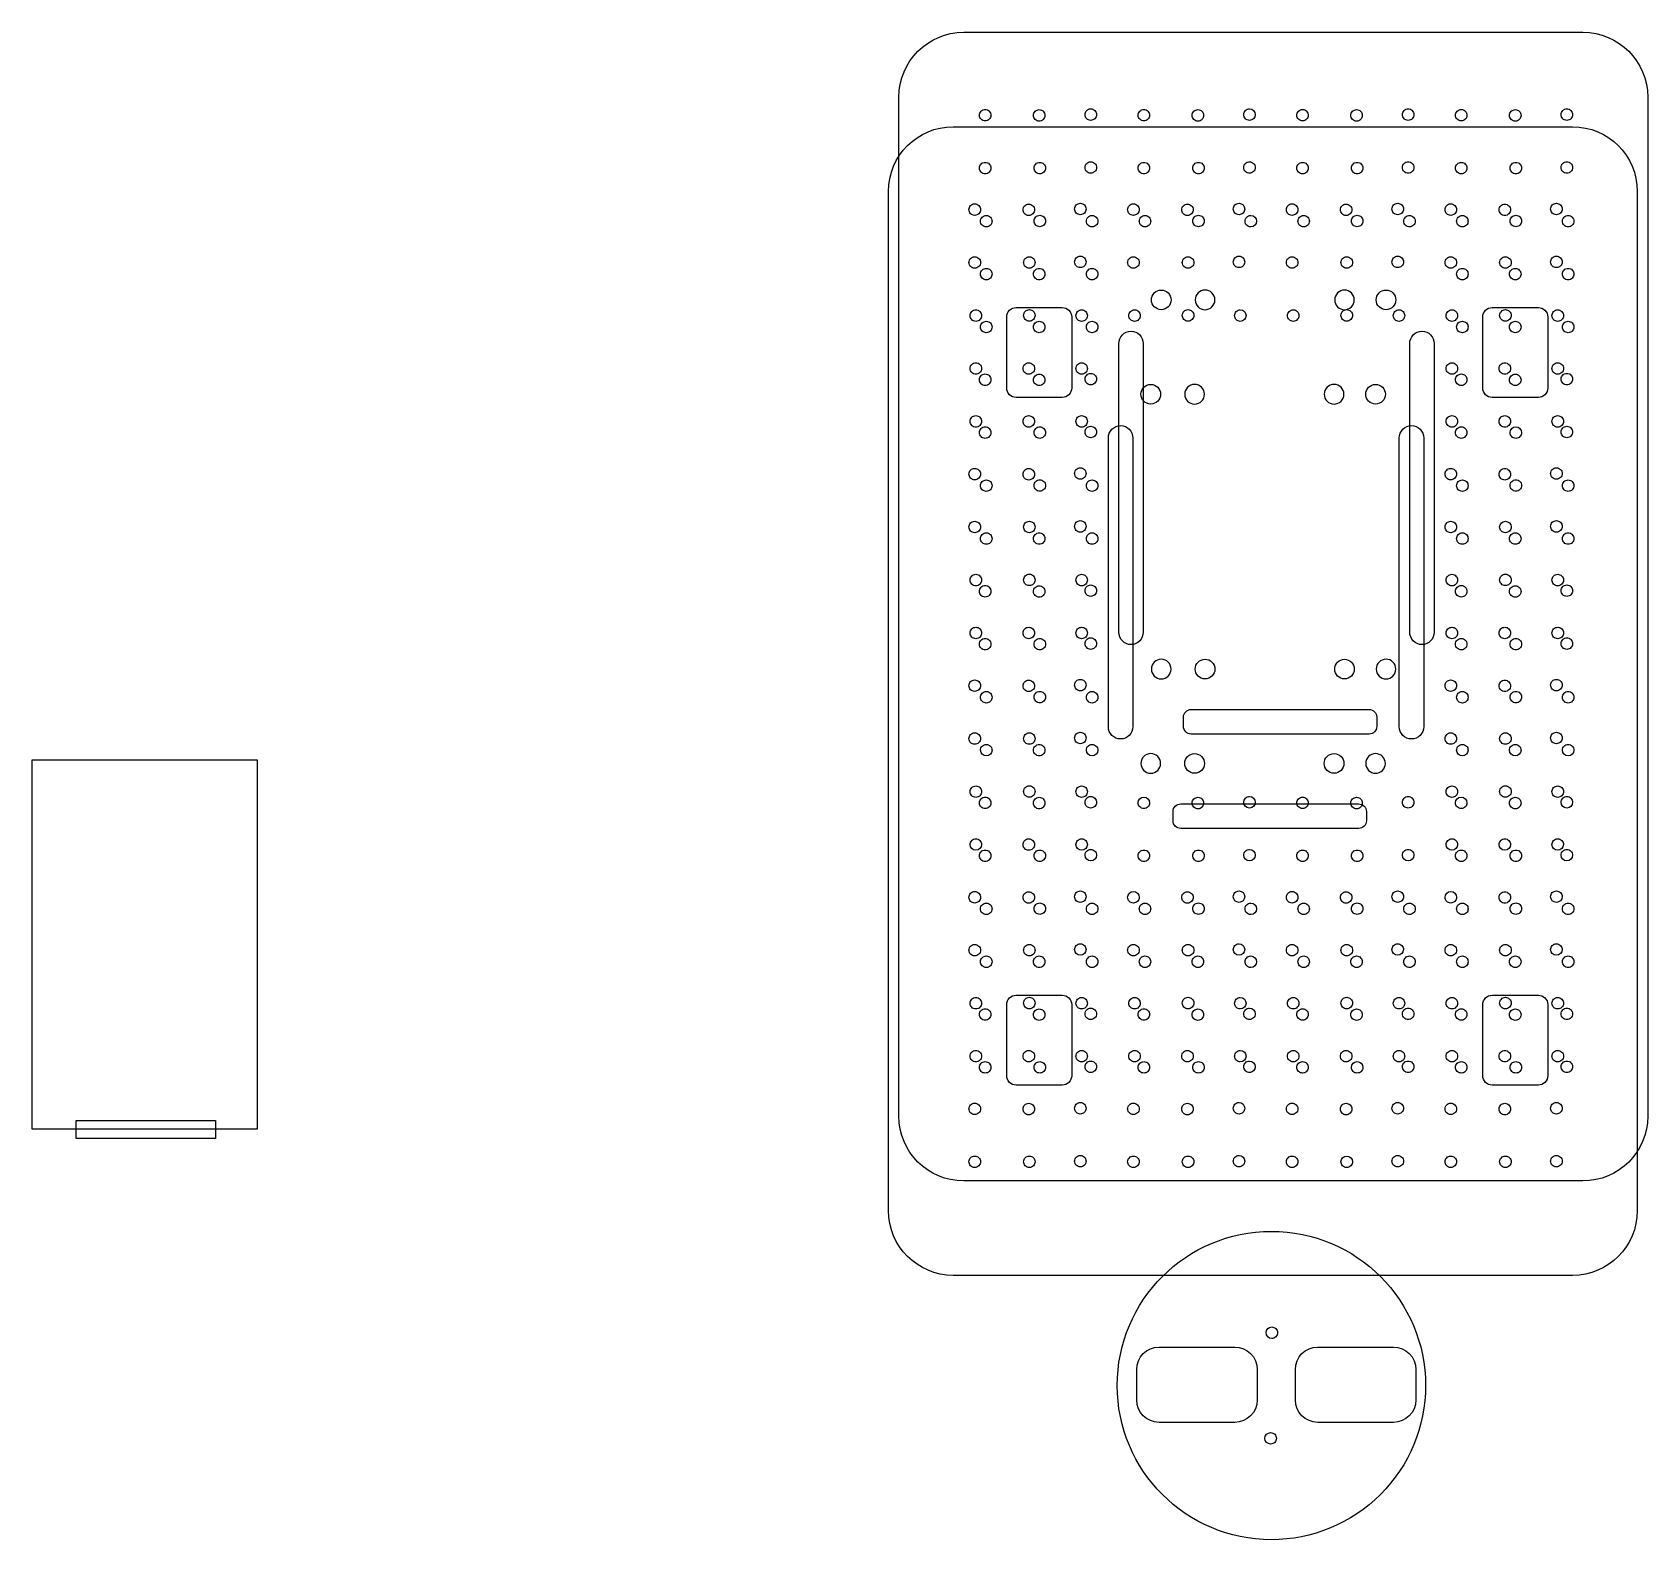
# Model space of a CAD drawing. Extents: x -145 to 178, y -12 to 290.
import ezdxf

# ---------------------------------------------------------------- set-up
doc = ezdxf.new("R2010")
doc.units = 0
for name, color, linetype in [('fluid-networks-dashboard', 7, 'CONTINUOUS'), ('fluid-networks-dashboard_copia', 7, 'CONTINUOUS'), ('unused', 7, 'CONTINUOUS')]:
    doc.layers.add(name, color=color, linetype=linetype)

msp = doc.modelspace()

# ---------------------------------------------------------------- linework, layer by layer
at = {"layer": 'fluid-networks-dashboard', "color": 7}
for points in [[(39.312754, 271.170418), (163.18991, 271.170418)], [(26.34482, 54.32533), (26.34482, 258.202484)], [(176.15784, 258.202484), (176.15784, 54.32533)], [(70.338585, 151.16359), (70.338585, 208.877954)], [(75.226617, 208.877954), (75.226617, 151.16359)], [(128.54689, 151.16359), (128.54689, 208.877954)], [(133.43492, 208.877954), (133.43492, 151.16359)], [(83.278435, 132.31135), (83.278435, 134.14525)], [(84.817785, 135.6846), (120.41527, 135.6846)], [(121.95462, 134.14525), (121.95462, 132.31135)], [(120.41527, 130.772), (84.817785, 130.772)], [(163.18991, 41.3574), (39.312754, 41.3574)]]:
    msp.add_lwpolyline(points, dxfattribs=at)
for points in [[(39.312754, 271.170418)], [(54.41035, 255.696534)], [(86.16035, 255.696534)], [(117.91035, 255.696534)], [(149.66035, 255.696534)], [(65.880067, 254.70292)], [(97.630067, 254.70292)], [(129.38007, 254.70292)], [(161.13007, 254.70292)], [(65.88031, 244.11963)], [(97.63031, 244.11963)], [(129.38031, 244.11963)], [(161.13031, 244.11963)], [(43.826287, 234.53013)], [(64.992967, 234.53013)], [(75.576307, 234.53013)], [(96.742987, 234.53013)], [(107.32629, 234.53013)], [(128.49297, 234.53013)], [(139.07631, 234.53013)], [(160.24299, 234.53013)], [(43.826243, 223.94633)], [(54.409583, 223.94633)], [(64.992923, 223.94633)], [(139.076243, 223.94633)], [(149.659583, 223.94633)], [(160.242923, 223.94633)], [(43.826243, 213.36329)], [(54.409583, 213.36329)], [(64.992923, 213.36329)], [(139.076243, 213.36333)], [(149.659583, 213.36333)], [(160.242923, 213.36333)], [(72.782601, 211.373711)], [(130.99091, 211.373711)], [(54.41035, 202.779634)], [(65.880003, 201.78606)], [(149.66035, 202.779534)], [(161.13007, 201.78621)], [(65.88031, 191.20273)], [(161.13031, 191.20263)], [(43.826243, 181.61327)], [(64.992923, 181.61327)], [(139.07631, 181.61342)], [(160.24299, 181.61342)], [(43.826243, 171.02999)], [(54.409583, 171.02999)], [(64.992923, 171.02999)], [(139.076243, 171.02999)], [(149.659583, 171.02999)], [(160.242923, 171.02999)], [(54.41035, 160.446334)], [(65.880003, 159.45276)], [(149.66035, 160.446334)], [(161.130003, 159.45276)], [(65.88031, 148.86943)], [(161.13031, 148.86943)], [(43.826243, 139.27997)], [(64.992923, 139.27997)], [(139.076243, 139.27997)], [(160.242923, 139.27997)], [(83.278435, 132.31135)], [(43.826287, 128.69676)], [(54.409637, 128.69676)], [(64.992967, 128.69676)], [(139.07631, 128.69676)], [(149.65965, 128.69676)], [(160.24299, 128.69676)], [(54.409647, 118.11343)], [(65.880067, 117.11954)], [(86.159647, 118.11343)], [(97.630067, 117.11953)], [(117.90965, 118.11343)], [(129.38007, 117.11954)], [(149.65965, 118.11343)], [(161.13007, 117.11953)], [(65.880067, 106.5362)], [(97.630067, 106.5362)], [(129.38007, 106.5362)], [(161.13007, 106.5362)], [(43.826287, 96.94675)], [(64.992967, 96.94675)], [(75.576307, 96.94675)], [(96.742987, 96.94675)], [(107.32629, 96.94675)], [(128.49297, 96.94675)], [(139.07631, 96.94675)], [(160.24299, 96.94675)], [(43.826287, 86.36343)], [(54.409647, 86.36343)], [(64.992967, 86.36343)], [(75.576307, 86.36343)], [(86.159647, 86.36343)], [(96.742987, 86.36343)], [(107.32629, 86.36343)], [(117.90965, 86.36343)], [(128.49297, 86.36343)], [(139.07631, 86.36343)], [(149.65965, 86.36343)], [(160.24299, 86.36343)], [(54.409647, 75.7801)], [(65.880067, 74.7862)], [(86.159647, 75.7801)], [(97.630067, 74.7862)], [(117.90965, 75.7801)], [(129.38007, 74.7862)], [(149.65965, 75.7801)], [(161.13007, 74.7862)], [(65.880067, 64.20287)], [(97.630067, 64.20287)], [(129.38007, 64.20287)], [(161.13007, 64.20287)]]:
    msp.add_lwpolyline(points, close=True, dxfattribs=at)
for points in [[(26.34482, 258.202484), (26.34482, 265.386719), (32.128518, 271.170418), (39.312754, 271.170418)], [(163.18991, 271.170418), (170.37414, 271.170418), (176.15784, 265.386719), (176.15784, 258.202484)], [(42.449997, 254.58338), (42.449997, 254.888379), (42.571157, 255.180886), (42.786824, 255.396553)], [(42.786824, 255.396553), (43.002491, 255.61222), (43.294998, 255.73338), (43.599997, 255.73338)], [(43.599997, 255.73338), (43.904996, 255.73338), (44.197503, 255.61222), (44.41317, 255.396553)], [(44.41317, 255.396553), (44.628837, 255.180886), (44.749997, 254.888379), (44.749997, 254.58338)], [(53.26035, 254.546534), (53.26035, 254.851533), (53.38151, 255.14404), (53.597177, 255.359707)], [(53.597177, 255.359707), (53.812844, 255.575374), (54.105351, 255.696534), (54.41035, 255.696534)], [(54.41035, 255.696534), (54.715349, 255.696534), (55.007856, 255.575374), (55.223523, 255.359707)], [(55.223523, 255.359707), (55.43919, 255.14404), (55.56035, 254.851533), (55.56035, 254.546534)], [(63.580067, 254.70292), (63.580067, 255.007919), (63.701227, 255.300426), (63.916894, 255.516093)], [(63.916894, 255.516093), (64.132561, 255.73176), (64.425068, 255.85292), (64.730067, 255.85292)], [(64.730067, 255.85292), (65.035066, 255.85292), (65.327573, 255.73176), (65.54324, 255.516093)], [(65.54324, 255.516093), (65.758907, 255.300426), (65.880067, 255.007919), (65.880067, 254.70292)], [(74.199997, 254.58338), (74.199997, 254.888379), (74.321157, 255.180886), (74.536824, 255.396553)], [(74.536824, 255.396553), (74.752491, 255.61222), (75.044998, 255.73338), (75.349997, 255.73338)], [(75.349997, 255.73338), (75.654996, 255.73338), (75.947503, 255.61222), (76.16317, 255.396553)], [(76.16317, 255.396553), (76.378837, 255.180886), (76.499997, 254.888379), (76.499997, 254.58338)], [(85.01035, 254.546534), (85.01035, 254.851533), (85.13151, 255.14404), (85.347177, 255.359707)], [(85.347177, 255.359707), (85.562844, 255.575374), (85.855351, 255.696534), (86.16035, 255.696534)], [(86.16035, 255.696534), (86.465349, 255.696534), (86.757856, 255.575374), (86.973523, 255.359707)], [(86.973523, 255.359707), (87.18919, 255.14404), (87.31035, 254.851533), (87.31035, 254.546534)], [(95.330067, 254.70292), (95.330067, 255.007919), (95.451227, 255.300426), (95.666894, 255.516093)], [(95.666894, 255.516093), (95.882561, 255.73176), (96.175068, 255.85292), (96.480067, 255.85292)], [(96.480067, 255.85292), (97.115194, 255.85292), (97.630067, 255.338047), (97.630067, 254.70292)], [(105.95, 254.58338), (105.95, 254.888379), (106.07116, 255.180886), (106.286827, 255.396553)], [(106.286827, 255.396553), (106.502494, 255.61222), (106.795001, 255.73338), (107.1, 255.73338)], [(107.1, 255.73338), (107.404999, 255.73338), (107.697506, 255.61222), (107.913173, 255.396553)], [(107.913173, 255.396553), (108.12884, 255.180886), (108.25, 254.888379), (108.25, 254.58338)], [(116.76035, 254.546534), (116.76035, 254.851533), (116.88151, 255.14404), (117.097177, 255.359707)], [(117.097177, 255.359707), (117.312844, 255.575374), (117.605351, 255.696534), (117.91035, 255.696534)], [(117.91035, 255.696534), (118.215349, 255.696534), (118.507856, 255.575374), (118.723523, 255.359707)], [(118.723523, 255.359707), (118.93919, 255.14404), (119.06035, 254.851533), (119.06035, 254.546534)], [(127.08007, 254.70292), (127.08007, 255.007919), (127.20123, 255.300426), (127.416897, 255.516093)], [(127.416897, 255.516093), (127.632564, 255.73176), (127.925071, 255.85292), (128.23007, 255.85292)], [(128.23007, 255.85292), (128.535069, 255.85292), (128.827576, 255.73176), (129.043243, 255.516093)], [(129.043243, 255.516093), (129.25891, 255.300426), (129.38007, 255.007919), (129.38007, 254.70292)], [(137.7, 254.58338), (137.7, 254.888379), (137.82116, 255.180886), (138.036827, 255.396553)], [(138.036827, 255.396553), (138.252494, 255.61222), (138.545001, 255.73338), (138.85, 255.73338)], [(138.85, 255.73338), (139.154999, 255.73338), (139.447506, 255.61222), (139.663173, 255.396553)], [(139.663173, 255.396553), (139.87884, 255.180886), (140, 254.888379), (140, 254.58338)], [(148.51035, 254.546534), (148.51035, 254.851533), (148.63151, 255.14404), (148.847177, 255.359707)], [(148.847177, 255.359707), (149.062844, 255.575374), (149.355351, 255.696534), (149.66035, 255.696534)], [(149.66035, 255.696534), (149.965349, 255.696534), (150.257856, 255.575374), (150.473523, 255.359707)], [(150.473523, 255.359707), (150.68919, 255.14404), (150.81035, 254.851533), (150.81035, 254.546534)], [(158.83007, 254.70292), (158.83007, 255.007919), (158.95123, 255.300426), (159.166897, 255.516093)], [(159.166897, 255.516093), (159.382564, 255.73176), (159.675071, 255.85292), (159.98007, 255.85292)], [(159.98007, 255.85292), (160.285069, 255.85292), (160.577576, 255.73176), (160.793243, 255.516093)], [(160.793243, 255.516093), (161.00891, 255.300426), (161.13007, 255.007919), (161.13007, 254.70292)], [(42.786824, 253.770207), (42.571157, 253.985874), (42.449997, 254.278381), (42.449997, 254.58338)], [(43.599997, 253.43338), (43.294998, 253.43338), (43.002491, 253.55454), (42.786824, 253.770207)], [(44.41317, 253.770207), (44.197503, 253.55454), (43.904996, 253.43338), (43.599997, 253.43338)], [(44.749997, 254.58338), (44.749997, 254.278381), (44.628837, 253.985874), (44.41317, 253.770207)], [(53.597177, 253.733361), (53.38151, 253.949028), (53.26035, 254.241535), (53.26035, 254.546534)], [(54.41035, 253.396534), (54.105351, 253.396534), (53.812844, 253.517694), (53.597177, 253.733361)], [(55.223523, 253.733361), (55.007856, 253.517694), (54.715349, 253.396534), (54.41035, 253.396534)], [(55.56035, 254.546534), (55.56035, 254.241535), (55.43919, 253.949028), (55.223523, 253.733361)], [(63.916894, 253.889747), (63.701227, 254.105414), (63.580067, 254.397921), (63.580067, 254.70292)], [(64.730067, 253.55292), (64.425068, 253.55292), (64.132561, 253.67408), (63.916894, 253.889747)], [(65.54324, 253.889747), (65.327573, 253.67408), (65.035066, 253.55292), (64.730067, 253.55292)], [(65.880067, 254.70292), (65.880067, 254.397921), (65.758907, 254.105414), (65.54324, 253.889747)], [(74.536824, 253.770207), (74.321157, 253.985874), (74.199997, 254.278381), (74.199997, 254.58338)], [(75.349997, 253.43338), (75.044998, 253.43338), (74.752491, 253.55454), (74.536824, 253.770207)], [(76.16317, 253.770207), (75.947503, 253.55454), (75.654996, 253.43338), (75.349997, 253.43338)], [(76.499997, 254.58338), (76.499997, 254.278381), (76.378837, 253.985874), (76.16317, 253.770207)], [(85.347177, 253.733361), (85.13151, 253.949028), (85.01035, 254.241535), (85.01035, 254.546534)], [(86.16035, 253.396534), (85.855351, 253.396534), (85.562844, 253.517694), (85.347177, 253.733361)], [(86.973523, 253.733361), (86.757856, 253.517694), (86.465349, 253.396534), (86.16035, 253.396534)], [(87.31035, 254.546534), (87.31035, 254.241535), (87.18919, 253.949028), (86.973523, 253.733361)], [(95.666894, 253.889747), (95.451227, 254.105414), (95.330067, 254.397921), (95.330067, 254.70292)], [(96.480067, 253.55292), (96.175068, 253.55292), (95.882561, 253.67408), (95.666894, 253.889747)], [(97.29324, 253.889747), (97.077573, 253.67408), (96.785066, 253.55292), (96.480067, 253.55292)], [(97.630067, 254.70292), (97.630067, 254.397921), (97.508907, 254.105414), (97.29324, 253.889747)], [(106.286827, 253.770207), (106.07116, 253.985874), (105.95, 254.278381), (105.95, 254.58338)], [(107.1, 253.43338), (106.795001, 253.43338), (106.502494, 253.55454), (106.286827, 253.770207)], [(107.913173, 253.770207), (107.697506, 253.55454), (107.404999, 253.43338), (107.1, 253.43338)], [(108.25, 254.58338), (108.25, 254.278381), (108.12884, 253.985874), (107.913173, 253.770207)], [(117.097177, 253.733361), (116.88151, 253.949028), (116.76035, 254.241535), (116.76035, 254.546534)], [(117.91035, 253.396534), (117.605351, 253.396534), (117.312844, 253.517694), (117.097177, 253.733361)], [(118.723523, 253.733361), (118.507856, 253.517694), (118.215349, 253.396534), (117.91035, 253.396534)], [(119.06035, 254.546534), (119.06035, 254.241535), (118.93919, 253.949028), (118.723523, 253.733361)], [(127.416897, 253.889747), (127.20123, 254.105414), (127.08007, 254.397921), (127.08007, 254.70292)], [(128.23007, 253.55292), (127.925071, 253.55292), (127.632564, 253.67408), (127.416897, 253.889747)], [(129.043243, 253.889747), (128.827576, 253.67408), (128.535069, 253.55292), (128.23007, 253.55292)], [(129.38007, 254.70292), (129.38007, 254.397921), (129.25891, 254.105414), (129.043243, 253.889747)], [(138.036827, 253.770207), (137.82116, 253.985874), (137.7, 254.278381), (137.7, 254.58338)], [(138.85, 253.43338), (138.545001, 253.43338), (138.252494, 253.55454), (138.036827, 253.770207)], [(139.663173, 253.770207), (139.447506, 253.55454), (139.154999, 253.43338), (138.85, 253.43338)], [(140, 254.58338), (140, 254.278381), (139.87884, 253.985874), (139.663173, 253.770207)], [(148.847177, 253.733361), (148.63151, 253.949028), (148.51035, 254.241535), (148.51035, 254.546534)], [(149.66035, 253.396534), (149.355351, 253.396534), (149.062844, 253.517694), (148.847177, 253.733361)], [(150.473523, 253.733361), (150.257856, 253.517694), (149.965349, 253.396534), (149.66035, 253.396534)], [(150.81035, 254.546534), (150.81035, 254.241535), (150.68919, 253.949028), (150.473523, 253.733361)], [(159.166897, 253.889747), (158.95123, 254.105414), (158.83007, 254.397921), (158.83007, 254.70292)], [(159.98007, 253.55292), (159.675071, 253.55292), (159.382564, 253.67408), (159.166897, 253.889747)], [(160.793243, 253.889747), (160.577576, 253.67408), (160.285069, 253.55292), (159.98007, 253.55292)], [(161.13007, 254.70292), (161.13007, 254.397921), (161.00891, 254.105414), (160.793243, 253.889747)], [(42.45024, 244.00009), (42.45024, 244.305089), (42.5714, 244.597596), (42.787067, 244.813263)], [(42.787067, 243.186917), (42.5714, 243.402584), (42.45024, 243.695091), (42.45024, 244.00009)], [(42.787067, 244.813263), (43.002734, 245.02893), (43.295241, 245.15009), (43.60024, 245.15009)], [(43.60024, 242.85009), (43.295241, 242.85009), (43.002734, 242.97125), (42.787067, 243.186917)], [(43.60024, 245.15009), (43.905239, 245.15009), (44.197746, 245.02893), (44.413413, 244.813263)], [(44.413413, 243.186917), (44.197746, 242.97125), (43.905239, 242.85009), (43.60024, 242.85009)], [(44.413413, 244.813263), (44.62908, 244.597596), (44.75024, 244.305089), (44.75024, 244.00009)], [(44.75024, 244.00009), (44.75024, 243.695091), (44.62908, 243.402584), (44.413413, 243.186917)], [(53.379177, 244.00007), (53.379177, 244.305069), (53.500337, 244.597576), (53.716004, 244.813243)], [(53.716004, 243.186897), (53.500337, 243.402564), (53.379177, 243.695071), (53.379177, 244.00007)], [(53.716004, 244.813243), (53.931671, 245.02891), (54.224178, 245.15007), (54.529177, 245.15007)], [(54.529177, 242.85007), (54.224178, 242.85007), (53.931671, 242.97123), (53.716004, 243.186897)], [(54.529177, 245.15007), (54.834176, 245.15007), (55.126683, 245.02891), (55.34235, 244.813243)], [(55.34235, 243.186897), (55.126683, 242.97123), (54.834176, 242.85007), (54.529177, 242.85007)], [(55.34235, 244.813243), (55.558017, 244.597576), (55.679177, 244.305069), (55.679177, 244.00007)], [(55.679177, 244.00007), (55.679177, 243.695071), (55.558017, 243.402564), (55.34235, 243.186897)], [(63.58031, 244.11963), (63.58031, 244.424629), (63.70147, 244.717136), (63.917137, 244.932803)], [(63.917137, 243.306457), (63.70147, 243.522124), (63.58031, 243.814631), (63.58031, 244.11963)], [(63.917137, 244.932803), (64.132804, 245.14847), (64.425311, 245.26963), (64.73031, 245.26963)], [(64.73031, 242.96963), (64.425311, 242.96963), (64.132804, 243.09079), (63.917137, 243.306457)], [(64.73031, 245.26963), (65.035309, 245.26963), (65.327816, 245.14847), (65.543483, 244.932803)], [(65.543483, 243.306457), (65.327816, 243.09079), (65.035309, 242.96963), (64.73031, 242.96963)], [(65.543483, 244.932803), (65.75915, 244.717136), (65.88031, 244.424629), (65.88031, 244.11963)], [(65.88031, 244.11963), (65.88031, 243.814631), (65.75915, 243.522124), (65.543483, 243.306457)], [(74.20024, 244.00009), (74.20024, 244.305089), (74.3214, 244.597596), (74.537067, 244.813263)], [(74.537067, 243.186917), (74.3214, 243.402584), (74.20024, 243.695091), (74.20024, 244.00009)], [(74.537067, 244.813263), (74.752734, 245.02893), (75.045241, 245.15009), (75.35024, 245.15009)], [(75.35024, 242.85009), (75.045241, 242.85009), (74.752734, 242.97125), (74.537067, 243.186917)], [(75.35024, 245.15009), (75.655239, 245.15009), (75.947746, 245.02893), (76.163413, 244.813263)], [(76.163413, 243.186917), (75.947746, 242.97125), (75.655239, 242.85009), (75.35024, 242.85009)], [(76.163413, 244.813263), (76.37908, 244.597596), (76.50024, 244.305089), (76.50024, 244.00009)], [(76.50024, 244.00009), (76.50024, 243.695091), (76.37908, 243.402584), (76.163413, 243.186917)], [(85.129187, 244.00009), (85.129187, 244.305089), (85.250347, 244.597596), (85.466014, 244.813263)], [(85.466014, 243.186917), (85.250347, 243.402584), (85.129187, 243.695091), (85.129187, 244.00009)], [(85.466014, 244.813263), (85.681681, 245.02893), (85.974188, 245.15009), (86.279187, 245.15009)], [(86.279187, 242.85009), (85.974188, 242.85009), (85.681681, 242.97125), (85.466014, 243.186917)], [(86.279187, 245.15009), (86.584186, 245.15009), (86.876693, 245.02893), (87.09236, 244.813263)], [(87.09236, 243.186917), (86.876693, 242.97125), (86.584186, 242.85009), (86.279187, 242.85009)], [(87.09236, 244.813263), (87.308027, 244.597596), (87.429187, 244.305089), (87.429187, 244.00009)], [(87.429187, 244.00009), (87.429187, 243.695091), (87.308027, 243.402584), (87.09236, 243.186917)], [(95.33031, 244.11963), (95.33031, 244.424629), (95.45147, 244.717136), (95.667137, 244.932803)], [(95.667137, 243.306457), (95.45147, 243.522124), (95.33031, 243.814631), (95.33031, 244.11963)], [(95.667137, 244.932803), (95.882804, 245.14847), (96.175311, 245.26963), (96.48031, 245.26963)], [(96.48031, 242.96963), (96.175311, 242.96963), (95.882804, 243.09079), (95.667137, 243.306457)], [(96.48031, 245.26963), (96.785309, 245.26963), (97.077816, 245.14847), (97.293483, 244.932803)], [(97.293483, 243.306457), (97.077816, 243.09079), (96.785309, 242.96963), (96.48031, 242.96963)], [(97.293483, 244.932803), (97.50915, 244.717136), (97.63031, 244.424629), (97.63031, 244.11963)], [(97.63031, 244.11963), (97.63031, 243.814631), (97.50915, 243.522124), (97.293483, 243.306457)], [(105.95024, 244.00009), (105.95024, 244.305089), (106.0714, 244.597596), (106.287067, 244.813263)], [(106.287067, 243.186917), (106.0714, 243.402584), (105.95024, 243.695091), (105.95024, 244.00009)], [(106.287067, 244.813263), (106.502734, 245.02893), (106.795241, 245.15009), (107.10024, 245.15009)], [(107.10024, 242.85009), (106.795241, 242.85009), (106.502734, 242.97125), (106.287067, 243.186917)], [(107.10024, 245.15009), (107.405239, 245.15009), (107.697746, 245.02893), (107.913413, 244.813263)], [(107.913413, 243.186917), (107.697746, 242.97125), (107.405239, 242.85009), (107.10024, 242.85009)], [(107.913413, 244.813263), (108.12908, 244.597596), (108.25024, 244.305089), (108.25024, 244.00009)], [(108.25024, 244.00009), (108.25024, 243.695091), (108.12908, 243.402584), (107.913413, 243.186917)], [(116.87919, 244.00008), (116.87919, 244.305079), (117.00035, 244.597586), (117.216017, 244.813253)], [(117.216017, 243.186907), (117.00035, 243.402574), (116.87919, 243.695081), (116.87919, 244.00008)], [(117.216017, 244.813253), (117.431684, 245.02892), (117.724191, 245.15008), (118.02919, 245.15008)], [(118.02919, 242.85008), (117.724191, 242.85008), (117.431684, 242.97124), (117.216017, 243.186907)], [(118.02919, 245.15008), (118.334189, 245.15008), (118.626696, 245.02892), (118.842363, 244.813253)], [(118.842363, 243.186907), (118.626696, 242.97124), (118.334189, 242.85008), (118.02919, 242.85008)], [(118.842363, 244.813253), (119.05803, 244.597586), (119.17919, 244.305079), (119.17919, 244.00008)], [(119.17919, 244.00008), (119.17919, 243.695081), (119.05803, 243.402574), (118.842363, 243.186907)], [(127.08031, 244.11963), (127.08031, 244.424629), (127.20147, 244.717136), (127.417137, 244.932803)], [(127.417137, 243.306457), (127.20147, 243.522124), (127.08031, 243.814631), (127.08031, 244.11963)], [(127.417137, 244.932803), (127.632804, 245.14847), (127.925311, 245.26963), (128.23031, 245.26963)], [(128.23031, 242.96963), (127.925311, 242.96963), (127.632804, 243.09079), (127.417137, 243.306457)], [(128.23031, 245.26963), (128.535309, 245.26963), (128.827816, 245.14847), (129.043483, 244.932803)], [(129.043483, 243.306457), (128.827816, 243.09079), (128.535309, 242.96963), (128.23031, 242.96963)], [(129.043483, 244.932803), (129.25915, 244.717136), (129.38031, 244.424629), (129.38031, 244.11963)], [(129.38031, 244.11963), (129.38031, 243.814631), (129.25915, 243.522124), (129.043483, 243.306457)], [(137.70024, 244.00009), (137.70024, 244.305089), (137.8214, 244.597596), (138.037067, 244.813263)], [(138.037067, 243.186917), (137.8214, 243.402584), (137.70024, 243.695091), (137.70024, 244.00009)], [(138.037067, 244.813263), (138.252734, 245.02893), (138.545241, 245.15009), (138.85024, 245.15009)], [(138.85024, 242.85009), (138.545241, 242.85009), (138.252734, 242.97125), (138.037067, 243.186917)], [(138.85024, 245.15009), (139.155239, 245.15009), (139.447746, 245.02893), (139.663413, 244.813263)], [(139.663413, 243.186917), (139.447746, 242.97125), (139.155239, 242.85009), (138.85024, 242.85009)], [(139.663413, 244.813263), (139.87908, 244.597596), (140.00024, 244.305089), (140.00024, 244.00009)], [(140.00024, 244.00009), (140.00024, 243.695091), (139.87908, 243.402584), (139.663413, 243.186917)], [(148.62919, 244.00009), (148.62919, 244.305089), (148.75035, 244.597596), (148.966017, 244.813263)], [(148.966017, 243.186917), (148.75035, 243.402584), (148.62919, 243.695091), (148.62919, 244.00009)], [(148.966017, 244.813263), (149.181684, 245.02893), (149.474191, 245.15009), (149.77919, 245.15009)], [(149.77919, 242.85009), (149.474191, 242.85009), (149.181684, 242.97125), (148.966017, 243.186917)], [(149.77919, 245.15009), (150.084189, 245.15009), (150.376696, 245.02893), (150.592363, 244.813263)], [(150.592363, 243.186917), (150.376696, 242.97125), (150.084189, 242.85009), (149.77919, 242.85009)], [(150.592363, 244.813263), (150.80803, 244.597596), (150.92919, 244.305089), (150.92919, 244.00009)], [(150.92919, 244.00009), (150.92919, 243.695091), (150.80803, 243.402584), (150.592363, 243.186917)], [(158.83031, 244.11963), (158.83031, 244.424629), (158.95147, 244.717136), (159.167137, 244.932803)], [(159.167137, 243.306457), (158.95147, 243.522124), (158.83031, 243.814631), (158.83031, 244.11963)], [(159.167137, 244.932803), (159.382804, 245.14847), (159.675311, 245.26963), (159.98031, 245.26963)], [(159.98031, 242.96963), (159.675311, 242.96963), (159.382804, 243.09079), (159.167137, 243.306457)], [(159.98031, 245.26963), (160.285309, 245.26963), (160.577816, 245.14847), (160.793483, 244.932803)], [(160.793483, 243.306457), (160.577816, 243.09079), (160.285309, 242.96963), (159.98031, 242.96963)], [(160.793483, 244.932803), (161.00915, 244.717136), (161.13031, 244.424629), (161.13031, 244.11963)], [(161.13031, 244.11963), (161.13031, 243.814631), (161.00915, 243.522124), (160.793483, 243.306457)], [(42.676287, 233.38013), (42.676287, 233.685129), (42.797447, 233.977636), (43.013114, 234.193303)], [(43.013114, 232.566957), (42.797447, 232.782624), (42.676287, 233.075131), (42.676287, 233.38013)], [(43.013114, 234.193303), (43.228781, 234.40897), (43.521288, 234.53013), (43.826287, 234.53013)], [(43.826287, 234.53013), (44.131286, 234.53013), (44.423793, 234.40897), (44.63946, 234.193303)], [(44.63946, 234.193303), (44.855127, 233.977636), (44.976287, 233.685129), (44.976287, 233.38013)], [(44.976287, 233.38013), (44.976287, 233.075131), (44.855127, 232.782624), (44.63946, 232.566957)], [(53.37989, 233.416468), (53.37989, 233.721467), (53.50105, 234.013974), (53.716717, 234.229641)], [(53.716717, 232.603295), (53.50105, 232.818962), (53.37989, 233.111469), (53.37989, 233.416468)], [(53.716717, 234.229641), (53.932384, 234.445308), (54.224891, 234.566468), (54.52989, 234.566468)], [(54.52989, 234.566468), (54.834889, 234.566468), (55.127396, 234.445308), (55.343063, 234.229641)], [(55.343063, 234.229641), (55.55873, 234.013974), (55.67989, 233.721467), (55.67989, 233.416468)], [(55.67989, 233.416468), (55.67989, 233.111469), (55.55873, 232.818962), (55.343063, 232.603295)], [(63.842967, 233.38013), (63.842967, 233.685129), (63.964127, 233.977636), (64.179794, 234.193303)], [(64.179794, 232.566957), (63.964127, 232.782624), (63.842967, 233.075131), (63.842967, 233.38013)], [(64.179794, 234.193303), (64.395461, 234.40897), (64.687968, 234.53013), (64.992967, 234.53013)], [(64.992967, 234.53013), (65.297966, 234.53013), (65.590473, 234.40897), (65.80614, 234.193303)], [(65.80614, 234.193303), (66.021807, 233.977636), (66.142967, 233.685129), (66.142967, 233.38013)], [(66.142967, 233.38013), (66.142967, 233.075131), (66.021807, 232.782624), (65.80614, 232.566957)], [(74.426307, 233.38013), (74.426307, 233.685129), (74.547467, 233.977636), (74.763134, 234.193303)], [(74.763134, 232.566957), (74.547467, 232.782624), (74.426307, 233.075131), (74.426307, 233.38013)], [(74.763134, 234.193303), (74.978801, 234.40897), (75.271308, 234.53013), (75.576307, 234.53013)], [(75.576307, 234.53013), (75.881306, 234.53013), (76.173813, 234.40897), (76.38948, 234.193303)], [(76.38948, 234.193303), (76.605147, 233.977636), (76.726307, 233.685129), (76.726307, 233.38013)], [(76.726307, 233.38013), (76.726307, 233.075131), (76.605147, 232.782624), (76.38948, 232.566957)], [(85.12989, 233.416468), (85.12989, 233.721467), (85.25105, 234.013974), (85.466717, 234.229641)], [(85.466717, 232.603295), (85.25105, 232.818962), (85.12989, 233.111469), (85.12989, 233.416468)], [(85.466717, 234.229641), (85.682384, 234.445308), (85.974891, 234.566468), (86.27989, 234.566468)], [(86.27989, 234.566468), (86.584889, 234.566468), (86.877396, 234.445308), (87.093063, 234.229641)], [(87.093063, 234.229641), (87.30873, 234.013974), (87.42989, 233.721467), (87.42989, 233.416468)], [(87.42989, 233.416468), (87.42989, 233.111469), (87.30873, 232.818962), (87.093063, 232.603295)], [(95.592987, 233.38013), (95.592987, 233.685129), (95.714147, 233.977636), (95.929814, 234.193303)], [(95.929814, 232.566957), (95.714147, 232.782624), (95.592987, 233.075131), (95.592987, 233.38013)], [(95.929814, 234.193303), (96.145481, 234.40897), (96.437988, 234.53013), (96.742987, 234.53013)], [(96.742987, 234.53013), (97.378114, 234.530129), (97.892986, 234.015257), (97.892986, 233.38013)], [(97.892986, 233.38013), (97.892986, 232.745003), (97.378114, 232.230131), (96.742987, 232.23013)], [(106.17629, 233.38013), (106.17629, 233.685129), (106.29745, 233.977636), (106.513117, 234.193303)], [(106.513117, 232.566957), (106.29745, 232.782624), (106.17629, 233.075131), (106.17629, 233.38013)], [(106.513117, 234.193303), (106.728784, 234.40897), (107.021291, 234.53013), (107.32629, 234.53013)], [(107.32629, 234.53013), (107.631289, 234.53013), (107.923796, 234.40897), (108.139463, 234.193303)], [(108.139463, 234.193303), (108.35513, 233.977636), (108.47629, 233.685129), (108.47629, 233.38013)], [(108.47629, 233.38013), (108.47629, 233.075131), (108.35513, 232.782624), (108.139463, 232.566957)], [(116.87989, 233.416468), (116.87989, 233.721467), (117.00105, 234.013974), (117.216717, 234.229641)], [(117.216717, 232.603295), (117.00105, 232.818962), (116.87989, 233.111469), (116.87989, 233.416468)], [(117.216717, 234.229641), (117.432384, 234.445308), (117.724891, 234.566468), (118.02989, 234.566468)], [(118.02989, 234.566468), (118.334889, 234.566468), (118.627396, 234.445308), (118.843063, 234.229641)], [(118.843063, 234.229641), (119.05873, 234.013974), (119.17989, 233.721467), (119.17989, 233.416468)], [(119.17989, 233.416468), (119.17989, 233.111469), (119.05873, 232.818962), (118.843063, 232.603295)], [(127.34297, 233.38013), (127.34297, 233.685129), (127.46413, 233.977636), (127.679797, 234.193303)], [(127.679797, 232.566957), (127.46413, 232.782624), (127.34297, 233.075131), (127.34297, 233.38013)], [(127.679797, 234.193303), (127.895464, 234.40897), (128.187971, 234.53013), (128.49297, 234.53013)], [(128.49297, 234.53013), (128.797969, 234.53013), (129.090476, 234.40897), (129.306143, 234.193303)], [(129.306143, 234.193303), (129.52181, 233.977636), (129.64297, 233.685129), (129.64297, 233.38013)], [(129.64297, 233.38013), (129.64297, 233.075131), (129.52181, 232.782624), (129.306143, 232.566957)], [(137.92631, 233.38013), (137.92631, 233.685129), (138.04747, 233.977636), (138.263137, 234.193303)], [(138.263137, 232.566957), (138.04747, 232.782624), (137.92631, 233.075131), (137.92631, 233.38013)], [(138.263137, 234.193303), (138.478804, 234.40897), (138.771311, 234.53013), (139.07631, 234.53013)], [(139.07631, 234.53013), (139.381309, 234.53013), (139.673816, 234.40897), (139.889483, 234.193303)], [(139.889483, 234.193303), (140.10515, 233.977636), (140.22631, 233.685129), (140.22631, 233.38013)], [(140.22631, 233.38013), (140.22631, 233.075131), (140.10515, 232.782624), (139.889483, 232.566957)], [(148.62989, 233.416468), (148.62989, 233.721467), (148.75105, 234.013974), (148.966717, 234.229641)], [(148.966717, 232.603295), (148.75105, 232.818962), (148.62989, 233.111469), (148.62989, 233.416468)], [(148.966717, 234.229641), (149.182384, 234.445308), (149.474891, 234.566468), (149.77989, 234.566468)], [(149.77989, 234.566468), (150.084889, 234.566468), (150.377396, 234.445308), (150.593063, 234.229641)], [(150.593063, 234.229641), (150.80873, 234.013974), (150.92989, 233.721467), (150.92989, 233.416468)], [(150.92989, 233.416468), (150.92989, 233.111469), (150.80873, 232.818962), (150.593063, 232.603295)], [(159.09299, 233.38013), (159.09299, 233.685129), (159.21415, 233.977636), (159.429817, 234.193303)], [(159.429817, 232.566957), (159.21415, 232.782624), (159.09299, 233.075131), (159.09299, 233.38013)], [(159.429817, 234.193303), (159.645484, 234.40897), (159.937991, 234.53013), (160.24299, 234.53013)], [(160.24299, 234.53013), (160.547989, 234.53013), (160.840496, 234.40897), (161.056163, 234.193303)], [(161.056163, 234.193303), (161.27183, 233.977636), (161.39299, 233.685129), (161.39299, 233.38013)], [(161.39299, 233.38013), (161.39299, 233.075131), (161.27183, 232.782624), (161.056163, 232.566957)], [(43.826287, 232.23013), (43.521288, 232.23013), (43.228781, 232.35129), (43.013114, 232.566957)], [(44.63946, 232.566957), (44.423793, 232.35129), (44.131286, 232.23013), (43.826287, 232.23013)], [(54.52989, 232.266468), (54.224891, 232.266468), (53.932384, 232.387628), (53.716717, 232.603295)], [(55.343063, 232.603295), (55.127396, 232.387628), (54.834889, 232.266468), (54.52989, 232.266468)], [(64.992967, 232.23013), (64.687968, 232.23013), (64.395461, 232.35129), (64.179794, 232.566957)], [(65.80614, 232.566957), (65.590473, 232.35129), (65.297966, 232.23013), (64.992967, 232.23013)], [(75.576307, 232.23013), (75.271308, 232.23013), (74.978801, 232.35129), (74.763134, 232.566957)], [(76.38948, 232.566957), (76.173813, 232.35129), (75.881306, 232.23013), (75.576307, 232.23013)], [(86.27989, 232.266468), (85.974891, 232.266468), (85.682384, 232.387628), (85.466717, 232.603295)], [(87.093063, 232.603295), (86.877396, 232.387628), (86.584889, 232.266468), (86.27989, 232.266468)], [(96.742987, 232.23013), (96.437988, 232.23013), (96.145481, 232.35129), (95.929814, 232.566957)], [(107.32629, 232.23013), (107.021291, 232.23013), (106.728784, 232.35129), (106.513117, 232.566957)], [(108.139463, 232.566957), (107.923796, 232.35129), (107.631289, 232.23013), (107.32629, 232.23013)], [(118.02989, 232.266468), (117.724891, 232.266468), (117.432384, 232.387628), (117.216717, 232.603295)], [(118.843063, 232.603295), (118.627396, 232.387628), (118.334889, 232.266468), (118.02989, 232.266468)], [(128.49297, 232.23013), (128.187971, 232.23013), (127.895464, 232.35129), (127.679797, 232.566957)], [(129.306143, 232.566957), (129.090476, 232.35129), (128.797969, 232.23013), (128.49297, 232.23013)], [(139.07631, 232.23013), (138.771311, 232.23013), (138.478804, 232.35129), (138.263137, 232.566957)], [(139.889483, 232.566957), (139.673816, 232.35129), (139.381309, 232.23013), (139.07631, 232.23013)], [(149.77989, 232.266468), (149.474891, 232.266468), (149.182384, 232.387628), (148.966717, 232.603295)], [(150.593063, 232.603295), (150.377396, 232.387628), (150.084889, 232.266468), (149.77989, 232.266468)], [(160.24299, 232.23013), (159.937991, 232.23013), (159.645484, 232.35129), (159.429817, 232.566957)], [(161.056163, 232.566957), (160.840496, 232.35129), (160.547989, 232.23013), (160.24299, 232.23013)], [(42.676243, 222.79633), (42.676243, 223.101329), (42.797403, 223.393836), (43.01307, 223.609503)], [(43.01307, 223.609503), (43.228737, 223.82517), (43.521244, 223.94633), (43.826243, 223.94633)], [(43.826243, 223.94633), (44.131242, 223.94633), (44.423749, 223.82517), (44.639416, 223.609503)], [(44.639416, 223.609503), (44.855083, 223.393836), (44.976243, 223.101329), (44.976243, 222.79633)], [(53.259583, 222.79633), (53.259583, 223.101329), (53.380743, 223.393836), (53.59641, 223.609503)], [(53.59641, 223.609503), (53.812077, 223.82517), (54.104584, 223.94633), (54.409583, 223.94633)], [(54.409583, 223.94633), (54.714582, 223.94633), (55.007089, 223.82517), (55.222756, 223.609503)], [(55.222756, 223.609503), (55.438423, 223.393836), (55.559583, 223.101329), (55.559583, 222.79633)], [(63.842923, 222.79633), (63.842923, 223.101329), (63.964083, 223.393836), (64.17975, 223.609503)], [(64.17975, 223.609503), (64.395417, 223.82517), (64.687924, 223.94633), (64.992923, 223.94633)], [(64.992923, 223.94633), (65.297922, 223.94633), (65.590429, 223.82517), (65.806096, 223.609503)], [(65.806096, 223.609503), (66.021763, 223.393836), (66.142923, 223.101329), (66.142923, 222.79633)], [(137.926243, 222.79633), (137.926243, 223.101329), (138.047403, 223.393836), (138.26307, 223.609503)], [(138.26307, 223.609503), (138.478737, 223.82517), (138.771244, 223.94633), (139.076243, 223.94633)], [(139.076243, 223.94633), (139.381242, 223.94633), (139.673749, 223.82517), (139.889416, 223.609503)], [(139.889416, 223.609503), (140.105083, 223.393836), (140.226243, 223.101329), (140.226243, 222.79633)], [(148.509583, 222.79633), (148.509583, 223.101329), (148.630743, 223.393836), (148.84641, 223.609503)], [(148.84641, 223.609503), (149.062077, 223.82517), (149.354584, 223.94633), (149.659583, 223.94633)], [(149.659583, 223.94633), (149.964582, 223.94633), (150.257089, 223.82517), (150.472756, 223.609503)], [(150.472756, 223.609503), (150.688423, 223.393836), (150.809583, 223.101329), (150.809583, 222.79633)], [(159.092923, 222.79633), (159.092923, 223.101329), (159.214083, 223.393836), (159.42975, 223.609503)], [(159.42975, 223.609503), (159.645417, 223.82517), (159.937924, 223.94633), (160.242923, 223.94633)], [(160.242923, 223.94633), (160.547922, 223.94633), (160.840429, 223.82517), (161.056096, 223.609503)], [(161.056096, 223.609503), (161.271763, 223.393836), (161.392923, 223.101329), (161.392923, 222.79633)], [(43.013067, 221.983151), (42.7974, 222.19882), (42.67624, 222.491329), (42.676243, 222.79633)], [(43.826243, 221.64632), (43.521242, 221.64632), (43.228734, 221.767482), (43.013067, 221.983151)], [(44.639419, 221.983151), (44.423752, 221.767482), (44.131244, 221.64632), (43.826243, 221.64632)], [(44.976243, 222.79633), (44.976246, 222.491329), (44.855086, 222.19882), (44.639419, 221.983151)], [(53.596407, 221.983151), (53.38074, 222.19882), (53.25958, 222.491329), (53.259583, 222.79633)], [(54.409583, 221.64632), (54.104582, 221.64632), (53.812074, 221.767482), (53.596407, 221.983151)], [(55.222759, 221.983151), (55.007092, 221.767482), (54.714584, 221.64632), (54.409583, 221.64632)], [(55.559583, 222.79633), (55.559586, 222.491329), (55.438426, 222.19882), (55.222759, 221.983151)], [(64.179747, 221.983151), (63.96408, 222.19882), (63.84292, 222.491329), (63.842923, 222.79633)], [(64.992923, 221.64632), (64.687922, 221.64632), (64.395414, 221.767482), (64.179747, 221.983151)], [(65.806099, 221.983151), (65.590432, 221.767482), (65.297924, 221.64632), (64.992923, 221.64632)], [(66.142923, 222.79633), (66.142926, 222.491329), (66.021766, 222.19882), (65.806099, 221.983151)], [(138.263067, 221.983151), (138.0474, 222.19882), (137.92624, 222.491329), (137.926243, 222.79633)], [(139.076243, 221.64632), (138.771242, 221.64632), (138.478734, 221.767482), (138.263067, 221.983151)], [(139.889419, 221.983151), (139.673752, 221.767482), (139.381244, 221.64632), (139.076243, 221.64632)], [(140.226243, 222.79633), (140.226246, 222.491329), (140.105086, 222.19882), (139.889419, 221.983151)], [(148.846407, 221.983151), (148.63074, 222.19882), (148.50958, 222.491329), (148.509583, 222.79633)], [(149.659583, 221.64632), (149.354582, 221.64632), (149.062074, 221.767482), (148.846407, 221.983151)], [(150.472759, 221.983151), (150.257092, 221.767482), (149.964584, 221.64632), (149.659583, 221.64632)], [(150.809583, 222.79633), (150.809586, 222.491329), (150.688426, 222.19882), (150.472759, 221.983151)], [(159.429747, 221.983151), (159.21408, 222.19882), (159.09292, 222.491329), (159.092923, 222.79633)], [(160.242923, 221.64632), (159.937922, 221.64632), (159.645414, 221.767482), (159.429747, 221.983151)], [(161.056099, 221.983151), (160.840432, 221.767482), (160.547924, 221.64632), (160.242923, 221.64632)], [(161.392923, 222.79633), (161.392926, 222.491329), (161.271766, 222.19882), (161.056099, 221.983151)], [(76.853186, 217.64314), (76.853184, 218.164878), (77.060442, 218.665248), (77.429366, 219.034173)], [(78.820396, 215.67593), (77.733937, 215.675932), (76.853188, 216.556681), (76.853186, 217.64314)], [(77.429366, 219.034173), (77.798289, 219.403098), (78.298658, 219.610359), (78.820396, 219.61036)], [(78.820396, 219.61036), (79.342134, 219.610359), (79.842503, 219.403098), (80.211426, 219.034173)], [(80.787606, 217.64314), (80.787604, 216.556681), (79.906855, 215.675932), (78.820396, 215.67593)], [(80.211426, 219.034173), (80.58035, 218.665248), (80.787608, 218.164878), (80.787606, 217.64314)], [(85.623096, 217.64315), (85.623094, 217.121412), (85.830352, 216.621042), (86.199276, 216.252117)], [(87.590306, 219.61036), (86.503847, 219.610358), (85.623098, 218.729609), (85.623096, 217.64315)], [(88.981339, 219.03418), (88.612414, 219.403104), (88.112044, 219.610362), (87.590306, 219.61036)], [(89.557526, 217.64315), (89.557525, 218.164888), (89.350264, 218.665257), (88.981339, 219.03418)], [(88.981343, 216.252113), (89.350268, 216.621039), (89.557528, 217.12141), (89.557526, 217.64315)], [(113.527596, 217.64315), (113.527594, 217.121412), (113.734852, 216.621042), (114.103776, 216.252117)], [(115.494806, 219.61036), (114.408347, 219.610358), (113.527598, 218.729609), (113.527596, 217.64315)], [(117.462016, 217.64315), (117.462014, 218.729609), (116.581265, 219.610358), (115.494806, 219.61036)], [(116.885836, 216.252117), (117.25476, 216.621042), (117.462018, 217.121412), (117.462016, 217.64315)], [(121.832416, 217.64314), (121.832414, 218.164878), (122.039672, 218.665248), (122.408596, 219.034173)], [(123.799626, 215.67593), (122.713167, 215.675932), (121.832418, 216.556681), (121.832416, 217.64314)], [(122.408596, 219.034173), (122.777519, 219.403098), (123.277888, 219.610359), (123.799626, 219.61036)], [(123.799626, 219.61036), (124.321365, 219.610361), (124.821736, 219.403101), (125.190661, 219.034176)], [(125.766843, 217.64314), (125.766842, 217.121403), (125.559582, 216.621034), (125.190657, 216.252111)], [(125.190661, 219.034176), (125.559586, 218.66525), (125.766845, 218.164879), (125.766843, 217.64314)], [(43.01307, 213.026463), (43.228737, 213.24213), (43.521244, 213.36329), (43.826243, 213.36329)], [(43.826243, 213.36329), (44.131242, 213.36329), (44.423749, 213.24213), (44.639416, 213.026463)], [(53.59641, 213.026463), (53.812077, 213.24213), (54.104584, 213.36329), (54.409583, 213.36329)], [(54.409583, 213.36329), (54.714582, 213.36329), (55.007089, 213.24213), (55.222756, 213.026463)], [(64.17975, 213.026463), (64.395417, 213.24213), (64.687924, 213.36329), (64.992923, 213.36329)], [(64.992923, 213.36329), (65.297922, 213.36329), (65.590429, 213.24213), (65.806096, 213.026463)], [(86.199276, 216.252117), (86.568199, 215.883192), (87.068568, 215.675931), (87.590306, 215.67593)], [(87.590306, 215.67593), (88.112046, 215.675928), (88.612417, 215.883188), (88.981343, 216.252113)], [(114.103776, 216.252117), (114.472699, 215.883192), (114.973068, 215.675931), (115.494806, 215.67593)], [(115.494806, 215.67593), (116.016544, 215.675931), (116.516913, 215.883192), (116.885836, 216.252117)], [(125.190657, 216.252111), (124.821732, 215.883187), (124.321363, 215.675929), (123.799626, 215.67593)], [(138.26307, 213.026503), (138.478737, 213.24217), (138.771244, 213.36333), (139.076243, 213.36333)], [(139.076243, 213.36333), (139.381242, 213.36333), (139.673749, 213.24217), (139.889416, 213.026503)], [(148.84641, 213.026503), (149.062077, 213.24217), (149.354584, 213.36333), (149.659583, 213.36333)], [(149.659583, 213.36333), (149.964582, 213.36333), (150.257089, 213.24217), (150.472756, 213.026503)], [(159.42975, 213.026503), (159.645417, 213.24217), (159.937924, 213.36333), (160.242923, 213.36333)], [(160.242923, 213.36333), (160.547922, 213.36333), (160.840429, 213.24217), (161.056096, 213.026503)], [(42.676243, 212.21329), (42.676243, 212.518289), (42.797403, 212.810796), (43.01307, 213.026463)], [(43.01307, 211.400117), (42.797403, 211.615784), (42.676243, 211.908291), (42.676243, 212.21329)], [(43.826243, 211.06329), (43.521244, 211.06329), (43.228737, 211.18445), (43.01307, 211.400117)], [(44.639416, 211.400117), (44.423749, 211.18445), (44.131242, 211.06329), (43.826243, 211.06329)], [(44.639416, 213.026463), (44.855083, 212.810796), (44.976243, 212.518289), (44.976243, 212.21329)], [(44.976243, 212.21329), (44.976243, 211.908291), (44.855083, 211.615784), (44.639416, 211.400117)], [(53.259583, 212.21329), (53.259583, 212.518289), (53.380743, 212.810796), (53.59641, 213.026463)], [(53.59641, 211.400117), (53.380743, 211.615784), (53.259583, 211.908291), (53.259583, 212.21329)], [(54.409583, 211.06329), (54.104584, 211.06329), (53.812077, 211.18445), (53.59641, 211.400117)], [(55.222756, 211.400117), (55.007089, 211.18445), (54.714582, 211.06329), (54.409583, 211.06329)], [(55.222756, 213.026463), (55.438423, 212.810796), (55.559583, 212.518289), (55.559583, 212.21329)], [(55.559583, 212.21329), (55.559583, 211.908291), (55.438423, 211.615784), (55.222756, 211.400117)], [(63.842923, 212.21329), (63.842923, 212.518289), (63.964083, 212.810796), (64.17975, 213.026463)], [(64.17975, 211.400117), (63.964083, 211.615784), (63.842923, 211.908291), (63.842923, 212.21329)], [(64.992923, 211.06329), (64.687924, 211.06329), (64.395417, 211.18445), (64.17975, 211.400117)], [(65.806096, 211.400117), (65.590429, 211.18445), (65.297922, 211.06329), (64.992923, 211.06329)], [(65.806096, 213.026463), (66.021763, 212.810796), (66.142923, 212.518289), (66.142923, 212.21329)], [(66.142923, 212.21329), (66.142923, 211.908291), (66.021763, 211.615784), (65.806096, 211.400117)], [(70.338585, 208.877954), (70.338585, 210.260603), (71.428616, 211.373711), (72.782601, 211.373711)], [(72.782601, 211.373711), (74.136586, 211.373711), (75.226617, 210.260603), (75.226617, 208.877954)], [(128.54689, 208.877954), (128.54689, 210.260603), (129.63692, 211.373711), (130.99091, 211.373711)], [(130.99091, 211.373711), (132.34489, 211.373711), (133.43492, 210.260603), (133.43492, 208.877954)], [(138.263067, 211.400151), (138.0474, 211.61582), (137.92624, 211.908329), (137.926243, 212.21333)], [(137.926243, 212.21333), (137.926243, 212.518329), (138.047403, 212.810836), (138.26307, 213.026503)], [(139.076243, 211.06332), (138.771242, 211.06332), (138.478734, 211.184482), (138.263067, 211.400151)], [(139.889419, 211.400151), (139.673752, 211.184482), (139.381244, 211.06332), (139.076243, 211.06332)], [(139.889416, 213.026503), (140.105083, 212.810836), (140.226243, 212.518329), (140.226243, 212.21333)], [(140.226243, 212.21333), (140.226246, 211.908329), (140.105086, 211.61582), (139.889419, 211.400151)], [(148.846407, 211.400151), (148.63074, 211.61582), (148.50958, 211.908329), (148.509583, 212.21333)], [(148.509583, 212.21333), (148.509583, 212.518329), (148.630743, 212.810836), (148.84641, 213.026503)], [(149.659583, 211.06332), (149.354582, 211.06332), (149.062074, 211.184482), (148.846407, 211.400151)], [(150.472759, 211.400151), (150.257092, 211.184482), (149.964584, 211.06332), (149.659583, 211.06332)], [(150.472756, 213.026503), (150.688423, 212.810836), (150.809583, 212.518329), (150.809583, 212.21333)], [(150.809583, 212.21333), (150.809586, 211.908329), (150.688426, 211.61582), (150.472759, 211.400151)], [(159.429747, 211.400151), (159.21408, 211.61582), (159.09292, 211.908329), (159.092923, 212.21333)], [(159.092923, 212.21333), (159.092923, 212.518329), (159.214083, 212.810836), (159.42975, 213.026503)], [(160.242923, 211.06332), (159.937922, 211.06332), (159.645414, 211.184482), (159.429747, 211.400151)], [(161.056099, 211.400151), (160.840432, 211.184482), (160.547924, 211.06332), (160.242923, 211.06332)], [(161.056096, 213.026503), (161.271763, 212.810836), (161.392923, 212.518329), (161.392923, 212.21333)], [(161.392923, 212.21333), (161.392926, 211.908329), (161.271766, 211.61582), (161.056099, 211.400151)], [(42.449933, 201.66652), (42.449933, 201.971519), (42.571093, 202.264026), (42.78676, 202.479693)], [(42.78676, 200.853347), (42.571093, 201.069014), (42.449933, 201.361521), (42.449933, 201.66652)], [(42.78676, 202.479693), (43.002427, 202.69536), (43.294934, 202.81652), (43.599933, 202.81652)], [(43.599933, 200.51652), (43.294934, 200.51652), (43.002427, 200.63768), (42.78676, 200.853347)], [(43.599933, 202.81652), (43.904932, 202.81652), (44.197439, 202.69536), (44.413106, 202.479693)], [(44.413106, 200.853347), (44.197439, 200.63768), (43.904932, 200.51652), (43.599933, 200.51652)], [(44.413106, 202.479693), (44.628773, 202.264026), (44.749933, 201.971519), (44.749933, 201.66652)], [(44.749933, 201.66652), (44.749933, 201.361521), (44.628773, 201.069014), (44.413106, 200.853347)], [(53.26035, 201.629634), (53.26035, 201.934633), (53.38151, 202.22714), (53.597177, 202.442807)], [(53.597177, 200.816461), (53.38151, 201.032128), (53.26035, 201.324635), (53.26035, 201.629634)], [(53.597177, 202.442807), (53.812844, 202.658474), (54.105351, 202.779634), (54.41035, 202.779634)], [(54.41035, 200.479634), (54.105351, 200.479634), (53.812844, 200.600794), (53.597177, 200.816461)], [(54.41035, 202.779634), (54.715349, 202.779634), (55.007856, 202.658474), (55.223523, 202.442807)], [(55.223523, 200.816461), (55.007856, 200.600794), (54.715349, 200.479634), (54.41035, 200.479634)], [(55.223523, 202.442807), (55.43919, 202.22714), (55.56035, 201.934633), (55.56035, 201.629634)], [(55.56035, 201.629634), (55.56035, 201.324635), (55.43919, 201.032128), (55.223523, 200.816461)], [(63.580003, 201.78606), (63.580003, 202.091059), (63.701163, 202.383566), (63.91683, 202.599233)], [(63.91683, 200.972887), (63.701163, 201.188554), (63.580003, 201.481061), (63.580003, 201.78606)], [(63.91683, 202.599233), (64.132497, 202.8149), (64.425004, 202.93606), (64.730003, 202.93606)], [(64.730003, 200.63606), (64.425004, 200.63606), (64.132497, 200.75722), (63.91683, 200.972887)], [(64.730003, 202.93606), (65.035002, 202.93606), (65.327509, 202.8149), (65.543176, 202.599233)], [(65.543176, 200.972887), (65.327509, 200.75722), (65.035002, 200.63606), (64.730003, 200.63606)], [(65.543176, 202.599233), (65.758843, 202.383566), (65.880003, 202.091059), (65.880003, 201.78606)], [(65.880003, 201.78606), (65.880003, 201.481061), (65.758843, 201.188554), (65.543176, 200.972887)], [(137.7, 201.66667), (137.7, 201.971669), (137.82116, 202.264176), (138.036827, 202.479843)], [(138.036827, 200.853497), (137.82116, 201.069164), (137.7, 201.361671), (137.7, 201.66667)], [(138.036827, 202.479843), (138.252494, 202.69551), (138.545001, 202.81667), (138.85, 202.81667)], [(138.85, 200.51667), (138.545001, 200.51667), (138.252494, 200.63783), (138.036827, 200.853497)], [(138.85, 202.81667), (139.154999, 202.81667), (139.447506, 202.69551), (139.663173, 202.479843)], [(139.663173, 200.853497), (139.447506, 200.63783), (139.154999, 200.51667), (138.85, 200.51667)], [(139.663173, 202.479843), (139.87884, 202.264176), (140, 201.971669), (140, 201.66667)], [(140, 201.66667), (140, 201.361671), (139.87884, 201.069164), (139.663173, 200.853497)], [(148.51035, 201.629534), (148.51035, 201.934533), (148.63151, 202.22704), (148.847177, 202.442707)], [(148.847177, 200.816361), (148.63151, 201.032028), (148.51035, 201.324535), (148.51035, 201.629534)], [(148.847177, 202.442707), (149.062844, 202.658374), (149.355351, 202.779534), (149.66035, 202.779534)], [(149.66035, 200.479534), (149.355351, 200.479534), (149.062844, 200.600694), (148.847177, 200.816361)], [(149.66035, 202.779534), (149.965349, 202.779534), (150.257856, 202.658374), (150.473523, 202.442707)], [(150.473523, 200.816361), (150.257856, 200.600694), (149.965349, 200.479534), (149.66035, 200.479534)], [(150.473523, 202.442707), (150.68919, 202.22704), (150.81035, 201.934533), (150.81035, 201.629534)], [(150.81035, 201.629534), (150.81035, 201.324535), (150.68919, 201.032028), (150.473523, 200.816361)], [(158.83007, 201.78621), (158.83007, 202.091209), (158.95123, 202.383716), (159.166897, 202.599383)], [(159.166897, 200.973037), (158.95123, 201.188704), (158.83007, 201.481211), (158.83007, 201.78621)], [(159.166897, 202.599383), (159.382564, 202.81505), (159.675071, 202.93621), (159.98007, 202.93621)], [(159.98007, 200.63621), (159.675071, 200.63621), (159.382564, 200.75737), (159.166897, 200.973037)], [(159.98007, 202.93621), (160.285069, 202.93621), (160.577576, 202.81505), (160.793243, 202.599383)], [(160.793243, 200.973037), (160.577576, 200.75737), (160.285069, 200.63621), (159.98007, 200.63621)], [(160.793243, 202.599383), (161.00891, 202.383716), (161.13007, 202.091209), (161.13007, 201.78621)], [(161.13007, 201.78621), (161.13007, 201.481211), (161.00891, 201.188704), (160.793243, 200.973037)], [(42.45024, 191.08319), (42.45024, 191.388189), (42.5714, 191.680696), (42.787067, 191.896363)], [(42.787067, 190.270017), (42.5714, 190.485684), (42.45024, 190.778191), (42.45024, 191.08319)], [(42.787067, 191.896363), (43.002734, 192.11203), (43.295241, 192.23319), (43.60024, 192.23319)], [(43.60024, 192.23319), (43.905239, 192.23319), (44.197746, 192.11203), (44.413413, 191.896363)], [(44.413413, 191.896363), (44.62908, 191.680696), (44.75024, 191.388189), (44.75024, 191.08319)], [(44.75024, 191.08319), (44.75024, 190.778191), (44.62908, 190.485684), (44.413413, 190.270017)], [(53.379123, 191.08323), (53.379123, 191.388229), (53.500283, 191.680736), (53.71595, 191.896403)], [(53.71595, 190.270057), (53.500283, 190.485724), (53.379123, 190.778231), (53.379123, 191.08323)], [(53.71595, 191.896403), (53.931617, 192.11207), (54.224124, 192.23323), (54.529123, 192.23323)], [(54.529123, 192.23323), (54.834122, 192.23323), (55.126629, 192.11207), (55.342296, 191.896403)], [(55.342296, 191.896403), (55.557963, 191.680736), (55.679123, 191.388229), (55.679123, 191.08323)], [(55.679123, 191.08323), (55.679123, 190.778231), (55.557963, 190.485724), (55.342296, 190.270057)], [(63.58031, 191.20273), (63.58031, 191.507729), (63.70147, 191.800236), (63.917137, 192.015903)], [(63.917137, 190.389557), (63.70147, 190.605224), (63.58031, 190.897731), (63.58031, 191.20273)], [(63.917137, 192.015903), (64.132804, 192.23157), (64.425311, 192.35273), (64.73031, 192.35273)], [(64.73031, 192.35273), (65.035309, 192.35273), (65.327816, 192.23157), (65.543483, 192.015903)], [(65.543483, 192.015903), (65.75915, 191.800236), (65.88031, 191.507729), (65.88031, 191.20273)], [(65.88031, 191.20273), (65.88031, 190.897731), (65.75915, 190.605224), (65.543483, 190.389557)], [(137.70024, 191.08309), (137.70024, 191.388089), (137.8214, 191.680596), (138.037067, 191.896263)], [(138.037067, 190.269917), (137.8214, 190.485584), (137.70024, 190.778091), (137.70024, 191.08309)], [(138.037067, 191.896263), (138.252734, 192.11193), (138.545241, 192.23309), (138.85024, 192.23309)], [(138.85024, 192.23309), (139.155239, 192.23309), (139.447746, 192.11193), (139.663413, 191.896263)], [(139.663413, 191.896263), (139.87908, 191.680596), (140.00024, 191.388089), (140.00024, 191.08309)], [(140.00024, 191.08309), (140.00024, 190.778091), (139.87908, 190.485584), (139.663413, 190.269917)], [(148.62919, 191.08338), (148.629196, 191.718504), (149.144066, 192.23337), (149.77919, 192.23337)], [(148.966017, 190.270207), (148.75035, 190.485874), (148.62919, 190.778381), (148.62919, 191.08338)], [(149.77919, 192.23337), (150.414314, 192.23337), (150.929184, 191.718504), (150.92919, 191.08338)], [(150.92919, 191.08338), (150.92919, 190.778381), (150.80803, 190.485874), (150.592363, 190.270207)], [(158.83031, 191.20263), (158.83031, 191.507629), (158.95147, 191.800136), (159.167137, 192.015803)], [(159.167137, 190.389457), (158.95147, 190.605124), (158.83031, 190.897631), (158.83031, 191.20263)], [(159.167137, 192.015803), (159.382804, 192.23147), (159.675311, 192.35263), (159.98031, 192.35263)], [(159.98031, 192.35263), (160.285309, 192.35263), (160.577816, 192.23147), (160.793483, 192.015803)], [(160.793483, 192.015803), (161.00915, 191.800136), (161.13031, 191.507629), (161.13031, 191.20263)], [(161.13031, 191.20263), (161.13031, 190.897631), (161.00915, 190.605124), (160.793483, 190.389457)], [(43.60024, 189.93319), (43.295241, 189.93319), (43.002734, 190.05435), (42.787067, 190.270017)], [(44.413413, 190.270017), (44.197746, 190.05435), (43.905239, 189.93319), (43.60024, 189.93319)], [(54.529123, 189.93323), (54.224124, 189.93323), (53.931617, 190.05439), (53.71595, 190.270057)], [(55.342296, 190.270057), (55.126629, 190.05439), (54.834122, 189.93323), (54.529123, 189.93323)], [(64.73031, 190.05273), (64.425311, 190.05273), (64.132804, 190.17389), (63.917137, 190.389557)], [(65.543483, 190.389557), (65.327816, 190.17389), (65.035309, 190.05273), (64.73031, 190.05273)], [(138.85024, 189.93309), (138.545241, 189.93309), (138.252734, 190.05425), (138.037067, 190.269917)], [(139.663413, 190.269917), (139.447746, 190.05425), (139.155239, 189.93309), (138.85024, 189.93309)], [(149.77919, 189.93338), (149.474191, 189.93338), (149.181684, 190.05454), (148.966017, 190.270207)], [(150.592363, 190.270207), (150.376696, 190.05454), (150.084189, 189.93338), (149.77919, 189.93338)], [(159.98031, 190.05263), (159.675311, 190.05263), (159.382804, 190.17379), (159.167137, 190.389457)], [(160.793483, 190.389457), (160.577816, 190.17379), (160.285309, 190.05263), (159.98031, 190.05263)], [(42.676243, 180.46327), (42.676243, 180.768269), (42.797403, 181.060776), (43.01307, 181.276443)], [(43.01307, 181.276443), (43.228737, 181.49211), (43.521244, 181.61327), (43.826243, 181.61327)], [(43.826243, 181.61327), (44.131242, 181.61327), (44.423749, 181.49211), (44.639416, 181.276443)], [(44.639416, 181.276443), (44.855083, 181.060776), (44.976243, 180.768269), (44.976243, 180.46327)], [(53.37989, 180.499568), (53.37989, 180.804567), (53.50105, 181.097074), (53.716717, 181.312741)], [(53.716717, 181.312741), (53.932384, 181.528408), (54.224891, 181.649568), (54.52989, 181.649568)], [(54.52989, 181.649568), (54.834889, 181.649568), (55.127396, 181.528408), (55.343063, 181.312741)], [(55.343063, 181.312741), (55.55873, 181.097074), (55.67989, 180.804567), (55.67989, 180.499568)], [(63.842923, 180.46327), (63.842923, 180.768269), (63.964083, 181.060776), (64.17975, 181.276443)], [(64.17975, 181.276443), (64.395417, 181.49211), (64.687924, 181.61327), (64.992923, 181.61327)], [(64.992923, 181.61327), (65.297922, 181.61327), (65.590429, 181.49211), (65.806096, 181.276443)], [(65.806096, 181.276443), (66.021763, 181.060776), (66.142923, 180.768269), (66.142923, 180.46327)], [(137.92631, 180.46342), (137.92631, 180.768419), (138.04747, 181.060926), (138.263137, 181.276593)], [(138.263137, 181.276593), (138.478804, 181.49226), (138.771311, 181.61342), (139.07631, 181.61342)], [(139.07631, 181.61342), (139.381309, 181.61342), (139.673816, 181.49226), (139.889483, 181.276593)], [(139.889483, 181.276593), (140.10515, 181.060926), (140.22631, 180.768419), (140.22631, 180.46342)], [(148.62989, 180.499468), (148.62989, 180.804467), (148.75105, 181.096974), (148.966717, 181.312641)], [(148.966717, 181.312641), (149.182384, 181.528308), (149.474891, 181.649468), (149.77989, 181.649468)], [(149.77989, 181.649468), (150.084889, 181.649468), (150.377396, 181.528308), (150.593063, 181.312641)], [(150.593063, 181.312641), (150.80873, 181.096974), (150.92989, 180.804467), (150.92989, 180.499468)], [(159.09299, 180.46342), (159.09299, 180.768419), (159.21415, 181.060926), (159.429817, 181.276593)], [(159.429817, 181.276593), (159.645484, 181.49226), (159.937991, 181.61342), (160.24299, 181.61342)], [(160.24299, 181.61342), (160.547989, 181.61342), (160.840496, 181.49226), (161.056163, 181.276593)], [(161.056163, 181.276593), (161.27183, 181.060926), (161.39299, 180.768419), (161.39299, 180.46342)], [(43.01307, 179.650097), (42.797403, 179.865764), (42.676243, 180.158271), (42.676243, 180.46327)], [(43.826243, 179.31327), (43.521244, 179.31327), (43.228737, 179.43443), (43.01307, 179.650097)], [(44.639416, 179.650097), (44.423749, 179.43443), (44.131242, 179.31327), (43.826243, 179.31327)], [(44.976243, 180.46327), (44.976243, 180.158271), (44.855083, 179.865764), (44.639416, 179.650097)], [(53.716717, 179.686395), (53.50105, 179.902062), (53.37989, 180.194569), (53.37989, 180.499568)], [(54.52989, 179.349568), (54.224891, 179.349568), (53.932384, 179.470728), (53.716717, 179.686395)], [(55.343063, 179.686395), (55.127396, 179.470728), (54.834889, 179.349568), (54.52989, 179.349568)], [(55.67989, 180.499568), (55.67989, 180.194569), (55.55873, 179.902062), (55.343063, 179.686395)], [(64.17975, 179.650097), (63.964083, 179.865764), (63.842923, 180.158271), (63.842923, 180.46327)], [(64.992923, 179.31327), (64.687924, 179.31327), (64.395417, 179.43443), (64.17975, 179.650097)], [(65.806096, 179.650097), (65.590429, 179.43443), (65.297922, 179.31327), (64.992923, 179.31327)], [(66.142923, 180.46327), (66.142923, 180.158271), (66.021763, 179.865764), (65.806096, 179.650097)], [(138.263137, 179.650247), (138.04747, 179.865914), (137.92631, 180.158421), (137.92631, 180.46342)], [(139.07631, 179.31342), (138.771311, 179.31342), (138.478804, 179.43458), (138.263137, 179.650247)], [(139.889483, 179.650247), (139.673816, 179.43458), (139.381309, 179.31342), (139.07631, 179.31342)], [(140.22631, 180.46342), (140.22631, 180.158421), (140.10515, 179.865914), (139.889483, 179.650247)], [(148.966717, 179.686295), (148.75105, 179.901962), (148.62989, 180.194469), (148.62989, 180.499468)], [(149.77989, 179.349468), (149.474891, 179.349468), (149.182384, 179.470628), (148.966717, 179.686295)], [(150.593063, 179.686295), (150.377396, 179.470628), (150.084889, 179.349468), (149.77989, 179.349468)], [(150.92989, 180.499468), (150.92989, 180.194469), (150.80873, 179.901962), (150.593063, 179.686295)], [(159.429817, 179.650247), (159.21415, 179.865914), (159.09299, 180.158421), (159.09299, 180.46342)], [(160.24299, 179.31342), (159.937991, 179.31342), (159.645484, 179.43458), (159.429817, 179.650247)], [(161.056163, 179.650247), (160.840496, 179.43458), (160.547989, 179.31342), (160.24299, 179.31342)], [(161.39299, 180.46342), (161.39299, 180.158421), (161.27183, 179.865914), (161.056163, 179.650247)], [(42.676243, 169.87999), (42.676243, 170.184989), (42.797403, 170.477496), (43.01307, 170.693163)], [(43.01307, 169.066817), (42.797403, 169.282484), (42.676243, 169.574991), (42.676243, 169.87999)], [(43.01307, 170.693163), (43.228737, 170.90883), (43.521244, 171.02999), (43.826243, 171.02999)], [(43.826243, 168.72999), (43.521244, 168.72999), (43.228737, 168.85115), (43.01307, 169.066817)], [(43.826243, 171.02999), (44.131242, 171.02999), (44.423749, 170.90883), (44.639416, 170.693163)], [(44.639416, 169.066817), (44.423749, 168.85115), (44.131242, 168.72999), (43.826243, 168.72999)], [(44.639416, 170.693163), (44.855083, 170.477496), (44.976243, 170.184989), (44.976243, 169.87999)], [(44.976243, 169.87999), (44.976243, 169.574991), (44.855083, 169.282484), (44.639416, 169.066817)], [(53.259583, 169.87999), (53.259583, 170.184989), (53.380743, 170.477496), (53.59641, 170.693163)], [(53.59641, 169.066817), (53.380743, 169.282484), (53.259583, 169.574991), (53.259583, 169.87999)], [(53.59641, 170.693163), (53.812077, 170.90883), (54.104584, 171.02999), (54.409583, 171.02999)], [(54.409583, 168.72999), (54.104584, 168.72999), (53.812077, 168.85115), (53.59641, 169.066817)], [(54.409583, 171.02999), (54.714582, 171.02999), (55.007089, 170.90883), (55.222756, 170.693163)], [(55.222756, 169.066817), (55.007089, 168.85115), (54.714582, 168.72999), (54.409583, 168.72999)], [(55.222756, 170.693163), (55.438423, 170.477496), (55.559583, 170.184989), (55.559583, 169.87999)], [(55.559583, 169.87999), (55.559583, 169.574991), (55.438423, 169.282484), (55.222756, 169.066817)], [(63.842923, 169.87999), (63.842923, 170.184989), (63.964083, 170.477496), (64.17975, 170.693163)], [(64.17975, 169.066817), (63.964083, 169.282484), (63.842923, 169.574991), (63.842923, 169.87999)], [(64.17975, 170.693163), (64.395417, 170.90883), (64.687924, 171.02999), (64.992923, 171.02999)], [(64.992923, 168.72999), (64.687924, 168.72999), (64.395417, 168.85115), (64.17975, 169.066817)], [(64.992923, 171.02999), (65.297922, 171.02999), (65.590429, 170.90883), (65.806096, 170.693163)], [(65.806096, 169.066817), (65.590429, 168.85115), (65.297922, 168.72999), (64.992923, 168.72999)], [(65.806096, 170.693163), (66.021763, 170.477496), (66.142923, 170.184989), (66.142923, 169.87999)], [(66.142923, 169.87999), (66.142923, 169.574991), (66.021763, 169.282484), (65.806096, 169.066817)], [(137.926243, 169.87999), (137.926243, 170.184989), (138.047403, 170.477496), (138.26307, 170.693163)], [(138.26307, 169.066817), (138.047403, 169.282484), (137.926243, 169.574991), (137.926243, 169.87999)], [(138.26307, 170.693163), (138.478737, 170.90883), (138.771244, 171.02999), (139.076243, 171.02999)], [(139.076243, 168.72999), (138.771244, 168.72999), (138.478737, 168.85115), (138.26307, 169.066817)], [(139.076243, 171.02999), (139.381242, 171.02999), (139.673749, 170.90883), (139.889416, 170.693163)], [(139.889416, 169.066817), (139.673749, 168.85115), (139.381242, 168.72999), (139.076243, 168.72999)], [(139.889416, 170.693163), (140.105083, 170.477496), (140.226243, 170.184989), (140.226243, 169.87999)], [(140.226243, 169.87999), (140.226243, 169.574991), (140.105083, 169.282484), (139.889416, 169.066817)], [(148.509583, 169.87999), (148.509583, 170.184989), (148.630743, 170.477496), (148.84641, 170.693163)], [(148.84641, 169.066817), (148.630743, 169.282484), (148.509583, 169.574991), (148.509583, 169.87999)], [(148.84641, 170.693163), (149.062077, 170.90883), (149.354584, 171.02999), (149.659583, 171.02999)], [(149.659583, 168.72999), (149.354584, 168.72999), (149.062077, 168.85115), (148.84641, 169.066817)], [(149.659583, 171.02999), (149.964582, 171.02999), (150.257089, 170.90883), (150.472756, 170.693163)], [(150.472756, 169.066817), (150.257089, 168.85115), (149.964582, 168.72999), (149.659583, 168.72999)], [(150.472756, 170.693163), (150.688423, 170.477496), (150.809583, 170.184989), (150.809583, 169.87999)], [(150.809583, 169.87999), (150.809583, 169.574991), (150.688423, 169.282484), (150.472756, 169.066817)], [(159.092923, 169.87999), (159.092923, 170.184989), (159.214083, 170.477496), (159.42975, 170.693163)], [(159.42975, 169.066817), (159.214083, 169.282484), (159.092923, 169.574991), (159.092923, 169.87999)], [(159.42975, 170.693163), (159.645417, 170.90883), (159.937924, 171.02999), (160.242923, 171.02999)], [(160.242923, 168.72999), (159.937924, 168.72999), (159.645417, 168.85115), (159.42975, 169.066817)], [(160.242923, 171.02999), (160.547922, 171.02999), (160.840429, 170.90883), (161.056096, 170.693163)], [(161.056096, 169.066817), (160.840429, 168.85115), (160.547922, 168.72999), (160.242923, 168.72999)], [(161.056096, 170.693163), (161.271763, 170.477496), (161.392923, 170.184989), (161.392923, 169.87999)], [(161.392923, 169.87999), (161.392923, 169.574991), (161.271763, 169.282484), (161.056096, 169.066817)], [(42.449933, 159.33322), (42.449933, 159.638219), (42.571093, 159.930726), (42.78676, 160.146393)], [(42.78676, 158.520047), (42.571093, 158.735714), (42.449933, 159.028221), (42.449933, 159.33322)], [(42.78676, 160.146393), (43.002427, 160.36206), (43.294934, 160.48322), (43.599933, 160.48322)], [(43.599933, 158.18322), (43.294934, 158.18322), (43.002427, 158.30438), (42.78676, 158.520047)], [(43.599933, 160.48322), (43.904932, 160.48322), (44.197439, 160.36206), (44.413106, 160.146393)], [(44.413106, 158.520047), (44.197439, 158.30438), (43.904932, 158.18322), (43.599933, 158.18322)], [(44.413106, 160.146393), (44.628773, 159.930726), (44.749933, 159.638219), (44.749933, 159.33322)], [(44.749933, 159.33322), (44.749933, 159.028221), (44.628773, 158.735714), (44.413106, 158.520047)], [(53.26035, 159.296334), (53.26035, 159.601333), (53.38151, 159.89384), (53.597177, 160.109507)], [(53.597177, 158.483161), (53.38151, 158.698828), (53.26035, 158.991335), (53.26035, 159.296334)], [(53.597177, 160.109507), (53.812844, 160.325174), (54.105351, 160.446334), (54.41035, 160.446334)], [(54.41035, 158.146334), (54.105351, 158.146334), (53.812844, 158.267494), (53.597177, 158.483161)], [(54.41035, 160.446334), (54.715349, 160.446334), (55.007856, 160.325174), (55.223523, 160.109507)], [(55.223523, 158.483161), (55.007856, 158.267494), (54.715349, 158.146334), (54.41035, 158.146334)], [(55.223523, 160.109507), (55.43919, 159.89384), (55.56035, 159.601333), (55.56035, 159.296334)], [(55.56035, 159.296334), (55.56035, 158.991335), (55.43919, 158.698828), (55.223523, 158.483161)], [(63.580003, 159.45276), (63.580003, 159.757759), (63.701163, 160.050266), (63.91683, 160.265933)], [(63.91683, 158.639587), (63.701163, 158.855254), (63.580003, 159.147761), (63.580003, 159.45276)], [(63.91683, 160.265933), (64.132497, 160.4816), (64.425004, 160.60276), (64.730003, 160.60276)], [(64.730003, 158.30276), (64.425004, 158.30276), (64.132497, 158.42392), (63.91683, 158.639587)], [(64.730003, 160.60276), (65.035002, 160.60276), (65.327509, 160.4816), (65.543176, 160.265933)], [(65.543176, 158.639587), (65.327509, 158.42392), (65.035002, 158.30276), (64.730003, 158.30276)], [(65.543176, 160.265933), (65.758843, 160.050266), (65.880003, 159.757759), (65.880003, 159.45276)], [(65.880003, 159.45276), (65.880003, 159.147761), (65.758843, 158.855254), (65.543176, 158.639587)], [(137.699933, 159.33322), (137.699933, 159.638219), (137.821093, 159.930726), (138.03676, 160.146393)], [(138.03676, 158.520047), (137.821093, 158.735714), (137.699933, 159.028221), (137.699933, 159.33322)], [(138.03676, 160.146393), (138.252427, 160.36206), (138.544934, 160.48322), (138.849933, 160.48322)], [(138.849933, 158.18322), (138.544934, 158.18322), (138.252427, 158.30438), (138.03676, 158.520047)], [(138.849933, 160.48322), (139.154932, 160.48322), (139.447439, 160.36206), (139.663106, 160.146393)], [(139.663106, 158.520047), (139.447439, 158.30438), (139.154932, 158.18322), (138.849933, 158.18322)], [(139.663106, 160.146393), (139.878773, 159.930726), (139.999933, 159.638219), (139.999933, 159.33322)], [(139.999933, 159.33322), (139.999933, 159.028221), (139.878773, 158.735714), (139.663106, 158.520047)], [(148.51035, 159.296334), (148.51035, 159.601333), (148.63151, 159.89384), (148.847177, 160.109507)], [(148.847177, 158.483161), (148.63151, 158.698828), (148.51035, 158.991335), (148.51035, 159.296334)], [(148.847177, 160.109507), (149.062844, 160.325174), (149.355351, 160.446334), (149.66035, 160.446334)], [(149.66035, 158.146334), (149.355351, 158.146334), (149.062844, 158.267494), (148.847177, 158.483161)], [(149.66035, 160.446334), (149.965349, 160.446334), (150.257856, 160.325174), (150.473523, 160.109507)], [(150.473523, 158.483161), (150.257856, 158.267494), (149.965349, 158.146334), (149.66035, 158.146334)], [(150.473523, 160.109507), (150.68919, 159.89384), (150.81035, 159.601333), (150.81035, 159.296334)], [(150.81035, 159.296334), (150.81035, 158.991335), (150.68919, 158.698828), (150.473523, 158.483161)], [(158.830003, 159.45276), (158.830003, 159.757759), (158.951163, 160.050266), (159.16683, 160.265933)], [(159.16683, 158.639587), (158.951163, 158.855254), (158.830003, 159.147761), (158.830003, 159.45276)], [(159.16683, 160.265933), (159.382497, 160.4816), (159.675004, 160.60276), (159.980003, 160.60276)], [(159.980003, 158.30276), (159.675004, 158.30276), (159.382497, 158.42392), (159.16683, 158.639587)], [(159.980003, 160.60276), (160.285002, 160.60276), (160.577509, 160.4816), (160.793176, 160.265933)], [(160.793176, 158.639587), (160.577509, 158.42392), (160.285002, 158.30276), (159.980003, 158.30276)], [(160.793176, 160.265933), (161.008843, 160.050266), (161.130003, 159.757759), (161.130003, 159.45276)], [(161.130003, 159.45276), (161.130003, 159.147761), (161.008843, 158.855254), (160.793176, 158.639587)], [(42.45024, 148.74989), (42.45024, 149.054889), (42.5714, 149.347396), (42.787067, 149.563063)], [(42.787067, 147.936717), (42.5714, 148.152384), (42.45024, 148.444891), (42.45024, 148.74989)], [(42.787067, 149.563063), (43.002734, 149.77873), (43.295241, 149.89989), (43.60024, 149.89989)], [(43.60024, 149.89989), (43.905239, 149.89989), (44.197746, 149.77873), (44.413413, 149.563063)], [(44.413413, 149.563063), (44.62908, 149.347396), (44.75024, 149.054889), (44.75024, 148.74989)], [(44.75024, 148.74989), (44.75024, 148.444891), (44.62908, 148.152384), (44.413413, 147.936717)], [(53.379123, 148.74993), (53.379123, 149.054929), (53.500283, 149.347436), (53.71595, 149.563103)], [(53.71595, 147.936757), (53.500283, 148.152424), (53.379123, 148.444931), (53.379123, 148.74993)], [(53.71595, 149.563103), (53.931617, 149.77877), (54.224124, 149.89993), (54.529123, 149.89993)], [(54.529123, 149.89993), (54.834122, 149.89993), (55.126629, 149.77877), (55.342296, 149.563103)], [(55.342296, 149.563103), (55.557963, 149.347436), (55.679123, 149.054929), (55.679123, 148.74993)], [(55.679123, 148.74993), (55.679123, 148.444931), (55.557963, 148.152424), (55.342296, 147.936757)], [(63.58031, 148.86943), (63.58031, 149.174429), (63.70147, 149.466936), (63.917137, 149.682603)], [(63.917137, 148.056257), (63.70147, 148.271924), (63.58031, 148.564431), (63.58031, 148.86943)], [(63.917137, 149.682603), (64.132804, 149.89827), (64.425311, 150.01943), (64.73031, 150.01943)], [(64.73031, 150.01943), (65.035309, 150.01943), (65.327816, 149.89827), (65.543483, 149.682603)], [(65.543483, 149.682603), (65.75915, 149.466936), (65.88031, 149.174429), (65.88031, 148.86943)], [(65.88031, 148.86943), (65.88031, 148.564431), (65.75915, 148.271924), (65.543483, 148.056257)], [(72.782601, 148.66784), (71.428616, 148.66784), (70.338585, 149.78094), (70.338585, 151.16359)], [(75.226617, 151.16359), (75.226617, 149.78094), (74.136586, 148.66784), (72.782601, 148.66784)], [(130.99091, 148.66784), (129.63692, 148.66784), (128.54689, 149.78094), (128.54689, 151.16359)], [(133.43492, 151.16359), (133.43492, 149.78094), (132.34489, 148.66784), (130.99091, 148.66784)], [(137.70024, 148.74989), (137.70024, 149.054889), (137.8214, 149.347396), (138.037067, 149.563063)], [(138.037067, 147.936717), (137.8214, 148.152384), (137.70024, 148.444891), (137.70024, 148.74989)], [(138.037067, 149.563063), (138.252734, 149.77873), (138.545241, 149.89989), (138.85024, 149.89989)], [(138.85024, 149.89989), (139.155239, 149.89989), (139.447746, 149.77873), (139.663413, 149.563063)], [(139.663413, 149.563063), (139.87908, 149.347396), (140.00024, 149.054889), (140.00024, 148.74989)], [(140.00024, 148.74989), (140.00024, 148.444891), (139.87908, 148.152384), (139.663413, 147.936717)], [(148.629123, 148.74993), (148.629123, 149.054929), (148.750283, 149.347436), (148.96595, 149.563103)], [(148.96595, 147.936757), (148.750283, 148.152424), (148.629123, 148.444931), (148.629123, 148.74993)], [(148.96595, 149.563103), (149.181617, 149.77877), (149.474124, 149.89993), (149.779123, 149.89993)], [(149.779123, 149.89993), (150.084122, 149.89993), (150.376629, 149.77877), (150.592296, 149.563103)], [(150.592296, 149.563103), (150.807963, 149.347436), (150.929123, 149.054929), (150.929123, 148.74993)], [(150.929123, 148.74993), (150.929123, 148.444931), (150.807963, 148.152424), (150.592296, 147.936757)], [(158.83031, 148.86943), (158.83031, 149.174429), (158.95147, 149.466936), (159.167137, 149.682603)], [(159.167137, 148.056257), (158.95147, 148.271924), (158.83031, 148.564431), (158.83031, 148.86943)], [(159.167137, 149.682603), (159.382804, 149.89827), (159.675311, 150.01943), (159.98031, 150.01943)], [(159.98031, 150.01943), (160.285309, 150.01943), (160.577816, 149.89827), (160.793483, 149.682603)], [(160.793483, 149.682603), (161.00915, 149.466936), (161.13031, 149.174429), (161.13031, 148.86943)], [(161.13031, 148.86943), (161.13031, 148.564431), (161.00915, 148.271924), (160.793483, 148.056257)], [(43.60024, 147.59989), (43.295241, 147.59989), (43.002734, 147.72105), (42.787067, 147.936717)], [(44.413413, 147.936717), (44.197746, 147.72105), (43.905239, 147.59989), (43.60024, 147.59989)], [(54.529123, 147.59993), (54.224124, 147.59993), (53.931617, 147.72109), (53.71595, 147.936757)], [(55.342296, 147.936757), (55.126629, 147.72109), (54.834122, 147.59993), (54.529123, 147.59993)], [(64.73031, 147.71943), (64.425311, 147.71943), (64.132804, 147.84059), (63.917137, 148.056257)], [(65.543483, 148.056257), (65.327816, 147.84059), (65.035309, 147.71943), (64.73031, 147.71943)], [(78.820396, 145.7363), (77.733937, 145.736298), (76.853188, 144.855549), (76.853186, 143.76909)], [(80.787606, 143.76909), (80.787604, 144.855549), (79.906855, 145.736298), (78.820396, 145.7363)], [(85.623096, 143.76909), (85.623098, 144.855549), (86.503847, 145.736298), (87.590306, 145.7363)], [(87.590306, 145.7363), (88.112044, 145.736302), (88.612414, 145.529044), (88.981339, 145.16012)], [(113.527596, 143.76909), (113.527598, 144.855549), (114.408347, 145.736298), (115.494806, 145.7363)], [(115.494806, 145.7363), (116.581265, 145.736298), (117.462014, 144.855549), (117.462016, 143.76909)], [(123.799626, 145.7363), (122.713167, 145.736298), (121.832418, 144.855549), (121.832416, 143.76909)], [(125.190657, 145.160119), (124.821732, 145.529043), (124.321363, 145.736301), (123.799626, 145.7363)], [(138.85024, 147.59989), (138.545241, 147.59989), (138.252734, 147.72105), (138.037067, 147.936717)], [(139.663413, 147.936717), (139.447746, 147.72105), (139.155239, 147.59989), (138.85024, 147.59989)], [(149.779123, 147.59993), (149.474124, 147.59993), (149.181617, 147.72109), (148.96595, 147.936757)], [(150.592296, 147.936757), (150.376629, 147.72109), (150.084122, 147.59993), (149.779123, 147.59993)], [(159.98031, 147.71943), (159.675311, 147.71943), (159.382804, 147.84059), (159.167137, 148.056257)], [(160.793483, 148.056257), (160.577816, 147.84059), (160.285309, 147.71943), (159.98031, 147.71943)], [(76.853186, 143.76909), (76.853188, 142.682631), (77.733937, 141.801882), (78.820396, 141.80188)], [(78.820396, 141.80188), (79.906855, 141.801882), (80.787604, 142.682631), (80.787606, 143.76909)], [(87.590306, 141.80188), (86.503847, 141.801882), (85.623098, 142.682631), (85.623096, 143.76909)], [(88.981339, 142.37806), (88.612414, 142.009136), (88.112044, 141.801878), (87.590306, 141.80188)], [(88.981339, 145.16012), (89.350264, 144.791197), (89.557525, 144.290828), (89.557526, 143.76909)], [(89.557526, 143.76909), (89.557525, 143.247352), (89.350264, 142.746983), (88.981339, 142.37806)], [(115.494806, 141.80188), (114.408347, 141.801882), (113.527598, 142.682631), (113.527596, 143.76909)], [(117.462016, 143.76909), (117.462014, 142.682631), (116.581265, 141.801882), (115.494806, 141.80188)], [(121.832416, 143.76909), (121.832418, 142.682631), (122.713167, 141.801882), (123.799626, 141.80188)], [(123.799626, 141.80188), (124.321363, 141.801879), (124.821732, 142.009137), (125.190657, 142.378061)], [(125.766843, 143.76909), (125.766842, 144.290827), (125.559582, 144.791196), (125.190657, 145.160119)], [(125.190657, 142.378061), (125.559582, 142.746984), (125.766842, 143.247353), (125.766843, 143.76909)], [(43.01307, 138.943143), (43.228737, 139.15881), (43.521244, 139.27997), (43.826243, 139.27997)], [(43.826243, 139.27997), (44.131242, 139.27997), (44.423749, 139.15881), (44.639416, 138.943143)], [(53.37989, 138.166268), (53.37989, 138.471267), (53.50105, 138.763774), (53.716717, 138.979441)], [(53.716717, 138.979441), (53.932384, 139.195108), (54.224891, 139.316268), (54.52989, 139.316268)], [(54.52989, 139.316268), (54.834889, 139.316268), (55.127396, 139.195108), (55.343063, 138.979441)], [(55.343063, 138.979441), (55.55873, 138.763774), (55.67989, 138.471267), (55.67989, 138.166268)], [(64.17975, 138.943143), (64.395417, 139.15881), (64.687924, 139.27997), (64.992923, 139.27997)], [(64.992923, 139.27997), (65.297922, 139.27997), (65.590429, 139.15881), (65.806096, 138.943143)], [(138.26307, 138.943143), (138.478737, 139.15881), (138.771244, 139.27997), (139.076243, 139.27997)], [(139.076243, 139.27997), (139.381242, 139.27997), (139.673749, 139.15881), (139.889416, 138.943143)], [(148.62989, 138.166268), (148.62989, 138.471267), (148.75105, 138.763774), (148.966717, 138.979441)], [(148.966717, 138.979441), (149.182384, 139.195108), (149.474891, 139.316268), (149.77989, 139.316268)], [(149.77989, 139.316268), (150.084889, 139.316268), (150.377396, 139.195108), (150.593063, 138.979441)], [(150.593063, 138.979441), (150.80873, 138.763774), (150.92989, 138.471267), (150.92989, 138.166268)], [(159.42975, 138.943143), (159.645417, 139.15881), (159.937924, 139.27997), (160.242923, 139.27997)], [(160.242923, 139.27997), (160.547922, 139.27997), (160.840429, 139.15881), (161.056096, 138.943143)], [(42.676243, 138.12997), (42.676243, 138.434969), (42.797403, 138.727476), (43.01307, 138.943143)], [(43.01307, 137.316797), (42.797403, 137.532464), (42.676243, 137.824971), (42.676243, 138.12997)], [(43.826243, 136.97997), (43.521244, 136.97997), (43.228737, 137.10113), (43.01307, 137.316797)], [(44.639416, 137.316797), (44.423749, 137.10113), (44.131242, 136.97997), (43.826243, 136.97997)], [(44.639416, 138.943143), (44.855083, 138.727476), (44.976243, 138.434969), (44.976243, 138.12997)], [(44.976243, 138.12997), (44.976243, 137.824971), (44.855083, 137.532464), (44.639416, 137.316797)], [(53.716717, 137.353095), (53.50105, 137.568762), (53.37989, 137.861269), (53.37989, 138.166268)], [(54.52989, 137.016268), (54.224891, 137.016268), (53.932384, 137.137428), (53.716717, 137.353095)], [(55.343063, 137.353095), (55.127396, 137.137428), (54.834889, 137.016268), (54.52989, 137.016268)], [(55.67989, 138.166268), (55.67989, 137.861269), (55.55873, 137.568762), (55.343063, 137.353095)], [(63.842923, 138.12997), (63.842923, 138.434969), (63.964083, 138.727476), (64.17975, 138.943143)], [(64.17975, 137.316797), (63.964083, 137.532464), (63.842923, 137.824971), (63.842923, 138.12997)], [(64.992923, 136.97997), (64.687924, 136.97997), (64.395417, 137.10113), (64.17975, 137.316797)], [(65.806096, 137.316797), (65.590429, 137.10113), (65.297922, 136.97997), (64.992923, 136.97997)], [(65.806096, 138.943143), (66.021763, 138.727476), (66.142923, 138.434969), (66.142923, 138.12997)], [(66.142923, 138.12997), (66.142923, 137.824971), (66.021763, 137.532464), (65.806096, 137.316797)], [(137.926243, 138.12997), (137.926243, 138.434969), (138.047403, 138.727476), (138.26307, 138.943143)], [(138.26307, 137.316797), (138.047403, 137.532464), (137.926243, 137.824971), (137.926243, 138.12997)], [(139.076243, 136.97997), (138.771244, 136.97997), (138.478737, 137.10113), (138.26307, 137.316797)], [(139.889416, 137.316797), (139.673749, 137.10113), (139.381242, 136.97997), (139.076243, 136.97997)], [(139.889416, 138.943143), (140.105083, 138.727476), (140.226243, 138.434969), (140.226243, 138.12997)], [(140.226243, 138.12997), (140.226243, 137.824971), (140.105083, 137.532464), (139.889416, 137.316797)], [(148.966717, 137.353095), (148.75105, 137.568762), (148.62989, 137.861269), (148.62989, 138.166268)], [(149.77989, 137.016268), (149.474891, 137.016268), (149.182384, 137.137428), (148.966717, 137.353095)], [(150.593063, 137.353095), (150.377396, 137.137428), (150.084889, 137.016268), (149.77989, 137.016268)], [(150.92989, 138.166268), (150.92989, 137.861269), (150.80873, 137.568762), (150.593063, 137.353095)], [(159.092923, 138.12997), (159.092923, 138.434969), (159.214083, 138.727476), (159.42975, 138.943143)], [(159.42975, 137.316797), (159.214083, 137.532464), (159.092923, 137.824971), (159.092923, 138.12997)], [(160.242923, 136.97997), (159.937924, 136.97997), (159.645417, 137.10113), (159.42975, 137.316797)], [(161.056096, 137.316797), (160.840429, 137.10113), (160.547922, 136.97997), (160.242923, 136.97997)], [(161.056096, 138.943143), (161.271763, 138.727476), (161.392923, 138.434969), (161.392923, 138.12997)], [(161.392923, 138.12997), (161.392923, 137.824971), (161.271763, 137.532464), (161.056096, 137.316797)], [(83.278435, 134.14525), (83.278435, 134.99805), (83.964985, 135.6846), (84.817785, 135.6846)], [(120.41527, 135.6846), (121.26807, 135.6846), (121.95462, 134.99805), (121.95462, 134.14525)], [(84.817785, 130.772), (83.964985, 130.772), (83.278435, 131.45855), (83.278435, 132.31135)], [(121.95462, 132.31135), (121.95462, 131.45855), (121.26807, 130.772), (120.41527, 130.772)], [(42.676287, 127.54676), (42.676287, 127.851759), (42.797447, 128.144266), (43.013114, 128.359933)], [(43.826287, 126.39677), (43.191163, 126.39677), (42.676293, 126.911636), (42.676287, 127.54676)], [(43.013114, 128.359933), (43.228781, 128.5756), (43.521288, 128.69676), (43.826287, 128.69676)], [(43.826287, 128.69676), (44.131286, 128.69676), (44.423793, 128.5756), (44.63946, 128.359933)], [(44.976287, 127.54676), (44.976281, 126.911636), (44.461411, 126.39677), (43.826287, 126.39677)], [(44.63946, 128.359933), (44.855127, 128.144266), (44.976287, 127.851759), (44.976287, 127.54676)], [(53.259637, 127.54676), (53.259637, 127.851759), (53.380797, 128.144266), (53.596464, 128.359933)], [(53.596464, 126.733587), (53.380797, 126.949254), (53.259637, 127.241761), (53.259637, 127.54676)], [(53.596464, 128.359933), (53.812131, 128.5756), (54.104638, 128.69676), (54.409637, 128.69676)], [(54.409637, 126.39676), (54.104638, 126.39676), (53.812131, 126.51792), (53.596464, 126.733587)], [(54.409637, 128.69676), (54.714636, 128.69676), (55.007143, 128.5756), (55.22281, 128.359933)], [(55.22281, 126.733587), (55.007143, 126.51792), (54.714636, 126.39676), (54.409637, 126.39676)], [(55.22281, 128.359933), (55.438477, 128.144266), (55.559637, 127.851759), (55.559637, 127.54676)], [(55.559637, 127.54676), (55.559637, 127.241761), (55.438477, 126.949254), (55.22281, 126.733587)], [(63.842967, 127.54676), (63.842967, 127.851759), (63.964127, 128.144266), (64.179794, 128.359933)], [(64.992967, 126.39677), (64.357843, 126.39677), (63.842973, 126.911636), (63.842967, 127.54676)], [(64.179794, 128.359933), (64.395461, 128.5756), (64.687968, 128.69676), (64.992967, 128.69676)], [(64.992967, 128.69676), (65.297966, 128.69676), (65.590473, 128.5756), (65.80614, 128.359933)], [(66.142967, 127.54676), (66.142961, 126.911636), (65.628091, 126.39677), (64.992967, 126.39677)], [(65.80614, 128.359933), (66.021807, 128.144266), (66.142967, 127.851759), (66.142967, 127.54676)], [(137.92631, 127.54676), (137.92631, 127.851759), (138.04747, 128.144266), (138.263137, 128.359933)], [(139.07631, 126.39677), (138.441186, 126.39677), (137.926316, 126.911636), (137.92631, 127.54676)], [(138.263137, 128.359933), (138.478804, 128.5756), (138.771311, 128.69676), (139.07631, 128.69676)], [(139.07631, 128.69676), (139.381309, 128.69676), (139.673816, 128.5756), (139.889483, 128.359933)], [(140.22631, 127.54676), (140.226304, 126.911636), (139.711434, 126.39677), (139.07631, 126.39677)], [(139.889483, 128.359933), (140.10515, 128.144266), (140.22631, 127.851759), (140.22631, 127.54676)], [(148.50965, 127.54676), (148.50965, 127.851759), (148.63081, 128.144266), (148.846477, 128.359933)], [(149.65965, 126.39677), (149.024526, 126.39677), (148.509656, 126.911636), (148.50965, 127.54676)], [(148.846477, 128.359933), (149.062144, 128.5756), (149.354651, 128.69676), (149.65965, 128.69676)], [(149.65965, 128.69676), (149.964649, 128.69676), (150.257156, 128.5756), (150.472823, 128.359933)], [(150.80965, 127.54676), (150.809644, 126.911636), (150.294774, 126.39677), (149.65965, 126.39677)], [(150.472823, 128.359933), (150.68849, 128.144266), (150.80965, 127.851759), (150.80965, 127.54676)], [(159.09299, 127.54676), (159.09299, 127.851759), (159.21415, 128.144266), (159.429817, 128.359933)], [(160.24299, 126.39677), (159.607866, 126.39677), (159.092996, 126.911636), (159.09299, 127.54676)], [(159.429817, 128.359933), (159.645484, 128.5756), (159.937991, 128.69676), (160.24299, 128.69676)], [(160.24299, 128.69676), (160.547989, 128.69676), (160.840496, 128.5756), (161.056163, 128.359933)], [(161.39299, 127.54676), (161.392984, 126.911636), (160.878114, 126.39677), (160.24299, 126.39677)], [(161.056163, 128.359933), (161.27183, 128.144266), (161.39299, 127.851759), (161.39299, 127.54676)], [(42.449997, 117), (42.449997, 117.304999), (42.571157, 117.597506), (42.786824, 117.813173)], [(42.786824, 116.186827), (42.571157, 116.402494), (42.449997, 116.695001), (42.449997, 117)], [(42.786824, 117.813173), (43.002491, 118.02884), (43.294998, 118.15), (43.599997, 118.15)], [(43.599997, 118.15), (43.904996, 118.15), (44.197503, 118.02884), (44.41317, 117.813173)], [(44.41317, 117.813173), (44.628837, 117.597506), (44.749997, 117.304999), (44.749997, 117)], [(44.749997, 117), (44.749997, 116.695001), (44.628837, 116.402494), (44.41317, 116.186827)], [(53.259647, 116.96343), (53.259647, 117.268429), (53.380807, 117.560936), (53.596474, 117.776603)], [(53.596474, 116.150257), (53.380807, 116.365924), (53.259647, 116.658431), (53.259647, 116.96343)], [(53.596474, 117.776603), (53.812141, 117.99227), (54.104648, 118.11343), (54.409647, 118.11343)], [(54.409647, 118.11343), (54.714646, 118.11343), (55.007153, 117.99227), (55.22282, 117.776603)], [(55.22282, 117.776603), (55.438487, 117.560936), (55.559647, 117.268429), (55.559647, 116.96343)], [(55.559647, 116.96343), (55.559647, 116.658431), (55.438487, 116.365924), (55.22282, 116.150257)], [(63.580067, 117.11954), (63.580067, 117.424539), (63.701227, 117.717046), (63.916894, 117.932713)], [(63.916894, 116.306367), (63.701227, 116.522034), (63.580067, 116.814541), (63.580067, 117.11954)], [(63.916894, 117.932713), (64.132561, 118.14838), (64.425068, 118.26954), (64.730067, 118.26954)], [(64.730067, 118.26954), (65.035066, 118.26954), (65.327573, 118.14838), (65.54324, 117.932713)], [(65.54324, 117.932713), (65.758907, 117.717046), (65.880067, 117.424539), (65.880067, 117.11954)], [(65.880067, 117.11954), (65.880067, 116.814541), (65.758907, 116.522034), (65.54324, 116.306367)], [(74.199997, 117), (74.200003, 117.635124), (74.714873, 118.14999), (75.349997, 118.14999)], [(74.536824, 116.186827), (74.321157, 116.402494), (74.199997, 116.695001), (74.199997, 117)], [(75.349997, 118.14999), (75.985121, 118.14999), (76.499991, 117.635124), (76.499997, 117)], [(76.499997, 117), (76.499997, 116.695001), (76.378837, 116.402494), (76.16317, 116.186827)], [(85.009647, 116.96343), (85.009647, 117.268429), (85.130807, 117.560936), (85.346474, 117.776603)], [(85.346474, 116.150257), (85.130807, 116.365924), (85.009647, 116.658431), (85.009647, 116.96343)], [(85.346474, 117.776603), (85.562141, 117.99227), (85.854648, 118.11343), (86.159647, 118.11343)], [(86.159647, 118.11343), (86.464646, 118.11343), (86.757153, 117.99227), (86.97282, 117.776603)], [(86.97282, 117.776603), (87.188487, 117.560936), (87.309647, 117.268429), (87.309647, 116.96343)], [(87.309647, 116.96343), (87.309647, 116.658431), (87.188487, 116.365924), (86.97282, 116.150257)], [(95.330067, 117.11953), (95.330067, 117.424529), (95.451227, 117.717036), (95.666894, 117.932703)], [(96.480067, 115.96954), (95.844943, 115.96954), (95.330073, 116.484406), (95.330067, 117.11953)], [(95.666894, 117.932703), (95.882561, 118.14837), (96.175068, 118.26953), (96.480067, 118.26953)], [(96.480067, 118.26953), (97.115194, 118.26953), (97.630067, 117.754657), (97.630067, 117.11953)], [(97.630067, 117.11953), (97.630061, 116.484406), (97.115191, 115.96954), (96.480067, 115.96954)], [(105.95, 117), (105.95, 117.304999), (106.07116, 117.597506), (106.286827, 117.813173)], [(106.286827, 116.186827), (106.07116, 116.402494), (105.95, 116.695001), (105.95, 117)], [(106.286827, 117.813173), (106.502494, 118.02884), (106.795001, 118.15), (107.1, 118.15)], [(107.1, 118.15), (107.404999, 118.15), (107.697506, 118.02884), (107.913173, 117.813173)], [(107.913173, 117.813173), (108.12884, 117.597506), (108.25, 117.304999), (108.25, 117)], [(108.25, 117), (108.25, 116.695001), (108.12884, 116.402494), (107.913173, 116.186827)], [(116.75965, 116.96343), (116.75965, 117.268429), (116.88081, 117.560936), (117.096477, 117.776603)], [(117.096477, 116.150257), (116.88081, 116.365924), (116.75965, 116.658431), (116.75965, 116.96343)], [(117.096477, 117.776603), (117.312144, 117.99227), (117.604651, 118.11343), (117.90965, 118.11343)], [(117.90965, 118.11343), (118.214649, 118.11343), (118.507156, 117.99227), (118.722823, 117.776603)], [(118.722823, 117.776603), (118.93849, 117.560936), (119.05965, 117.268429), (119.05965, 116.96343)], [(119.05965, 116.96343), (119.05965, 116.658431), (118.93849, 116.365924), (118.722823, 116.150257)], [(127.08007, 117.11954), (127.08007, 117.424539), (127.20123, 117.717046), (127.416897, 117.932713)], [(127.416897, 116.306367), (127.20123, 116.522034), (127.08007, 116.814541), (127.08007, 117.11954)], [(127.416897, 117.932713), (127.632564, 118.14838), (127.925071, 118.26954), (128.23007, 118.26954)], [(128.23007, 118.26954), (128.535069, 118.26954), (128.827576, 118.14838), (129.043243, 117.932713)], [(129.043243, 117.932713), (129.25891, 117.717046), (129.38007, 117.424539), (129.38007, 117.11954)], [(129.38007, 117.11954), (129.38007, 116.814541), (129.25891, 116.522034), (129.043243, 116.306367)], [(137.7, 117), (137.700006, 117.635124), (138.214876, 118.14999), (138.85, 118.14999)], [(138.036827, 116.186827), (137.82116, 116.402494), (137.7, 116.695001), (137.7, 117)], [(138.85, 118.14999), (139.485124, 118.14999), (139.999994, 117.635124), (140, 117)], [(140, 117), (140, 116.695001), (139.87884, 116.402494), (139.663173, 116.186827)], [(148.50965, 116.96343), (148.50965, 117.268429), (148.63081, 117.560936), (148.846477, 117.776603)], [(148.846477, 116.150257), (148.63081, 116.365924), (148.50965, 116.658431), (148.50965, 116.96343)], [(148.846477, 117.776603), (149.062144, 117.99227), (149.354651, 118.11343), (149.65965, 118.11343)], [(149.65965, 118.11343), (149.964649, 118.11343), (150.257156, 117.99227), (150.472823, 117.776603)], [(150.472823, 117.776603), (150.68849, 117.560936), (150.80965, 117.268429), (150.80965, 116.96343)], [(150.80965, 116.96343), (150.80965, 116.658431), (150.68849, 116.365924), (150.472823, 116.150257)], [(158.83007, 117.11953), (158.83007, 117.424529), (158.95123, 117.717036), (159.166897, 117.932703)], [(159.98007, 115.96954), (159.344946, 115.96954), (158.830076, 116.484406), (158.83007, 117.11953)], [(159.166897, 117.932703), (159.382564, 118.14837), (159.675071, 118.26953), (159.98007, 118.26953)], [(159.98007, 118.26953), (160.285069, 118.26953), (160.577576, 118.14837), (160.793243, 117.932703)], [(161.13007, 117.11953), (161.130064, 116.484406), (160.615194, 115.96954), (159.98007, 115.96954)], [(160.793243, 117.932703), (161.00891, 117.717036), (161.13007, 117.424529), (161.13007, 117.11953)], [(43.599997, 115.85), (43.294998, 115.85), (43.002491, 115.97116), (42.786824, 116.186827)], [(44.41317, 116.186827), (44.197503, 115.97116), (43.904996, 115.85), (43.599997, 115.85)], [(54.409647, 115.81343), (54.104648, 115.81343), (53.812141, 115.93459), (53.596474, 116.150257)], [(55.22282, 116.150257), (55.007153, 115.93459), (54.714646, 115.81343), (54.409647, 115.81343)], [(64.730067, 115.96954), (64.425068, 115.96954), (64.132561, 116.0907), (63.916894, 116.306367)], [(65.54324, 116.306367), (65.327573, 116.0907), (65.035066, 115.96954), (64.730067, 115.96954)], [(75.349997, 115.85), (75.044998, 115.85), (74.752491, 115.97116), (74.536824, 116.186827)], [(76.16317, 116.186827), (75.947503, 115.97116), (75.654996, 115.85), (75.349997, 115.85)], [(86.159647, 115.81343), (85.854648, 115.81343), (85.562141, 115.93459), (85.346474, 116.150257)], [(86.97282, 116.150257), (86.757153, 115.93459), (86.464646, 115.81343), (86.159647, 115.81343)], [(107.1, 115.85), (106.795001, 115.85), (106.502494, 115.97116), (106.286827, 116.186827)], [(107.913173, 116.186827), (107.697506, 115.97116), (107.404999, 115.85), (107.1, 115.85)], [(117.90965, 115.81343), (117.604651, 115.81343), (117.312144, 115.93459), (117.096477, 116.150257)], [(118.722823, 116.150257), (118.507156, 115.93459), (118.214649, 115.81343), (117.90965, 115.81343)], [(128.23007, 115.96954), (127.925071, 115.96954), (127.632564, 116.0907), (127.416897, 116.306367)], [(129.043243, 116.306367), (128.827576, 116.0907), (128.535069, 115.96954), (128.23007, 115.96954)], [(138.85, 115.85), (138.545001, 115.85), (138.252494, 115.97116), (138.036827, 116.186827)], [(139.663173, 116.186827), (139.447506, 115.97116), (139.154999, 115.85), (138.85, 115.85)], [(149.65965, 115.81343), (149.354651, 115.81343), (149.062144, 115.93459), (148.846477, 116.150257)], [(150.472823, 116.150257), (150.257156, 115.93459), (149.964649, 115.81343), (149.65965, 115.81343)], [(42.449997, 106.41667), (42.449997, 106.721669), (42.571157, 107.014176), (42.786824, 107.229843)], [(42.786824, 107.229843), (43.002491, 107.44551), (43.294998, 107.56667), (43.599997, 107.56667)], [(43.599997, 107.56667), (43.904996, 107.56667), (44.197503, 107.44551), (44.41317, 107.229843)], [(44.41317, 107.229843), (44.628837, 107.014176), (44.749997, 106.721669), (44.749997, 106.41667)], [(53.379177, 106.41669), (53.379177, 106.721689), (53.500337, 107.014196), (53.716004, 107.229863)], [(53.716004, 107.229863), (53.931671, 107.44553), (54.224178, 107.56669), (54.529177, 107.56669)], [(54.529177, 107.56669), (54.834176, 107.56669), (55.126683, 107.44553), (55.34235, 107.229863)], [(55.34235, 107.229863), (55.558017, 107.014196), (55.679177, 106.721689), (55.679177, 106.41669)], [(63.580067, 106.5362), (63.580067, 106.841199), (63.701227, 107.133706), (63.916894, 107.349373)], [(63.916894, 107.349373), (64.132561, 107.56504), (64.425068, 107.6862), (64.730067, 107.6862)], [(64.730067, 107.6862), (65.035066, 107.6862), (65.327573, 107.56504), (65.54324, 107.349373)], [(65.54324, 107.349373), (65.758907, 107.133706), (65.880067, 106.841199), (65.880067, 106.5362)], [(74.199997, 106.41667), (74.199997, 106.721669), (74.321157, 107.014176), (74.536824, 107.229843)], [(74.536824, 107.229843), (74.752491, 107.44551), (75.044998, 107.56667), (75.349997, 107.56667)], [(75.349997, 107.56667), (75.654996, 107.56667), (75.947503, 107.44551), (76.16317, 107.229843)], [(76.16317, 107.229843), (76.378837, 107.014176), (76.499997, 106.721669), (76.499997, 106.41667)], [(85.129187, 106.41671), (85.129187, 106.721709), (85.250347, 107.014216), (85.466014, 107.229883)], [(85.466014, 107.229883), (85.681681, 107.44555), (85.974188, 107.56671), (86.279187, 107.56671)], [(86.279187, 107.56671), (86.584186, 107.56671), (86.876693, 107.44555), (87.09236, 107.229883)], [(87.09236, 107.229883), (87.308027, 107.014216), (87.429187, 106.721709), (87.429187, 106.41671)], [(95.330067, 106.5362), (95.330067, 106.841199), (95.451227, 107.133706), (95.666894, 107.349373)], [(95.666894, 107.349373), (95.882561, 107.56504), (96.175068, 107.6862), (96.480067, 107.6862)], [(96.480067, 107.6862), (97.115194, 107.6862), (97.630067, 107.171327), (97.630067, 106.5362)], [(105.95, 106.41667), (105.95, 106.721669), (106.07116, 107.014176), (106.286827, 107.229843)], [(106.286827, 107.229843), (106.502494, 107.44551), (106.795001, 107.56667), (107.1, 107.56667)], [(107.1, 107.56667), (107.404999, 107.56667), (107.697506, 107.44551), (107.913173, 107.229843)], [(107.913173, 107.229843), (108.12884, 107.014176), (108.25, 106.721669), (108.25, 106.41667)], [(116.87919, 106.4167), (116.87919, 106.721699), (117.00035, 107.014206), (117.216017, 107.229873)], [(117.216017, 107.229873), (117.431684, 107.44554), (117.724191, 107.5667), (118.02919, 107.5667)], [(118.02919, 107.5667), (118.334189, 107.5667), (118.626696, 107.44554), (118.842363, 107.229873)], [(118.842363, 107.229873), (119.05803, 107.014206), (119.17919, 106.721699), (119.17919, 106.4167)], [(127.08007, 106.5362), (127.08007, 106.841199), (127.20123, 107.133706), (127.416897, 107.349373)], [(127.416897, 107.349373), (127.632564, 107.56504), (127.925071, 107.6862), (128.23007, 107.6862)], [(128.23007, 107.6862), (128.535069, 107.6862), (128.827576, 107.56504), (129.043243, 107.349373)], [(129.043243, 107.349373), (129.25891, 107.133706), (129.38007, 106.841199), (129.38007, 106.5362)], [(137.7, 106.41667), (137.7, 106.721669), (137.82116, 107.014176), (138.036827, 107.229843)], [(138.036827, 107.229843), (138.252494, 107.44551), (138.545001, 107.56667), (138.85, 107.56667)], [(138.85, 107.56667), (139.154999, 107.56667), (139.447506, 107.44551), (139.663173, 107.229843)], [(139.663173, 107.229843), (139.87884, 107.014176), (140, 106.721669), (140, 106.41667)], [(148.62919, 106.41671), (148.62919, 106.721709), (148.75035, 107.014216), (148.966017, 107.229883)], [(148.966017, 107.229883), (149.181684, 107.44555), (149.474191, 107.56671), (149.77919, 107.56671)], [(149.77919, 107.56671), (150.084189, 107.56671), (150.376696, 107.44555), (150.592363, 107.229883)], [(150.592363, 107.229883), (150.80803, 107.014216), (150.92919, 106.721709), (150.92919, 106.41671)], [(158.83007, 106.5362), (158.83007, 106.841199), (158.95123, 107.133706), (159.166897, 107.349373)], [(159.166897, 107.349373), (159.382564, 107.56504), (159.675071, 107.6862), (159.98007, 107.6862)], [(159.98007, 107.6862), (160.285069, 107.6862), (160.577576, 107.56504), (160.793243, 107.349373)], [(160.793243, 107.349373), (161.00891, 107.133706), (161.13007, 106.841199), (161.13007, 106.5362)], [(42.786824, 105.603497), (42.571157, 105.819164), (42.449997, 106.111671), (42.449997, 106.41667)], [(43.599997, 105.26667), (43.294998, 105.26667), (43.002491, 105.38783), (42.786824, 105.603497)], [(44.41317, 105.603497), (44.197503, 105.38783), (43.904996, 105.26667), (43.599997, 105.26667)], [(44.749997, 106.41667), (44.749997, 106.111671), (44.628837, 105.819164), (44.41317, 105.603497)], [(53.716004, 105.603517), (53.500337, 105.819184), (53.379177, 106.111691), (53.379177, 106.41669)], [(54.529177, 105.26669), (54.224178, 105.26669), (53.931671, 105.38785), (53.716004, 105.603517)], [(55.34235, 105.603517), (55.126683, 105.38785), (54.834176, 105.26669), (54.529177, 105.26669)], [(55.679177, 106.41669), (55.679177, 106.111691), (55.558017, 105.819184), (55.34235, 105.603517)], [(64.730067, 105.38621), (64.094943, 105.38621), (63.580073, 105.901076), (63.580067, 106.5362)], [(65.880067, 106.5362), (65.880061, 105.901076), (65.365191, 105.38621), (64.730067, 105.38621)], [(74.536824, 105.603497), (74.321157, 105.819164), (74.199997, 106.111671), (74.199997, 106.41667)], [(75.349997, 105.26667), (75.044998, 105.26667), (74.752491, 105.38783), (74.536824, 105.603497)], [(76.16317, 105.603497), (75.947503, 105.38783), (75.654996, 105.26667), (75.349997, 105.26667)], [(76.499997, 106.41667), (76.499997, 106.111671), (76.378837, 105.819164), (76.16317, 105.603497)], [(85.466014, 105.603537), (85.250347, 105.819204), (85.129187, 106.111711), (85.129187, 106.41671)], [(86.279187, 105.26671), (85.974188, 105.26671), (85.681681, 105.38787), (85.466014, 105.603537)], [(87.09236, 105.603537), (86.876693, 105.38787), (86.584186, 105.26671), (86.279187, 105.26671)], [(87.429187, 106.41671), (87.429187, 106.111711), (87.308027, 105.819204), (87.09236, 105.603537)], [(96.480067, 105.38621), (95.844943, 105.38621), (95.330073, 105.901076), (95.330067, 106.5362)], [(97.630067, 106.5362), (97.630061, 105.901076), (97.115191, 105.38621), (96.480067, 105.38621)], [(106.286827, 105.603497), (106.07116, 105.819164), (105.95, 106.111671), (105.95, 106.41667)], [(107.1, 105.26667), (106.795001, 105.26667), (106.502494, 105.38783), (106.286827, 105.603497)], [(107.913173, 105.603497), (107.697506, 105.38783), (107.404999, 105.26667), (107.1, 105.26667)], [(108.25, 106.41667), (108.25, 106.111671), (108.12884, 105.819164), (107.913173, 105.603497)], [(117.216017, 105.603527), (117.00035, 105.819194), (116.87919, 106.111701), (116.87919, 106.4167)], [(118.02919, 105.2667), (117.724191, 105.2667), (117.431684, 105.38786), (117.216017, 105.603527)], [(118.842363, 105.603527), (118.626696, 105.38786), (118.334189, 105.2667), (118.02919, 105.2667)], [(119.17919, 106.4167), (119.17919, 106.111701), (119.05803, 105.819194), (118.842363, 105.603527)], [(128.23007, 105.38621), (127.594946, 105.38621), (127.080076, 105.901076), (127.08007, 106.5362)], [(129.38007, 106.5362), (129.380064, 105.901076), (128.865194, 105.38621), (128.23007, 105.38621)], [(138.036827, 105.603497), (137.82116, 105.819164), (137.7, 106.111671), (137.7, 106.41667)], [(138.85, 105.26667), (138.545001, 105.26667), (138.252494, 105.38783), (138.036827, 105.603497)], [(139.663173, 105.603497), (139.447506, 105.38783), (139.154999, 105.26667), (138.85, 105.26667)], [(140, 106.41667), (140, 106.111671), (139.87884, 105.819164), (139.663173, 105.603497)], [(148.966017, 105.603537), (148.75035, 105.819204), (148.62919, 106.111711), (148.62919, 106.41671)], [(149.77919, 105.26671), (149.474191, 105.26671), (149.181684, 105.38787), (148.966017, 105.603537)], [(150.592363, 105.603537), (150.376696, 105.38787), (150.084189, 105.26671), (149.77919, 105.26671)], [(150.92919, 106.41671), (150.92919, 106.111711), (150.80803, 105.819204), (150.592363, 105.603537)], [(159.98007, 105.38621), (159.344946, 105.38621), (158.830076, 105.901076), (158.83007, 106.5362)], [(161.13007, 106.5362), (161.130064, 105.901076), (160.615194, 105.38621), (159.98007, 105.38621)], [(53.716014, 96.646543), (53.931681, 96.86221), (54.224188, 96.98337), (54.529187, 96.98337)], [(54.529187, 96.98337), (54.834186, 96.98337), (55.126693, 96.86221), (55.34236, 96.646543)], [(85.466014, 96.646543), (85.681681, 96.86221), (85.974188, 96.98337), (86.279187, 96.98337)], [(86.279187, 96.98337), (86.584186, 96.98337), (86.876693, 96.86221), (87.09236, 96.646543)], [(117.216017, 96.646543), (117.431684, 96.86221), (117.724191, 96.98337), (118.02919, 96.98337)], [(118.02919, 96.98337), (118.334189, 96.98337), (118.626696, 96.86221), (118.842363, 96.646543)], [(148.966017, 96.646543), (149.181684, 96.86221), (149.474191, 96.98337), (149.77919, 96.98337)], [(149.77919, 96.98337), (150.084189, 96.98337), (150.376696, 96.86221), (150.592363, 96.646543)], [(42.676287, 95.79675), (42.676287, 96.101749), (42.797447, 96.394256), (43.013114, 96.609923)], [(43.013114, 94.983577), (42.797447, 95.199244), (42.676287, 95.491751), (42.676287, 95.79675)], [(43.013114, 96.609923), (43.228781, 96.82559), (43.521288, 96.94675), (43.826287, 96.94675)], [(43.826287, 94.64675), (43.521288, 94.64675), (43.228781, 94.76791), (43.013114, 94.983577)], [(43.826287, 96.94675), (44.131286, 96.94675), (44.423793, 96.82559), (44.63946, 96.609923)], [(44.63946, 94.983577), (44.423793, 94.76791), (44.131286, 94.64675), (43.826287, 94.64675)], [(44.63946, 96.609923), (44.855127, 96.394256), (44.976287, 96.101749), (44.976287, 95.79675)], [(44.976287, 95.79675), (44.976287, 95.491751), (44.855127, 95.199244), (44.63946, 94.983577)], [(53.379187, 95.83337), (53.379187, 96.138369), (53.500347, 96.430876), (53.716014, 96.646543)], [(53.716014, 95.020197), (53.500347, 95.235864), (53.379187, 95.528371), (53.379187, 95.83337)], [(54.529187, 94.68337), (54.224188, 94.68337), (53.931681, 94.80453), (53.716014, 95.020197)], [(55.34236, 95.020197), (55.126693, 94.80453), (54.834186, 94.68337), (54.529187, 94.68337)], [(55.34236, 96.646543), (55.558027, 96.430876), (55.679187, 96.138369), (55.679187, 95.83337)], [(55.679187, 95.83337), (55.679187, 95.528371), (55.558027, 95.235864), (55.34236, 95.020197)], [(63.842967, 95.79675), (63.842967, 96.101749), (63.964127, 96.394256), (64.179794, 96.609923)], [(64.179794, 94.983577), (63.964127, 95.199244), (63.842967, 95.491751), (63.842967, 95.79675)], [(64.179794, 96.609923), (64.395461, 96.82559), (64.687968, 96.94675), (64.992967, 96.94675)], [(64.992967, 94.64675), (64.687968, 94.64675), (64.395461, 94.76791), (64.179794, 94.983577)], [(64.992967, 96.94675), (65.297966, 96.94675), (65.590473, 96.82559), (65.80614, 96.609923)], [(65.80614, 94.983577), (65.590473, 94.76791), (65.297966, 94.64675), (64.992967, 94.64675)], [(65.80614, 96.609923), (66.021807, 96.394256), (66.142967, 96.101749), (66.142967, 95.79675)], [(66.142967, 95.79675), (66.142967, 95.491751), (66.021807, 95.199244), (65.80614, 94.983577)], [(74.426307, 95.79675), (74.426307, 96.101749), (74.547467, 96.394256), (74.763134, 96.609923)], [(74.763134, 94.983577), (74.547467, 95.199244), (74.426307, 95.491751), (74.426307, 95.79675)], [(74.763134, 96.609923), (74.978801, 96.82559), (75.271308, 96.94675), (75.576307, 96.94675)], [(75.576307, 94.64675), (75.271308, 94.64675), (74.978801, 94.76791), (74.763134, 94.983577)], [(75.576307, 96.94675), (75.881306, 96.94675), (76.173813, 96.82559), (76.38948, 96.609923)], [(76.38948, 94.983577), (76.173813, 94.76791), (75.881306, 94.64675), (75.576307, 94.64675)], [(76.38948, 96.609923), (76.605147, 96.394256), (76.726307, 96.101749), (76.726307, 95.79675)], [(76.726307, 95.79675), (76.726307, 95.491751), (76.605147, 95.199244), (76.38948, 94.983577)], [(85.129187, 95.83337), (85.129187, 96.138369), (85.250347, 96.430876), (85.466014, 96.646543)], [(85.466014, 95.020197), (85.250347, 95.235864), (85.129187, 95.528371), (85.129187, 95.83337)], [(86.279187, 94.68337), (85.974188, 94.68337), (85.681681, 94.80453), (85.466014, 95.020197)], [(87.09236, 95.020197), (86.876693, 94.80453), (86.584186, 94.68337), (86.279187, 94.68337)], [(87.09236, 96.646543), (87.308027, 96.430876), (87.429187, 96.138369), (87.429187, 95.83337)], [(87.429187, 95.83337), (87.429187, 95.528371), (87.308027, 95.235864), (87.09236, 95.020197)], [(95.592987, 95.79675), (95.592987, 96.101749), (95.714147, 96.394256), (95.929814, 96.609923)], [(95.929814, 94.983577), (95.714147, 95.199244), (95.592987, 95.491751), (95.592987, 95.79675)], [(95.929814, 96.609923), (96.145481, 96.82559), (96.437988, 96.94675), (96.742987, 96.94675)], [(96.742987, 94.64675), (96.437988, 94.64675), (96.145481, 94.76791), (95.929814, 94.983577)], [(96.742987, 96.94675), (97.378114, 96.946749), (97.892986, 96.431877), (97.892986, 95.79675)], [(97.892986, 95.79675), (97.892986, 95.161623), (97.378114, 94.646751), (96.742987, 94.64675)], [(106.17629, 95.79675), (106.17629, 96.101749), (106.29745, 96.394256), (106.513117, 96.609923)], [(106.513117, 94.983577), (106.29745, 95.199244), (106.17629, 95.491751), (106.17629, 95.79675)], [(106.513117, 96.609923), (106.728784, 96.82559), (107.021291, 96.94675), (107.32629, 96.94675)], [(107.32629, 94.64675), (107.021291, 94.64675), (106.728784, 94.76791), (106.513117, 94.983577)], [(107.32629, 96.94675), (107.631289, 96.94675), (107.923796, 96.82559), (108.139463, 96.609923)], [(108.139463, 94.983577), (107.923796, 94.76791), (107.631289, 94.64675), (107.32629, 94.64675)], [(108.139463, 96.609923), (108.35513, 96.394256), (108.47629, 96.101749), (108.47629, 95.79675)], [(108.47629, 95.79675), (108.47629, 95.491751), (108.35513, 95.199244), (108.139463, 94.983577)], [(116.87919, 95.83337), (116.87919, 96.138369), (117.00035, 96.430876), (117.216017, 96.646543)], [(117.216017, 95.020197), (117.00035, 95.235864), (116.87919, 95.528371), (116.87919, 95.83337)], [(118.02919, 94.68337), (117.724191, 94.68337), (117.431684, 94.80453), (117.216017, 95.020197)], [(118.842363, 95.020197), (118.626696, 94.80453), (118.334189, 94.68337), (118.02919, 94.68337)], [(118.842363, 96.646543), (119.05803, 96.430876), (119.17919, 96.138369), (119.17919, 95.83337)], [(119.17919, 95.83337), (119.17919, 95.528371), (119.05803, 95.235864), (118.842363, 95.020197)], [(127.34297, 95.79675), (127.34297, 96.101749), (127.46413, 96.394256), (127.679797, 96.609923)], [(127.679797, 94.983577), (127.46413, 95.199244), (127.34297, 95.491751), (127.34297, 95.79675)], [(127.679797, 96.609923), (127.895464, 96.82559), (128.187971, 96.94675), (128.49297, 96.94675)], [(128.49297, 94.64675), (128.187971, 94.64675), (127.895464, 94.76791), (127.679797, 94.983577)], [(128.49297, 96.94675), (128.797969, 96.94675), (129.090476, 96.82559), (129.306143, 96.609923)], [(129.306143, 94.983577), (129.090476, 94.76791), (128.797969, 94.64675), (128.49297, 94.64675)], [(129.306143, 96.609923), (129.52181, 96.394256), (129.64297, 96.101749), (129.64297, 95.79675)], [(129.64297, 95.79675), (129.64297, 95.491751), (129.52181, 95.199244), (129.306143, 94.983577)], [(137.92631, 95.79675), (137.92631, 96.101749), (138.04747, 96.394256), (138.263137, 96.609923)], [(138.263137, 94.983577), (138.04747, 95.199244), (137.92631, 95.491751), (137.92631, 95.79675)], [(138.263137, 96.609923), (138.478804, 96.82559), (138.771311, 96.94675), (139.07631, 96.94675)], [(139.07631, 94.64675), (138.771311, 94.64675), (138.478804, 94.76791), (138.263137, 94.983577)], [(139.07631, 96.94675), (139.381309, 96.94675), (139.673816, 96.82559), (139.889483, 96.609923)], [(139.889483, 94.983577), (139.673816, 94.76791), (139.381309, 94.64675), (139.07631, 94.64675)], [(139.889483, 96.609923), (140.10515, 96.394256), (140.22631, 96.101749), (140.22631, 95.79675)], [(140.22631, 95.79675), (140.22631, 95.491751), (140.10515, 95.199244), (139.889483, 94.983577)], [(148.62919, 95.83337), (148.62919, 96.138369), (148.75035, 96.430876), (148.966017, 96.646543)], [(148.966017, 95.020197), (148.75035, 95.235864), (148.62919, 95.528371), (148.62919, 95.83337)], [(149.77919, 94.68337), (149.474191, 94.68337), (149.181684, 94.80453), (148.966017, 95.020197)], [(150.592363, 95.020197), (150.376696, 94.80453), (150.084189, 94.68337), (149.77919, 94.68337)], [(150.592363, 96.646543), (150.80803, 96.430876), (150.92919, 96.138369), (150.92919, 95.83337)], [(150.92919, 95.83337), (150.92919, 95.528371), (150.80803, 95.235864), (150.592363, 95.020197)], [(159.09299, 95.79675), (159.09299, 96.101749), (159.21415, 96.394256), (159.429817, 96.609923)], [(159.429817, 94.983577), (159.21415, 95.199244), (159.09299, 95.491751), (159.09299, 95.79675)], [(159.429817, 96.609923), (159.645484, 96.82559), (159.937991, 96.94675), (160.24299, 96.94675)], [(160.24299, 94.64675), (159.937991, 94.64675), (159.645484, 94.76791), (159.429817, 94.983577)], [(160.24299, 96.94675), (160.547989, 96.94675), (160.840496, 96.82559), (161.056163, 96.609923)], [(161.056163, 94.983577), (160.840496, 94.76791), (160.547989, 94.64675), (160.24299, 94.64675)], [(161.056163, 96.609923), (161.27183, 96.394256), (161.39299, 96.101749), (161.39299, 95.79675)], [(161.39299, 95.79675), (161.39299, 95.491751), (161.27183, 95.199244), (161.056163, 94.983577)], [(42.676287, 85.21343), (42.676287, 85.518429), (42.797447, 85.810936), (43.013114, 86.026603)], [(43.013114, 84.400257), (42.797447, 84.615924), (42.676287, 84.908431), (42.676287, 85.21343)], [(43.013114, 86.026603), (43.228781, 86.24227), (43.521288, 86.36343), (43.826287, 86.36343)], [(43.826287, 84.06343), (43.521288, 84.06343), (43.228781, 84.18459), (43.013114, 84.400257)], [(43.826287, 86.36343), (44.131286, 86.36343), (44.423793, 86.24227), (44.63946, 86.026603)], [(44.63946, 84.400257), (44.423793, 84.18459), (44.131286, 84.06343), (43.826287, 84.06343)], [(44.63946, 86.026603), (44.855127, 85.810936), (44.976287, 85.518429), (44.976287, 85.21343)], [(44.976287, 85.21343), (44.976287, 84.908431), (44.855127, 84.615924), (44.63946, 84.400257)], [(53.259647, 85.21343), (53.259647, 85.518429), (53.380807, 85.810936), (53.596474, 86.026603)], [(53.596474, 84.400257), (53.380807, 84.615924), (53.259647, 84.908431), (53.259647, 85.21343)], [(53.596474, 86.026603), (53.812141, 86.24227), (54.104648, 86.36343), (54.409647, 86.36343)], [(54.409647, 84.06343), (54.104648, 84.06343), (53.812141, 84.18459), (53.596474, 84.400257)], [(54.409647, 86.36343), (54.714646, 86.36343), (55.007153, 86.24227), (55.22282, 86.026603)], [(55.22282, 84.400257), (55.007153, 84.18459), (54.714646, 84.06343), (54.409647, 84.06343)], [(55.22282, 86.026603), (55.438487, 85.810936), (55.559647, 85.518429), (55.559647, 85.21343)], [(55.559647, 85.21343), (55.559647, 84.908431), (55.438487, 84.615924), (55.22282, 84.400257)], [(63.842967, 85.21343), (63.842967, 85.518429), (63.964127, 85.810936), (64.179794, 86.026603)], [(64.179794, 84.400257), (63.964127, 84.615924), (63.842967, 84.908431), (63.842967, 85.21343)], [(64.179794, 86.026603), (64.395461, 86.24227), (64.687968, 86.36343), (64.992967, 86.36343)], [(64.992967, 84.06343), (64.687968, 84.06343), (64.395461, 84.18459), (64.179794, 84.400257)], [(64.992967, 86.36343), (65.297966, 86.36343), (65.590473, 86.24227), (65.80614, 86.026603)], [(65.80614, 84.400257), (65.590473, 84.18459), (65.297966, 84.06343), (64.992967, 84.06343)], [(65.80614, 86.026603), (66.021807, 85.810936), (66.142967, 85.518429), (66.142967, 85.21343)], [(66.142967, 85.21343), (66.142967, 84.908431), (66.021807, 84.615924), (65.80614, 84.400257)], [(74.426307, 85.21343), (74.426307, 85.518429), (74.547467, 85.810936), (74.763134, 86.026603)], [(74.763134, 84.400257), (74.547467, 84.615924), (74.426307, 84.908431), (74.426307, 85.21343)], [(74.763134, 86.026603), (74.978801, 86.24227), (75.271308, 86.36343), (75.576307, 86.36343)], [(75.576307, 84.06343), (75.271308, 84.06343), (74.978801, 84.18459), (74.763134, 84.400257)], [(75.576307, 86.36343), (75.881306, 86.36343), (76.173813, 86.24227), (76.38948, 86.026603)], [(76.38948, 84.400257), (76.173813, 84.18459), (75.881306, 84.06343), (75.576307, 84.06343)], [(76.38948, 86.026603), (76.605147, 85.810936), (76.726307, 85.518429), (76.726307, 85.21343)], [(76.726307, 85.21343), (76.726307, 84.908431), (76.605147, 84.615924), (76.38948, 84.400257)], [(85.009647, 85.21343), (85.009647, 85.518429), (85.130807, 85.810936), (85.346474, 86.026603)], [(85.346474, 84.400257), (85.130807, 84.615924), (85.009647, 84.908431), (85.009647, 85.21343)], [(85.346474, 86.026603), (85.562141, 86.24227), (85.854648, 86.36343), (86.159647, 86.36343)], [(86.159647, 84.06343), (85.854648, 84.06343), (85.562141, 84.18459), (85.346474, 84.400257)], [(86.159647, 86.36343), (86.464646, 86.36343), (86.757153, 86.24227), (86.97282, 86.026603)], [(86.97282, 84.400257), (86.757153, 84.18459), (86.464646, 84.06343), (86.159647, 84.06343)], [(86.97282, 86.026603), (87.188487, 85.810936), (87.309647, 85.518429), (87.309647, 85.21343)], [(87.309647, 85.21343), (87.309647, 84.908431), (87.188487, 84.615924), (86.97282, 84.400257)], [(95.592987, 85.21343), (95.592987, 85.518429), (95.714147, 85.810936), (95.929814, 86.026603)], [(95.929814, 84.400257), (95.714147, 84.615924), (95.592987, 84.908431), (95.592987, 85.21343)], [(95.929814, 86.026603), (96.145481, 86.24227), (96.437988, 86.36343), (96.742987, 86.36343)], [(96.742987, 84.06343), (96.437988, 84.06343), (96.145481, 84.18459), (95.929814, 84.400257)], [(96.742987, 86.36343), (97.378114, 86.363429), (97.892986, 85.848557), (97.892986, 85.21343)], [(97.892986, 85.21343), (97.892986, 84.578303), (97.378114, 84.063431), (96.742987, 84.06343)], [(106.17629, 85.21343), (106.17629, 85.518429), (106.29745, 85.810936), (106.513117, 86.026603)], [(106.513117, 84.400257), (106.29745, 84.615924), (106.17629, 84.908431), (106.17629, 85.21343)], [(106.513117, 86.026603), (106.728784, 86.24227), (107.021291, 86.36343), (107.32629, 86.36343)], [(107.32629, 84.06343), (107.021291, 84.06343), (106.728784, 84.18459), (106.513117, 84.400257)], [(107.32629, 86.36343), (107.631289, 86.36343), (107.923796, 86.24227), (108.139463, 86.026603)], [(108.139463, 84.400257), (107.923796, 84.18459), (107.631289, 84.06343), (107.32629, 84.06343)], [(108.139463, 86.026603), (108.35513, 85.810936), (108.47629, 85.518429), (108.47629, 85.21343)], [(108.47629, 85.21343), (108.47629, 84.908431), (108.35513, 84.615924), (108.139463, 84.400257)], [(116.75965, 85.21343), (116.75965, 85.518429), (116.88081, 85.810936), (117.096477, 86.026603)], [(117.096477, 84.400257), (116.88081, 84.615924), (116.75965, 84.908431), (116.75965, 85.21343)], [(117.096477, 86.026603), (117.312144, 86.24227), (117.604651, 86.36343), (117.90965, 86.36343)], [(117.90965, 84.06343), (117.604651, 84.06343), (117.312144, 84.18459), (117.096477, 84.400257)], [(117.90965, 86.36343), (118.214649, 86.36343), (118.507156, 86.24227), (118.722823, 86.026603)], [(118.722823, 84.400257), (118.507156, 84.18459), (118.214649, 84.06343), (117.90965, 84.06343)], [(118.722823, 86.026603), (118.93849, 85.810936), (119.05965, 85.518429), (119.05965, 85.21343)], [(119.05965, 85.21343), (119.05965, 84.908431), (118.93849, 84.615924), (118.722823, 84.400257)], [(127.34297, 85.21343), (127.34297, 85.518429), (127.46413, 85.810936), (127.679797, 86.026603)], [(127.679797, 84.400257), (127.46413, 84.615924), (127.34297, 84.908431), (127.34297, 85.21343)], [(127.679797, 86.026603), (127.895464, 86.24227), (128.187971, 86.36343), (128.49297, 86.36343)], [(128.49297, 84.06343), (128.187971, 84.06343), (127.895464, 84.18459), (127.679797, 84.400257)], [(128.49297, 86.36343), (128.797969, 86.36343), (129.090476, 86.24227), (129.306143, 86.026603)], [(129.306143, 84.400257), (129.090476, 84.18459), (128.797969, 84.06343), (128.49297, 84.06343)], [(129.306143, 86.026603), (129.52181, 85.810936), (129.64297, 85.518429), (129.64297, 85.21343)], [(129.64297, 85.21343), (129.64297, 84.908431), (129.52181, 84.615924), (129.306143, 84.400257)], [(137.92631, 85.21343), (137.92631, 85.518429), (138.04747, 85.810936), (138.263137, 86.026603)], [(138.263137, 84.400257), (138.04747, 84.615924), (137.92631, 84.908431), (137.92631, 85.21343)], [(138.263137, 86.026603), (138.478804, 86.24227), (138.771311, 86.36343), (139.07631, 86.36343)], [(139.07631, 84.06343), (138.771311, 84.06343), (138.478804, 84.18459), (138.263137, 84.400257)], [(139.07631, 86.36343), (139.381309, 86.36343), (139.673816, 86.24227), (139.889483, 86.026603)], [(139.889483, 84.400257), (139.673816, 84.18459), (139.381309, 84.06343), (139.07631, 84.06343)], [(139.889483, 86.026603), (140.10515, 85.810936), (140.22631, 85.518429), (140.22631, 85.21343)], [(140.22631, 85.21343), (140.22631, 84.908431), (140.10515, 84.615924), (139.889483, 84.400257)], [(148.50965, 85.21343), (148.50965, 85.518429), (148.63081, 85.810936), (148.846477, 86.026603)], [(148.846477, 84.400257), (148.63081, 84.615924), (148.50965, 84.908431), (148.50965, 85.21343)], [(148.846477, 86.026603), (149.062144, 86.24227), (149.354651, 86.36343), (149.65965, 86.36343)], [(149.65965, 84.06343), (149.354651, 84.06343), (149.062144, 84.18459), (148.846477, 84.400257)], [(149.65965, 86.36343), (149.964649, 86.36343), (150.257156, 86.24227), (150.472823, 86.026603)], [(150.472823, 84.400257), (150.257156, 84.18459), (149.964649, 84.06343), (149.65965, 84.06343)], [(150.472823, 86.026603), (150.68849, 85.810936), (150.80965, 85.518429), (150.80965, 85.21343)], [(150.80965, 85.21343), (150.80965, 84.908431), (150.68849, 84.615924), (150.472823, 84.400257)], [(159.09299, 85.21343), (159.09299, 85.518429), (159.21415, 85.810936), (159.429817, 86.026603)], [(159.429817, 84.400257), (159.21415, 84.615924), (159.09299, 84.908431), (159.09299, 85.21343)], [(159.429817, 86.026603), (159.645484, 86.24227), (159.937991, 86.36343), (160.24299, 86.36343)], [(160.24299, 84.06343), (159.937991, 84.06343), (159.645484, 84.18459), (159.429817, 84.400257)], [(160.24299, 86.36343), (160.547989, 86.36343), (160.840496, 86.24227), (161.056163, 86.026603)], [(161.056163, 84.400257), (160.840496, 84.18459), (160.547989, 84.06343), (160.24299, 84.06343)], [(161.056163, 86.026603), (161.27183, 85.810936), (161.39299, 85.518429), (161.39299, 85.21343)], [(161.39299, 85.21343), (161.39299, 84.908431), (161.27183, 84.615924), (161.056163, 84.400257)], [(42.449997, 74.66666), (42.449997, 74.971659), (42.571157, 75.264166), (42.786824, 75.479833)], [(42.786824, 73.853487), (42.571157, 74.069154), (42.449997, 74.361661), (42.449997, 74.66666)], [(42.786824, 75.479833), (43.002491, 75.6955), (43.294998, 75.81666), (43.599997, 75.81666)], [(43.599997, 75.81666), (43.904996, 75.81666), (44.197503, 75.6955), (44.41317, 75.479833)], [(44.41317, 75.479833), (44.628837, 75.264166), (44.749997, 74.971659), (44.749997, 74.66666)], [(44.749997, 74.66666), (44.749997, 74.361661), (44.628837, 74.069154), (44.41317, 73.853487)], [(53.259647, 74.6301), (53.259647, 74.935099), (53.380807, 75.227606), (53.596474, 75.443273)], [(53.596474, 73.816927), (53.380807, 74.032594), (53.259647, 74.325101), (53.259647, 74.6301)], [(53.596474, 75.443273), (53.812141, 75.65894), (54.104648, 75.7801), (54.409647, 75.7801)], [(54.409647, 75.7801), (54.714646, 75.7801), (55.007153, 75.65894), (55.22282, 75.443273)], [(55.22282, 75.443273), (55.438487, 75.227606), (55.559647, 74.935099), (55.559647, 74.6301)], [(55.559647, 74.6301), (55.559647, 74.325101), (55.438487, 74.032594), (55.22282, 73.816927)], [(63.580067, 74.7862), (63.580067, 75.091199), (63.701227, 75.383706), (63.916894, 75.599373)], [(63.916894, 73.973027), (63.701227, 74.188694), (63.580067, 74.481201), (63.580067, 74.7862)], [(63.916894, 75.599373), (64.132561, 75.81504), (64.425068, 75.9362), (64.730067, 75.9362)], [(64.730067, 75.9362), (65.035066, 75.9362), (65.327573, 75.81504), (65.54324, 75.599373)], [(65.54324, 75.599373), (65.758907, 75.383706), (65.880067, 75.091199), (65.880067, 74.7862)], [(65.880067, 74.7862), (65.880067, 74.481201), (65.758907, 74.188694), (65.54324, 73.973027)], [(74.199997, 74.66666), (74.199997, 74.971659), (74.321157, 75.264166), (74.536824, 75.479833)], [(74.536824, 73.853487), (74.321157, 74.069154), (74.199997, 74.361661), (74.199997, 74.66666)], [(74.536824, 75.479833), (74.752491, 75.6955), (75.044998, 75.81666), (75.349997, 75.81666)], [(75.349997, 75.81666), (75.654996, 75.81666), (75.947503, 75.6955), (76.16317, 75.479833)], [(76.16317, 75.479833), (76.378837, 75.264166), (76.499997, 74.971659), (76.499997, 74.66666)], [(76.499997, 74.66666), (76.499997, 74.361661), (76.378837, 74.069154), (76.16317, 73.853487)], [(85.009647, 74.6301), (85.009647, 74.935099), (85.130807, 75.227606), (85.346474, 75.443273)], [(85.346474, 73.816927), (85.130807, 74.032594), (85.009647, 74.325101), (85.009647, 74.6301)], [(85.346474, 75.443273), (85.562141, 75.65894), (85.854648, 75.7801), (86.159647, 75.7801)], [(86.159647, 75.7801), (86.464646, 75.7801), (86.757153, 75.65894), (86.97282, 75.443273)], [(86.97282, 75.443273), (87.188487, 75.227606), (87.309647, 74.935099), (87.309647, 74.6301)], [(87.309647, 74.6301), (87.309647, 74.325101), (87.188487, 74.032594), (86.97282, 73.816927)], [(95.330067, 74.7862), (95.330067, 75.091199), (95.451227, 75.383706), (95.666894, 75.599373)], [(95.666894, 73.973027), (95.451227, 74.188694), (95.330067, 74.481201), (95.330067, 74.7862)], [(95.666894, 75.599373), (95.882561, 75.81504), (96.175068, 75.9362), (96.480067, 75.9362)], [(96.480067, 75.9362), (97.115194, 75.9362), (97.630067, 75.421327), (97.630067, 74.7862)], [(97.630067, 74.7862), (97.630067, 74.481201), (97.508907, 74.188694), (97.29324, 73.973027)], [(105.95, 74.66666), (105.95, 74.971659), (106.07116, 75.264166), (106.286827, 75.479833)], [(106.286827, 73.853487), (106.07116, 74.069154), (105.95, 74.361661), (105.95, 74.66666)], [(106.286827, 75.479833), (106.502494, 75.6955), (106.795001, 75.81666), (107.1, 75.81666)], [(107.1, 75.81666), (107.404999, 75.81666), (107.697506, 75.6955), (107.913173, 75.479833)], [(107.913173, 75.479833), (108.12884, 75.264166), (108.25, 74.971659), (108.25, 74.66666)], [(108.25, 74.66666), (108.25, 74.361661), (108.12884, 74.069154), (107.913173, 73.853487)], [(116.75965, 74.6301), (116.75965, 74.935099), (116.88081, 75.227606), (117.096477, 75.443273)], [(117.096477, 73.816927), (116.88081, 74.032594), (116.75965, 74.325101), (116.75965, 74.6301)], [(117.096477, 75.443273), (117.312144, 75.65894), (117.604651, 75.7801), (117.90965, 75.7801)], [(117.90965, 75.7801), (118.214649, 75.7801), (118.507156, 75.65894), (118.722823, 75.443273)], [(118.722823, 75.443273), (118.93849, 75.227606), (119.05965, 74.935099), (119.05965, 74.6301)], [(119.05965, 74.6301), (119.05965, 74.325101), (118.93849, 74.032594), (118.722823, 73.816927)], [(127.08007, 74.7862), (127.08007, 75.091199), (127.20123, 75.383706), (127.416897, 75.599373)], [(127.416897, 73.973027), (127.20123, 74.188694), (127.08007, 74.481201), (127.08007, 74.7862)], [(127.416897, 75.599373), (127.632564, 75.81504), (127.925071, 75.9362), (128.23007, 75.9362)], [(128.23007, 75.9362), (128.535069, 75.9362), (128.827576, 75.81504), (129.043243, 75.599373)], [(129.043243, 75.599373), (129.25891, 75.383706), (129.38007, 75.091199), (129.38007, 74.7862)], [(129.38007, 74.7862), (129.38007, 74.481201), (129.25891, 74.188694), (129.043243, 73.973027)], [(137.7, 74.66666), (137.7, 74.971659), (137.82116, 75.264166), (138.036827, 75.479833)], [(138.036827, 73.853487), (137.82116, 74.069154), (137.7, 74.361661), (137.7, 74.66666)], [(138.036827, 75.479833), (138.252494, 75.6955), (138.545001, 75.81666), (138.85, 75.81666)], [(138.85, 75.81666), (139.154999, 75.81666), (139.447506, 75.6955), (139.663173, 75.479833)], [(139.663173, 75.479833), (139.87884, 75.264166), (140, 74.971659), (140, 74.66666)], [(140, 74.66666), (140, 74.361661), (139.87884, 74.069154), (139.663173, 73.853487)], [(148.50965, 74.6301), (148.50965, 74.935099), (148.63081, 75.227606), (148.846477, 75.443273)], [(148.846477, 73.816927), (148.63081, 74.032594), (148.50965, 74.325101), (148.50965, 74.6301)], [(148.846477, 75.443273), (149.062144, 75.65894), (149.354651, 75.7801), (149.65965, 75.7801)], [(149.65965, 75.7801), (149.964649, 75.7801), (150.257156, 75.65894), (150.472823, 75.443273)], [(150.472823, 75.443273), (150.68849, 75.227606), (150.80965, 74.935099), (150.80965, 74.6301)], [(150.80965, 74.6301), (150.80965, 74.325101), (150.68849, 74.032594), (150.472823, 73.816927)], [(158.83007, 74.7862), (158.83007, 75.091199), (158.95123, 75.383706), (159.166897, 75.599373)], [(159.166897, 73.973027), (158.95123, 74.188694), (158.83007, 74.481201), (158.83007, 74.7862)], [(159.166897, 75.599373), (159.382564, 75.81504), (159.675071, 75.9362), (159.98007, 75.9362)], [(159.98007, 75.9362), (160.285069, 75.9362), (160.577576, 75.81504), (160.793243, 75.599373)], [(160.793243, 75.599373), (161.00891, 75.383706), (161.13007, 75.091199), (161.13007, 74.7862)], [(161.13007, 74.7862), (161.13007, 74.481201), (161.00891, 74.188694), (160.793243, 73.973027)], [(43.599997, 73.51666), (43.294998, 73.51666), (43.002491, 73.63782), (42.786824, 73.853487)], [(44.41317, 73.853487), (44.197503, 73.63782), (43.904996, 73.51666), (43.599997, 73.51666)], [(54.409647, 73.4801), (54.104648, 73.4801), (53.812141, 73.60126), (53.596474, 73.816927)], [(55.22282, 73.816927), (55.007153, 73.60126), (54.714646, 73.4801), (54.409647, 73.4801)], [(64.730067, 73.6362), (64.425068, 73.6362), (64.132561, 73.75736), (63.916894, 73.973027)], [(65.54324, 73.973027), (65.327573, 73.75736), (65.035066, 73.6362), (64.730067, 73.6362)], [(75.349997, 73.51666), (75.044998, 73.51666), (74.752491, 73.63782), (74.536824, 73.853487)], [(76.16317, 73.853487), (75.947503, 73.63782), (75.654996, 73.51666), (75.349997, 73.51666)], [(86.159647, 73.4801), (85.854648, 73.4801), (85.562141, 73.60126), (85.346474, 73.816927)], [(86.97282, 73.816927), (86.757153, 73.60126), (86.464646, 73.4801), (86.159647, 73.4801)], [(96.480067, 73.6362), (96.175068, 73.6362), (95.882561, 73.75736), (95.666894, 73.973027)], [(97.29324, 73.973027), (97.077573, 73.75736), (96.785066, 73.6362), (96.480067, 73.6362)], [(107.1, 73.51666), (106.795001, 73.51666), (106.502494, 73.63782), (106.286827, 73.853487)], [(107.913173, 73.853487), (107.697506, 73.63782), (107.404999, 73.51666), (107.1, 73.51666)], [(117.90965, 73.4801), (117.604651, 73.4801), (117.312144, 73.60126), (117.096477, 73.816927)], [(118.722823, 73.816927), (118.507156, 73.60126), (118.214649, 73.4801), (117.90965, 73.4801)], [(128.23007, 73.6362), (127.925071, 73.6362), (127.632564, 73.75736), (127.416897, 73.973027)], [(129.043243, 73.973027), (128.827576, 73.75736), (128.535069, 73.6362), (128.23007, 73.6362)], [(138.85, 73.51666), (138.545001, 73.51666), (138.252494, 73.63782), (138.036827, 73.853487)], [(139.663173, 73.853487), (139.447506, 73.63782), (139.154999, 73.51666), (138.85, 73.51666)], [(149.65965, 73.4801), (149.354651, 73.4801), (149.062144, 73.60126), (148.846477, 73.816927)], [(150.472823, 73.816927), (150.257156, 73.60126), (149.964649, 73.4801), (149.65965, 73.4801)], [(159.98007, 73.6362), (159.675071, 73.6362), (159.382564, 73.75736), (159.166897, 73.973027)], [(160.793243, 73.973027), (160.577576, 73.75736), (160.285069, 73.6362), (159.98007, 73.6362)], [(42.449997, 64.08333), (42.449997, 64.388329), (42.571157, 64.680836), (42.786824, 64.896503)], [(42.786824, 64.896503), (43.002491, 65.11217), (43.294998, 65.23333), (43.599997, 65.23333)], [(43.599997, 65.23333), (43.904996, 65.23333), (44.197503, 65.11217), (44.41317, 64.896503)], [(44.41317, 64.896503), (44.628837, 64.680836), (44.749997, 64.388329), (44.749997, 64.08333)], [(53.379187, 64.08337), (53.379187, 64.388369), (53.500347, 64.680876), (53.716014, 64.896543)], [(53.716014, 64.896543), (53.931681, 65.11221), (54.224188, 65.23337), (54.529187, 65.23337)], [(54.529187, 65.23337), (54.834186, 65.23337), (55.126693, 65.11221), (55.34236, 64.896543)], [(55.34236, 64.896543), (55.558027, 64.680876), (55.679187, 64.388369), (55.679187, 64.08337)], [(63.580067, 64.20287), (63.580067, 64.507869), (63.701227, 64.800376), (63.916894, 65.016043)], [(63.916894, 65.016043), (64.132561, 65.23171), (64.425068, 65.35287), (64.730067, 65.35287)], [(64.730067, 65.35287), (65.035066, 65.35287), (65.327573, 65.23171), (65.54324, 65.016043)], [(65.54324, 65.016043), (65.758907, 64.800376), (65.880067, 64.507869), (65.880067, 64.20287)], [(74.199997, 64.08333), (74.199997, 64.388329), (74.321157, 64.680836), (74.536824, 64.896503)], [(74.536824, 64.896503), (74.752491, 65.11217), (75.044998, 65.23333), (75.349997, 65.23333)], [(75.349997, 65.23333), (75.654996, 65.23333), (75.947503, 65.11217), (76.16317, 64.896503)], [(76.16317, 64.896503), (76.378837, 64.680836), (76.499997, 64.388329), (76.499997, 64.08333)], [(85.129187, 64.08337), (85.129187, 64.388369), (85.250347, 64.680876), (85.466014, 64.896543)], [(85.466014, 64.896543), (85.681681, 65.11221), (85.974188, 65.23337), (86.279187, 65.23337)], [(86.279187, 65.23337), (86.584186, 65.23337), (86.876693, 65.11221), (87.09236, 64.896543)], [(87.09236, 64.896543), (87.308027, 64.680876), (87.429187, 64.388369), (87.429187, 64.08337)], [(95.330067, 64.20287), (95.330067, 64.507869), (95.451227, 64.800376), (95.666894, 65.016043)], [(95.666894, 65.016043), (95.882561, 65.23171), (96.175068, 65.35287), (96.480067, 65.35287)], [(96.480067, 65.35287), (97.115194, 65.35287), (97.630067, 64.837997), (97.630067, 64.20287)], [(105.95, 64.08333), (105.95, 64.388329), (106.07116, 64.680836), (106.286827, 64.896503)], [(106.286827, 64.896503), (106.502494, 65.11217), (106.795001, 65.23333), (107.1, 65.23333)], [(107.1, 65.23333), (107.404999, 65.23333), (107.697506, 65.11217), (107.913173, 64.896503)], [(107.913173, 64.896503), (108.12884, 64.680836), (108.25, 64.388329), (108.25, 64.08333)], [(116.87919, 64.08337), (116.879196, 64.718494), (117.394066, 65.23336), (118.02919, 65.23336)], [(118.02919, 65.23336), (118.664314, 65.23336), (119.179184, 64.718494), (119.17919, 64.08337)], [(127.08007, 64.20287), (127.08007, 64.507869), (127.20123, 64.800376), (127.416897, 65.016043)], [(127.416897, 65.016043), (127.632564, 65.23171), (127.925071, 65.35287), (128.23007, 65.35287)], [(128.23007, 65.35287), (128.535069, 65.35287), (128.827576, 65.23171), (129.043243, 65.016043)], [(129.043243, 65.016043), (129.25891, 64.800376), (129.38007, 64.507869), (129.38007, 64.20287)], [(137.7, 64.08333), (137.7, 64.388329), (137.82116, 64.680836), (138.036827, 64.896503)], [(138.036827, 64.896503), (138.252494, 65.11217), (138.545001, 65.23333), (138.85, 65.23333)], [(138.85, 65.23333), (139.154999, 65.23333), (139.447506, 65.11217), (139.663173, 64.896503)], [(139.663173, 64.896503), (139.87884, 64.680836), (140, 64.388329), (140, 64.08333)], [(148.62919, 64.08337), (148.62919, 64.388369), (148.75035, 64.680876), (148.966017, 64.896543)], [(148.966017, 64.896543), (149.181684, 65.11221), (149.474191, 65.23337), (149.77919, 65.23337)], [(149.77919, 65.23337), (150.084189, 65.23337), (150.376696, 65.11221), (150.592363, 64.896543)], [(150.592363, 64.896543), (150.80803, 64.680876), (150.92919, 64.388369), (150.92919, 64.08337)], [(158.83007, 64.20287), (158.83007, 64.507869), (158.95123, 64.800376), (159.166897, 65.016043)], [(159.166897, 65.016043), (159.382564, 65.23171), (159.675071, 65.35287), (159.98007, 65.35287)], [(159.98007, 65.35287), (160.285069, 65.35287), (160.577576, 65.23171), (160.793243, 65.016043)], [(160.793243, 65.016043), (161.00891, 64.800376), (161.13007, 64.507869), (161.13007, 64.20287)], [(42.786824, 63.270157), (42.571157, 63.485824), (42.449997, 63.778331), (42.449997, 64.08333)], [(43.599997, 62.93333), (43.294998, 62.93333), (43.002491, 63.05449), (42.786824, 63.270157)], [(44.41317, 63.270157), (44.197503, 63.05449), (43.904996, 62.93333), (43.599997, 62.93333)], [(44.749997, 64.08333), (44.749997, 63.778331), (44.628837, 63.485824), (44.41317, 63.270157)], [(53.716014, 63.270197), (53.500347, 63.485864), (53.379187, 63.778371), (53.379187, 64.08337)], [(54.529187, 62.93337), (54.224188, 62.93337), (53.931681, 63.05453), (53.716014, 63.270197)], [(55.34236, 63.270197), (55.126693, 63.05453), (54.834186, 62.93337), (54.529187, 62.93337)], [(55.679187, 64.08337), (55.679187, 63.778371), (55.558027, 63.485864), (55.34236, 63.270197)], [(63.916894, 63.389697), (63.701227, 63.605364), (63.580067, 63.897871), (63.580067, 64.20287)], [(64.730067, 63.05287), (64.425068, 63.05287), (64.132561, 63.17403), (63.916894, 63.389697)], [(65.54324, 63.389697), (65.327573, 63.17403), (65.035066, 63.05287), (64.730067, 63.05287)], [(65.880067, 64.20287), (65.880067, 63.897871), (65.758907, 63.605364), (65.54324, 63.389697)], [(74.536824, 63.270157), (74.321157, 63.485824), (74.199997, 63.778331), (74.199997, 64.08333)], [(75.349997, 62.93333), (75.044998, 62.93333), (74.752491, 63.05449), (74.536824, 63.270157)], [(76.16317, 63.270157), (75.947503, 63.05449), (75.654996, 62.93333), (75.349997, 62.93333)], [(76.499997, 64.08333), (76.499997, 63.778331), (76.378837, 63.485824), (76.16317, 63.270157)], [(85.466014, 63.270197), (85.250347, 63.485864), (85.129187, 63.778371), (85.129187, 64.08337)], [(86.279187, 62.93337), (85.974188, 62.93337), (85.681681, 63.05453), (85.466014, 63.270197)], [(87.09236, 63.270197), (86.876693, 63.05453), (86.584186, 62.93337), (86.279187, 62.93337)], [(87.429187, 64.08337), (87.429187, 63.778371), (87.308027, 63.485864), (87.09236, 63.270197)], [(95.666894, 63.389697), (95.451227, 63.605364), (95.330067, 63.897871), (95.330067, 64.20287)], [(96.480067, 63.05287), (96.175068, 63.05287), (95.882561, 63.17403), (95.666894, 63.389697)], [(97.29324, 63.389697), (97.077573, 63.17403), (96.785066, 63.05287), (96.480067, 63.05287)], [(97.630067, 64.20287), (97.630067, 63.897871), (97.508907, 63.605364), (97.29324, 63.389697)], [(106.286827, 63.270157), (106.07116, 63.485824), (105.95, 63.778331), (105.95, 64.08333)], [(107.1, 62.93333), (106.795001, 62.93333), (106.502494, 63.05449), (106.286827, 63.270157)], [(107.913173, 63.270157), (107.697506, 63.05449), (107.404999, 62.93333), (107.1, 62.93333)], [(108.25, 64.08333), (108.25, 63.778331), (108.12884, 63.485824), (107.913173, 63.270157)], [(117.216017, 63.270197), (117.00035, 63.485864), (116.87919, 63.778371), (116.87919, 64.08337)], [(118.02919, 62.93337), (117.724191, 62.93337), (117.431684, 63.05453), (117.216017, 63.270197)], [(118.842363, 63.270197), (118.626696, 63.05453), (118.334189, 62.93337), (118.02919, 62.93337)], [(119.17919, 64.08337), (119.17919, 63.778371), (119.05803, 63.485864), (118.842363, 63.270197)], [(127.416897, 63.389697), (127.20123, 63.605364), (127.08007, 63.897871), (127.08007, 64.20287)], [(128.23007, 63.05287), (127.925071, 63.05287), (127.632564, 63.17403), (127.416897, 63.389697)], [(129.043243, 63.389697), (128.827576, 63.17403), (128.535069, 63.05287), (128.23007, 63.05287)], [(129.38007, 64.20287), (129.38007, 63.897871), (129.25891, 63.605364), (129.043243, 63.389697)], [(138.036827, 63.270157), (137.82116, 63.485824), (137.7, 63.778331), (137.7, 64.08333)], [(138.85, 62.93333), (138.545001, 62.93333), (138.252494, 63.05449), (138.036827, 63.270157)], [(139.663173, 63.270157), (139.447506, 63.05449), (139.154999, 62.93333), (138.85, 62.93333)], [(140, 64.08333), (140, 63.778331), (139.87884, 63.485824), (139.663173, 63.270157)], [(148.966017, 63.270197), (148.75035, 63.485864), (148.62919, 63.778371), (148.62919, 64.08337)], [(149.77919, 62.93337), (149.474191, 62.93337), (149.181684, 63.05453), (148.966017, 63.270197)], [(150.592363, 63.270197), (150.376696, 63.05453), (150.084189, 62.93337), (149.77919, 62.93337)], [(150.92919, 64.08337), (150.92919, 63.778371), (150.80803, 63.485864), (150.592363, 63.270197)], [(159.166897, 63.389697), (158.95123, 63.605364), (158.83007, 63.897871), (158.83007, 64.20287)], [(159.98007, 63.05287), (159.675071, 63.05287), (159.382564, 63.17403), (159.166897, 63.389697)], [(160.793243, 63.389697), (160.577576, 63.17403), (160.285069, 63.05287), (159.98007, 63.05287)], [(161.13007, 64.20287), (161.13007, 63.897871), (161.00891, 63.605364), (160.793243, 63.389697)], [(39.312754, 41.3574), (32.128518, 41.3574), (26.34482, 47.1411), (26.34482, 54.32533)], [(176.15784, 54.32533), (176.15784, 47.1411), (170.37414, 41.3574), (163.18991, 41.3574)]]:
    msp.add_open_spline(points, degree=3, dxfattribs=at)
at = {"layer": 'fluid-networks-dashboard_copia', "color": 7}
for points in [[(41.403104, 290.057018), (165.28026, 290.057018)], [(28.43517, 73.21193), (28.43517, 277.089084)], [(178.24819, 277.089084), (178.24819, 73.21193)], [(50, 218.879181), (50, 233.120819)], [(51.879181, 235), (61.120819, 235)], [(63, 233.120819), (63, 218.879181)], [(145.25, 218.879181), (145.25, 233.120819)], [(147.129181, 235), (156.370819, 235)], [(158.25, 233.120819), (158.25, 218.879181)], [(72.428935, 170.05019), (72.428935, 227.764554)], [(77.316967, 227.764554), (77.316967, 170.05019)], [(130.63724, 170.05019), (130.63724, 227.764554)], [(135.52527, 227.764554), (135.52527, 170.05019)], [(61.120819, 217), (51.879181, 217)], [(156.370819, 217), (147.129181, 217)], [(85.368785, 151.19795), (85.368785, 153.03185)], [(86.908135, 154.5712), (122.50562, 154.5712)], [(124.04497, 153.03185), (124.04497, 151.19795)], [(122.50562, 149.6586), (86.908135, 149.6586)], [(51.879181, 97.41663), (61.120819, 97.41663)], [(147.129181, 97.41663), (156.370819, 97.41663)], [(50, 81.295811), (50, 95.537449)], [(63, 95.537449), (63, 81.295811)], [(145.25, 81.295811), (145.25, 95.537449)], [(158.25, 95.537449), (158.25, 81.295811)], [(61.120819, 79.41663), (51.879181, 79.41663)], [(156.370819, 79.41663), (147.129181, 79.41663)], [(165.28026, 60.244), (41.403104, 60.244)], [(80.5049, 26.99986), (95.62314, 26.99986)], [(112.254909, 26.99986), (127.373137, 26.99986)], [(76.01253, 16.42264), (76.01253, 22.5075)], [(100.115501, 22.5075), (100.115501, 16.42264)], [(107.762543, 16.42264), (107.762543, 22.5075)], [(131.865503, 22.5075), (131.865503, 16.42264)], [(95.62314, 11.93027), (80.5049, 11.93027)], [(127.373137, 11.93027), (112.254909, 11.93027)]]:
    msp.add_lwpolyline(points, dxfattribs=at)
for points in [[(41.403104, 290.057018)], [(56.5007, 274.583134)], [(67.970417, 273.58952)], [(88.2507, 274.583134)], [(99.720417, 273.58952)], [(120.0007, 274.583134)], [(131.47042, 273.58952)], [(151.7507, 274.583134)], [(163.22042, 273.58952)], [(67.97066, 263.00623)], [(99.72066, 263.00623)], [(131.47066, 263.00623)], [(163.22066, 263.00623)], [(45.916637, 253.41673)], [(67.083317, 253.41673)], [(77.666657, 253.41673)], [(98.833337, 253.41673)], [(109.41664, 253.41673)], [(130.58332, 253.41673)], [(141.16666, 253.41673)], [(162.33334, 253.41673)], [(45.916593, 242.83293)], [(56.499933, 242.83293)], [(67.083273, 242.83293)], [(141.166593, 242.83293)], [(151.749933, 242.83293)], [(162.333273, 242.83293)], [(51.879181, 235)], [(147.129181, 235)], [(45.916593, 232.24989)], [(56.499933, 232.24989)], [(67.083273, 232.24989)], [(74.872951, 230.260311)], [(133.08126, 230.260311)], [(141.166593, 232.24993)], [(151.749933, 232.24993)], [(162.333273, 232.24993)], [(56.5007, 221.666234)], [(67.970353, 220.67266)], [(151.7507, 221.666134)], [(163.22042, 220.67281)], [(67.97066, 210.08933)], [(163.22066, 210.08923)], [(45.916593, 200.49987)], [(67.083273, 200.49987)], [(141.16666, 200.50002)], [(162.33334, 200.50002)], [(45.916593, 189.91659)], [(56.499933, 189.91659)], [(67.083273, 189.91659)], [(141.166593, 189.91659)], [(151.749933, 189.91659)], [(162.333273, 189.91659)], [(56.5007, 179.332934)], [(67.970353, 178.33936)], [(151.7507, 179.332934)], [(163.220353, 178.33936)], [(67.97066, 167.75603)], [(163.22066, 167.75603)], [(45.916593, 158.16657)], [(67.083273, 158.16657)], [(141.166593, 158.16657)], [(162.333273, 158.16657)], [(85.368785, 151.19795)], [(45.916637, 147.58336)], [(56.499987, 147.58336)], [(67.083317, 147.58336)], [(141.16666, 147.58336)], [(151.75, 147.58336)], [(162.33334, 147.58336)], [(56.499997, 137.00003)], [(67.970417, 136.00614)], [(88.249997, 137.00003)], [(99.720417, 136.00613)], [(120, 137.00003)], [(131.47042, 136.00614)], [(151.75, 137.00003)], [(163.22042, 136.00613)], [(67.970417, 125.4228)], [(99.720417, 125.4228)], [(131.47042, 125.4228)], [(163.22042, 125.4228)], [(45.916637, 115.83335)], [(67.083317, 115.83335)], [(77.666657, 115.83335)], [(98.833337, 115.83335)], [(109.41664, 115.83335)], [(130.58332, 115.83335)], [(141.16666, 115.83335)], [(162.33334, 115.83335)], [(45.916637, 105.25003)], [(56.499997, 105.25003)], [(67.083317, 105.25003)], [(77.666657, 105.25003)], [(88.249997, 105.25003)], [(98.833337, 105.25003)], [(109.41664, 105.25003)], [(120, 105.25003)], [(130.58332, 105.25003)], [(141.16666, 105.25003)], [(151.75, 105.25003)], [(162.33334, 105.25003)], [(51.879181, 97.41663)], [(147.129181, 97.41663)], [(56.499997, 94.6667)], [(88.249997, 94.6667)], [(120, 94.6667)], [(151.75, 94.6667)], [(67.970417, 93.6728)], [(99.720417, 93.6728)], [(131.47042, 93.6728)], [(163.22042, 93.6728)], [(67.970417, 83.08947)], [(99.720417, 83.08947)], [(131.47042, 83.08947)], [(163.22042, 83.08947)], [(103.02912, 31.03006)], [(80.5049, 26.99986)], [(112.254909, 26.99986)]]:
    msp.add_lwpolyline(points, close=True, dxfattribs=at)
for points in [[(28.43517, 277.089084), (28.43517, 284.273319), (34.218868, 290.057018), (41.403104, 290.057018)], [(165.28026, 290.057018), (172.46449, 290.057018), (178.24819, 284.273319), (178.24819, 277.089084)], [(66.007244, 274.402693), (66.222911, 274.61836), (66.515418, 274.73952), (66.820417, 274.73952)], [(66.820417, 274.73952), (67.125416, 274.73952), (67.417923, 274.61836), (67.63359, 274.402693)], [(97.757244, 274.402693), (97.972911, 274.61836), (98.265418, 274.73952), (98.570417, 274.73952)], [(98.570417, 274.73952), (99.205544, 274.73952), (99.720417, 274.224647), (99.720417, 273.58952)], [(129.507247, 274.402693), (129.722914, 274.61836), (130.015421, 274.73952), (130.32042, 274.73952)], [(130.32042, 274.73952), (130.625419, 274.73952), (130.917926, 274.61836), (131.133593, 274.402693)], [(161.257247, 274.402693), (161.472914, 274.61836), (161.765421, 274.73952), (162.07042, 274.73952)], [(162.07042, 274.73952), (162.375419, 274.73952), (162.667926, 274.61836), (162.883593, 274.402693)], [(44.540347, 273.46998), (44.540347, 273.774979), (44.661507, 274.067486), (44.877174, 274.283153)], [(44.877174, 272.656807), (44.661507, 272.872474), (44.540347, 273.164981), (44.540347, 273.46998)], [(44.877174, 274.283153), (45.092841, 274.49882), (45.385348, 274.61998), (45.690347, 274.61998)], [(45.690347, 272.31998), (45.385348, 272.31998), (45.092841, 272.44114), (44.877174, 272.656807)], [(45.690347, 274.61998), (45.995346, 274.61998), (46.287853, 274.49882), (46.50352, 274.283153)], [(46.50352, 272.656807), (46.287853, 272.44114), (45.995346, 272.31998), (45.690347, 272.31998)], [(46.50352, 274.283153), (46.719187, 274.067486), (46.840347, 273.774979), (46.840347, 273.46998)], [(46.840347, 273.46998), (46.840347, 273.164981), (46.719187, 272.872474), (46.50352, 272.656807)], [(55.3507, 273.433134), (55.3507, 273.738133), (55.47186, 274.03064), (55.687527, 274.246307)], [(55.687527, 272.619961), (55.47186, 272.835628), (55.3507, 273.128135), (55.3507, 273.433134)], [(55.687527, 274.246307), (55.903194, 274.461974), (56.195701, 274.583134), (56.5007, 274.583134)], [(56.5007, 272.283134), (56.195701, 272.283134), (55.903194, 272.404294), (55.687527, 272.619961)], [(56.5007, 274.583134), (56.805699, 274.583134), (57.098206, 274.461974), (57.313873, 274.246307)], [(57.313873, 272.619961), (57.098206, 272.404294), (56.805699, 272.283134), (56.5007, 272.283134)], [(57.313873, 274.246307), (57.52954, 274.03064), (57.6507, 273.738133), (57.6507, 273.433134)], [(57.6507, 273.433134), (57.6507, 273.128135), (57.52954, 272.835628), (57.313873, 272.619961)], [(65.670417, 273.58952), (65.670417, 273.894519), (65.791577, 274.187026), (66.007244, 274.402693)], [(66.007244, 272.776347), (65.791577, 272.992014), (65.670417, 273.284521), (65.670417, 273.58952)], [(66.820417, 272.43952), (66.515418, 272.43952), (66.222911, 272.56068), (66.007244, 272.776347)], [(67.63359, 272.776347), (67.417923, 272.56068), (67.125416, 272.43952), (66.820417, 272.43952)], [(67.63359, 274.402693), (67.849257, 274.187026), (67.970417, 273.894519), (67.970417, 273.58952)], [(67.970417, 273.58952), (67.970417, 273.284521), (67.849257, 272.992014), (67.63359, 272.776347)], [(76.290347, 273.46998), (76.290347, 273.774979), (76.411507, 274.067486), (76.627174, 274.283153)], [(76.627174, 272.656807), (76.411507, 272.872474), (76.290347, 273.164981), (76.290347, 273.46998)], [(76.627174, 274.283153), (76.842841, 274.49882), (77.135348, 274.61998), (77.440347, 274.61998)], [(77.440347, 272.31998), (77.135348, 272.31998), (76.842841, 272.44114), (76.627174, 272.656807)], [(77.440347, 274.61998), (77.745346, 274.61998), (78.037853, 274.49882), (78.25352, 274.283153)], [(78.25352, 272.656807), (78.037853, 272.44114), (77.745346, 272.31998), (77.440347, 272.31998)], [(78.25352, 274.283153), (78.469187, 274.067486), (78.590347, 273.774979), (78.590347, 273.46998)], [(78.590347, 273.46998), (78.590347, 273.164981), (78.469187, 272.872474), (78.25352, 272.656807)], [(87.1007, 273.433134), (87.1007, 273.738133), (87.22186, 274.03064), (87.437527, 274.246307)], [(87.437527, 272.619961), (87.22186, 272.835628), (87.1007, 273.128135), (87.1007, 273.433134)], [(87.437527, 274.246307), (87.653194, 274.461974), (87.945701, 274.583134), (88.2507, 274.583134)], [(88.2507, 272.283134), (87.945701, 272.283134), (87.653194, 272.404294), (87.437527, 272.619961)], [(88.2507, 274.583134), (88.555699, 274.583134), (88.848206, 274.461974), (89.063873, 274.246307)], [(89.063873, 272.619961), (88.848206, 272.404294), (88.555699, 272.283134), (88.2507, 272.283134)], [(89.063873, 274.246307), (89.27954, 274.03064), (89.4007, 273.738133), (89.4007, 273.433134)], [(89.4007, 273.433134), (89.4007, 273.128135), (89.27954, 272.835628), (89.063873, 272.619961)], [(97.420417, 273.58952), (97.420417, 273.894519), (97.541577, 274.187026), (97.757244, 274.402693)], [(97.757244, 272.776347), (97.541577, 272.992014), (97.420417, 273.284521), (97.420417, 273.58952)], [(98.570417, 272.43952), (98.265418, 272.43952), (97.972911, 272.56068), (97.757244, 272.776347)], [(99.38359, 272.776347), (99.167923, 272.56068), (98.875416, 272.43952), (98.570417, 272.43952)], [(99.720417, 273.58952), (99.720417, 273.284521), (99.599257, 272.992014), (99.38359, 272.776347)], [(108.04035, 273.46998), (108.04035, 273.774979), (108.16151, 274.067486), (108.377177, 274.283153)], [(108.377177, 272.656807), (108.16151, 272.872474), (108.04035, 273.164981), (108.04035, 273.46998)], [(108.377177, 274.283153), (108.592844, 274.49882), (108.885351, 274.61998), (109.19035, 274.61998)], [(109.19035, 272.31998), (108.885351, 272.31998), (108.592844, 272.44114), (108.377177, 272.656807)], [(109.19035, 274.61998), (109.495349, 274.61998), (109.787856, 274.49882), (110.003523, 274.283153)], [(110.003523, 272.656807), (109.787856, 272.44114), (109.495349, 272.31998), (109.19035, 272.31998)], [(110.003523, 274.283153), (110.21919, 274.067486), (110.34035, 273.774979), (110.34035, 273.46998)], [(110.34035, 273.46998), (110.34035, 273.164981), (110.21919, 272.872474), (110.003523, 272.656807)], [(118.8507, 273.433134), (118.8507, 273.738133), (118.97186, 274.03064), (119.187527, 274.246307)], [(119.187527, 272.619961), (118.97186, 272.835628), (118.8507, 273.128135), (118.8507, 273.433134)], [(119.187527, 274.246307), (119.403194, 274.461974), (119.695701, 274.583134), (120.0007, 274.583134)], [(120.0007, 272.283134), (119.695701, 272.283134), (119.403194, 272.404294), (119.187527, 272.619961)], [(120.0007, 274.583134), (120.305699, 274.583134), (120.598206, 274.461974), (120.813873, 274.246307)], [(120.813873, 272.619961), (120.598206, 272.404294), (120.305699, 272.283134), (120.0007, 272.283134)], [(120.813873, 274.246307), (121.02954, 274.03064), (121.1507, 273.738133), (121.1507, 273.433134)], [(121.1507, 273.433134), (121.1507, 273.128135), (121.02954, 272.835628), (120.813873, 272.619961)], [(129.17042, 273.58952), (129.17042, 273.894519), (129.29158, 274.187026), (129.507247, 274.402693)], [(129.507247, 272.776347), (129.29158, 272.992014), (129.17042, 273.284521), (129.17042, 273.58952)], [(130.32042, 272.43952), (130.015421, 272.43952), (129.722914, 272.56068), (129.507247, 272.776347)], [(131.133593, 272.776347), (130.917926, 272.56068), (130.625419, 272.43952), (130.32042, 272.43952)], [(131.133593, 274.402693), (131.34926, 274.187026), (131.47042, 273.894519), (131.47042, 273.58952)], [(131.47042, 273.58952), (131.47042, 273.284521), (131.34926, 272.992014), (131.133593, 272.776347)], [(139.79035, 273.46998), (139.79035, 273.774979), (139.91151, 274.067486), (140.127177, 274.283153)], [(140.127177, 272.656807), (139.91151, 272.872474), (139.79035, 273.164981), (139.79035, 273.46998)], [(140.127177, 274.283153), (140.342844, 274.49882), (140.635351, 274.61998), (140.94035, 274.61998)], [(140.94035, 272.31998), (140.635351, 272.31998), (140.342844, 272.44114), (140.127177, 272.656807)], [(140.94035, 274.61998), (141.245349, 274.61998), (141.537856, 274.49882), (141.753523, 274.283153)], [(141.753523, 272.656807), (141.537856, 272.44114), (141.245349, 272.31998), (140.94035, 272.31998)], [(141.753523, 274.283153), (141.96919, 274.067486), (142.09035, 273.774979), (142.09035, 273.46998)], [(142.09035, 273.46998), (142.09035, 273.164981), (141.96919, 272.872474), (141.753523, 272.656807)], [(150.6007, 273.433134), (150.6007, 273.738133), (150.72186, 274.03064), (150.937527, 274.246307)], [(150.937527, 272.619961), (150.72186, 272.835628), (150.6007, 273.128135), (150.6007, 273.433134)], [(150.937527, 274.246307), (151.153194, 274.461974), (151.445701, 274.583134), (151.7507, 274.583134)], [(151.7507, 272.283134), (151.445701, 272.283134), (151.153194, 272.404294), (150.937527, 272.619961)], [(151.7507, 274.583134), (152.055699, 274.583134), (152.348206, 274.461974), (152.563873, 274.246307)], [(152.563873, 272.619961), (152.348206, 272.404294), (152.055699, 272.283134), (151.7507, 272.283134)], [(152.563873, 274.246307), (152.77954, 274.03064), (152.9007, 273.738133), (152.9007, 273.433134)], [(152.9007, 273.433134), (152.9007, 273.128135), (152.77954, 272.835628), (152.563873, 272.619961)], [(160.92042, 273.58952), (160.92042, 273.894519), (161.04158, 274.187026), (161.257247, 274.402693)], [(161.257247, 272.776347), (161.04158, 272.992014), (160.92042, 273.284521), (160.92042, 273.58952)], [(162.07042, 272.43952), (161.765421, 272.43952), (161.472914, 272.56068), (161.257247, 272.776347)], [(162.883593, 272.776347), (162.667926, 272.56068), (162.375419, 272.43952), (162.07042, 272.43952)], [(162.883593, 274.402693), (163.09926, 274.187026), (163.22042, 273.894519), (163.22042, 273.58952)], [(163.22042, 273.58952), (163.22042, 273.284521), (163.09926, 272.992014), (162.883593, 272.776347)], [(44.54059, 262.88669), (44.54059, 263.191689), (44.66175, 263.484196), (44.877417, 263.699863)], [(44.877417, 262.073517), (44.66175, 262.289184), (44.54059, 262.581691), (44.54059, 262.88669)], [(44.877417, 263.699863), (45.093084, 263.91553), (45.385591, 264.03669), (45.69059, 264.03669)], [(45.69059, 261.73669), (45.385591, 261.73669), (45.093084, 261.85785), (44.877417, 262.073517)], [(45.69059, 264.03669), (45.995589, 264.03669), (46.288096, 263.91553), (46.503763, 263.699863)], [(46.503763, 262.073517), (46.288096, 261.85785), (45.995589, 261.73669), (45.69059, 261.73669)], [(46.503763, 263.699863), (46.71943, 263.484196), (46.84059, 263.191689), (46.84059, 262.88669)], [(46.84059, 262.88669), (46.84059, 262.581691), (46.71943, 262.289184), (46.503763, 262.073517)], [(55.469527, 262.88667), (55.469527, 263.191669), (55.590687, 263.484176), (55.806354, 263.699843)], [(55.806354, 262.073497), (55.590687, 262.289164), (55.469527, 262.581671), (55.469527, 262.88667)], [(55.806354, 263.699843), (56.022021, 263.91551), (56.314528, 264.03667), (56.619527, 264.03667)], [(56.619527, 261.73667), (56.314528, 261.73667), (56.022021, 261.85783), (55.806354, 262.073497)], [(56.619527, 264.03667), (56.924526, 264.03667), (57.217033, 263.91551), (57.4327, 263.699843)], [(57.4327, 262.073497), (57.217033, 261.85783), (56.924526, 261.73667), (56.619527, 261.73667)], [(57.4327, 263.699843), (57.648367, 263.484176), (57.769527, 263.191669), (57.769527, 262.88667)], [(57.769527, 262.88667), (57.769527, 262.581671), (57.648367, 262.289164), (57.4327, 262.073497)], [(65.67066, 263.00623), (65.67066, 263.311229), (65.79182, 263.603736), (66.007487, 263.819403)], [(66.007487, 262.193057), (65.79182, 262.408724), (65.67066, 262.701231), (65.67066, 263.00623)], [(66.007487, 263.819403), (66.223154, 264.03507), (66.515661, 264.15623), (66.82066, 264.15623)], [(66.82066, 261.85623), (66.515661, 261.85623), (66.223154, 261.97739), (66.007487, 262.193057)], [(66.82066, 264.15623), (67.125659, 264.15623), (67.418166, 264.03507), (67.633833, 263.819403)], [(67.633833, 262.193057), (67.418166, 261.97739), (67.125659, 261.85623), (66.82066, 261.85623)], [(67.633833, 263.819403), (67.8495, 263.603736), (67.97066, 263.311229), (67.97066, 263.00623)], [(67.97066, 263.00623), (67.97066, 262.701231), (67.8495, 262.408724), (67.633833, 262.193057)], [(76.29059, 262.88669), (76.29059, 263.191689), (76.41175, 263.484196), (76.627417, 263.699863)], [(76.627417, 262.073517), (76.41175, 262.289184), (76.29059, 262.581691), (76.29059, 262.88669)], [(76.627417, 263.699863), (76.843084, 263.91553), (77.135591, 264.03669), (77.44059, 264.03669)], [(77.44059, 261.73669), (77.135591, 261.73669), (76.843084, 261.85785), (76.627417, 262.073517)], [(77.44059, 264.03669), (77.745589, 264.03669), (78.038096, 263.91553), (78.253763, 263.699863)], [(78.253763, 262.073517), (78.038096, 261.85785), (77.745589, 261.73669), (77.44059, 261.73669)], [(78.253763, 263.699863), (78.46943, 263.484196), (78.59059, 263.191689), (78.59059, 262.88669)], [(78.59059, 262.88669), (78.59059, 262.581691), (78.46943, 262.289184), (78.253763, 262.073517)], [(87.219537, 262.88669), (87.219537, 263.191689), (87.340697, 263.484196), (87.556364, 263.699863)], [(87.556364, 262.073517), (87.340697, 262.289184), (87.219537, 262.581691), (87.219537, 262.88669)], [(87.556364, 263.699863), (87.772031, 263.91553), (88.064538, 264.03669), (88.369537, 264.03669)], [(88.369537, 261.73669), (88.064538, 261.73669), (87.772031, 261.85785), (87.556364, 262.073517)], [(88.369537, 264.03669), (88.674536, 264.03669), (88.967043, 263.91553), (89.18271, 263.699863)], [(89.18271, 262.073517), (88.967043, 261.85785), (88.674536, 261.73669), (88.369537, 261.73669)], [(89.18271, 263.699863), (89.398377, 263.484196), (89.519537, 263.191689), (89.519537, 262.88669)], [(89.519537, 262.88669), (89.519537, 262.581691), (89.398377, 262.289184), (89.18271, 262.073517)], [(97.42066, 263.00623), (97.42066, 263.311229), (97.54182, 263.603736), (97.757487, 263.819403)], [(97.757487, 262.193057), (97.54182, 262.408724), (97.42066, 262.701231), (97.42066, 263.00623)], [(97.757487, 263.819403), (97.973154, 264.03507), (98.265661, 264.15623), (98.57066, 264.15623)], [(98.57066, 261.85623), (98.265661, 261.85623), (97.973154, 261.97739), (97.757487, 262.193057)], [(98.57066, 264.15623), (98.875659, 264.15623), (99.168166, 264.03507), (99.383833, 263.819403)], [(99.383833, 262.193057), (99.168166, 261.97739), (98.875659, 261.85623), (98.57066, 261.85623)], [(99.383833, 263.819403), (99.5995, 263.603736), (99.72066, 263.311229), (99.72066, 263.00623)], [(99.72066, 263.00623), (99.72066, 262.701231), (99.5995, 262.408724), (99.383833, 262.193057)], [(108.04059, 262.88669), (108.04059, 263.191689), (108.16175, 263.484196), (108.377417, 263.699863)], [(108.377417, 262.073517), (108.16175, 262.289184), (108.04059, 262.581691), (108.04059, 262.88669)], [(108.377417, 263.699863), (108.593084, 263.91553), (108.885591, 264.03669), (109.19059, 264.03669)], [(109.19059, 261.73669), (108.885591, 261.73669), (108.593084, 261.85785), (108.377417, 262.073517)], [(109.19059, 264.03669), (109.495589, 264.03669), (109.788096, 263.91553), (110.003763, 263.699863)], [(110.003763, 262.073517), (109.788096, 261.85785), (109.495589, 261.73669), (109.19059, 261.73669)], [(110.003763, 263.699863), (110.21943, 263.484196), (110.34059, 263.191689), (110.34059, 262.88669)], [(110.34059, 262.88669), (110.34059, 262.581691), (110.21943, 262.289184), (110.003763, 262.073517)], [(118.96954, 262.88668), (118.96954, 263.191679), (119.0907, 263.484186), (119.306367, 263.699853)], [(119.306367, 262.073507), (119.0907, 262.289174), (118.96954, 262.581681), (118.96954, 262.88668)], [(119.306367, 263.699853), (119.522034, 263.91552), (119.814541, 264.03668), (120.11954, 264.03668)], [(120.11954, 261.73668), (119.814541, 261.73668), (119.522034, 261.85784), (119.306367, 262.073507)], [(120.11954, 264.03668), (120.424539, 264.03668), (120.717046, 263.91552), (120.932713, 263.699853)], [(120.932713, 262.073507), (120.717046, 261.85784), (120.424539, 261.73668), (120.11954, 261.73668)], [(120.932713, 263.699853), (121.14838, 263.484186), (121.26954, 263.191679), (121.26954, 262.88668)], [(121.26954, 262.88668), (121.26954, 262.581681), (121.14838, 262.289174), (120.932713, 262.073507)], [(129.17066, 263.00623), (129.17066, 263.311229), (129.29182, 263.603736), (129.507487, 263.819403)], [(129.507487, 262.193057), (129.29182, 262.408724), (129.17066, 262.701231), (129.17066, 263.00623)], [(129.507487, 263.819403), (129.723154, 264.03507), (130.015661, 264.15623), (130.32066, 264.15623)], [(130.32066, 261.85623), (130.015661, 261.85623), (129.723154, 261.97739), (129.507487, 262.193057)], [(130.32066, 264.15623), (130.625659, 264.15623), (130.918166, 264.03507), (131.133833, 263.819403)], [(131.133833, 262.193057), (130.918166, 261.97739), (130.625659, 261.85623), (130.32066, 261.85623)], [(131.133833, 263.819403), (131.3495, 263.603736), (131.47066, 263.311229), (131.47066, 263.00623)], [(131.47066, 263.00623), (131.47066, 262.701231), (131.3495, 262.408724), (131.133833, 262.193057)], [(139.79059, 262.88669), (139.79059, 263.191689), (139.91175, 263.484196), (140.127417, 263.699863)], [(140.127417, 262.073517), (139.91175, 262.289184), (139.79059, 262.581691), (139.79059, 262.88669)], [(140.127417, 263.699863), (140.343084, 263.91553), (140.635591, 264.03669), (140.94059, 264.03669)], [(140.94059, 261.73669), (140.635591, 261.73669), (140.343084, 261.85785), (140.127417, 262.073517)], [(140.94059, 264.03669), (141.245589, 264.03669), (141.538096, 263.91553), (141.753763, 263.699863)], [(141.753763, 262.073517), (141.538096, 261.85785), (141.245589, 261.73669), (140.94059, 261.73669)], [(141.753763, 263.699863), (141.96943, 263.484196), (142.09059, 263.191689), (142.09059, 262.88669)], [(142.09059, 262.88669), (142.09059, 262.581691), (141.96943, 262.289184), (141.753763, 262.073517)], [(150.71954, 262.88669), (150.71954, 263.191689), (150.8407, 263.484196), (151.056367, 263.699863)], [(151.056367, 262.073517), (150.8407, 262.289184), (150.71954, 262.581691), (150.71954, 262.88669)], [(151.056367, 263.699863), (151.272034, 263.91553), (151.564541, 264.03669), (151.86954, 264.03669)], [(151.86954, 261.73669), (151.564541, 261.73669), (151.272034, 261.85785), (151.056367, 262.073517)], [(151.86954, 264.03669), (152.174539, 264.03669), (152.467046, 263.91553), (152.682713, 263.699863)], [(152.682713, 262.073517), (152.467046, 261.85785), (152.174539, 261.73669), (151.86954, 261.73669)], [(152.682713, 263.699863), (152.89838, 263.484196), (153.01954, 263.191689), (153.01954, 262.88669)], [(153.01954, 262.88669), (153.01954, 262.581691), (152.89838, 262.289184), (152.682713, 262.073517)], [(160.92066, 263.00623), (160.92066, 263.311229), (161.04182, 263.603736), (161.257487, 263.819403)], [(161.257487, 262.193057), (161.04182, 262.408724), (160.92066, 262.701231), (160.92066, 263.00623)], [(161.257487, 263.819403), (161.473154, 264.03507), (161.765661, 264.15623), (162.07066, 264.15623)], [(162.07066, 261.85623), (161.765661, 261.85623), (161.473154, 261.97739), (161.257487, 262.193057)], [(162.07066, 264.15623), (162.375659, 264.15623), (162.668166, 264.03507), (162.883833, 263.819403)], [(162.883833, 262.193057), (162.668166, 261.97739), (162.375659, 261.85623), (162.07066, 261.85623)], [(162.883833, 263.819403), (163.0995, 263.603736), (163.22066, 263.311229), (163.22066, 263.00623)], [(163.22066, 263.00623), (163.22066, 262.701231), (163.0995, 262.408724), (162.883833, 262.193057)], [(44.766637, 252.26673), (44.766637, 252.571729), (44.887797, 252.864236), (45.103464, 253.079903)], [(45.103464, 251.453557), (44.887797, 251.669224), (44.766637, 251.961731), (44.766637, 252.26673)], [(45.103464, 253.079903), (45.319131, 253.29557), (45.611638, 253.41673), (45.916637, 253.41673)], [(45.916637, 253.41673), (46.221636, 253.41673), (46.514143, 253.29557), (46.72981, 253.079903)], [(46.72981, 253.079903), (46.945477, 252.864236), (47.066637, 252.571729), (47.066637, 252.26673)], [(47.066637, 252.26673), (47.066637, 251.961731), (46.945477, 251.669224), (46.72981, 251.453557)], [(55.47024, 252.303068), (55.47024, 252.608067), (55.5914, 252.900574), (55.807067, 253.116241)], [(55.807067, 251.489895), (55.5914, 251.705562), (55.47024, 251.998069), (55.47024, 252.303068)], [(55.807067, 253.116241), (56.022734, 253.331908), (56.315241, 253.453068), (56.62024, 253.453068)], [(56.62024, 253.453068), (56.925239, 253.453068), (57.217746, 253.331908), (57.433413, 253.116241)], [(57.433413, 253.116241), (57.64908, 252.900574), (57.77024, 252.608067), (57.77024, 252.303068)], [(57.77024, 252.303068), (57.77024, 251.998069), (57.64908, 251.705562), (57.433413, 251.489895)], [(65.933317, 252.26673), (65.933317, 252.571729), (66.054477, 252.864236), (66.270144, 253.079903)], [(66.270144, 251.453557), (66.054477, 251.669224), (65.933317, 251.961731), (65.933317, 252.26673)], [(66.270144, 253.079903), (66.485811, 253.29557), (66.778318, 253.41673), (67.083317, 253.41673)], [(67.083317, 253.41673), (67.388316, 253.41673), (67.680823, 253.29557), (67.89649, 253.079903)], [(67.89649, 253.079903), (68.112157, 252.864236), (68.233317, 252.571729), (68.233317, 252.26673)], [(68.233317, 252.26673), (68.233317, 251.961731), (68.112157, 251.669224), (67.89649, 251.453557)], [(76.516657, 252.26673), (76.516657, 252.571729), (76.637817, 252.864236), (76.853484, 253.079903)], [(76.853484, 251.453557), (76.637817, 251.669224), (76.516657, 251.961731), (76.516657, 252.26673)], [(76.853484, 253.079903), (77.069151, 253.29557), (77.361658, 253.41673), (77.666657, 253.41673)], [(77.666657, 253.41673), (77.971656, 253.41673), (78.264163, 253.29557), (78.47983, 253.079903)], [(78.47983, 253.079903), (78.695497, 252.864236), (78.816657, 252.571729), (78.816657, 252.26673)], [(78.816657, 252.26673), (78.816657, 251.961731), (78.695497, 251.669224), (78.47983, 251.453557)], [(87.22024, 252.303068), (87.22024, 252.608067), (87.3414, 252.900574), (87.557067, 253.116241)], [(87.557067, 251.489895), (87.3414, 251.705562), (87.22024, 251.998069), (87.22024, 252.303068)], [(87.557067, 253.116241), (87.772734, 253.331908), (88.065241, 253.453068), (88.37024, 253.453068)], [(88.37024, 253.453068), (88.675239, 253.453068), (88.967746, 253.331908), (89.183413, 253.116241)], [(89.183413, 253.116241), (89.39908, 252.900574), (89.52024, 252.608067), (89.52024, 252.303068)], [(89.52024, 252.303068), (89.52024, 251.998069), (89.39908, 251.705562), (89.183413, 251.489895)], [(97.683337, 252.26673), (97.683337, 252.571729), (97.804497, 252.864236), (98.020164, 253.079903)], [(98.020164, 251.453557), (97.804497, 251.669224), (97.683337, 251.961731), (97.683337, 252.26673)], [(98.020164, 253.079903), (98.235831, 253.29557), (98.528338, 253.41673), (98.833337, 253.41673)], [(98.833337, 253.41673), (99.468464, 253.416729), (99.983336, 252.901857), (99.983336, 252.26673)], [(99.983336, 252.26673), (99.983336, 251.631603), (99.468464, 251.116731), (98.833337, 251.11673)], [(108.26664, 252.26673), (108.26664, 252.571729), (108.3878, 252.864236), (108.603467, 253.079903)], [(108.603467, 251.453557), (108.3878, 251.669224), (108.26664, 251.961731), (108.26664, 252.26673)], [(108.603467, 253.079903), (108.819134, 253.29557), (109.111641, 253.41673), (109.41664, 253.41673)], [(109.41664, 253.41673), (109.721639, 253.41673), (110.014146, 253.29557), (110.229813, 253.079903)], [(110.229813, 253.079903), (110.44548, 252.864236), (110.56664, 252.571729), (110.56664, 252.26673)], [(110.56664, 252.26673), (110.56664, 251.961731), (110.44548, 251.669224), (110.229813, 251.453557)], [(118.97024, 252.303068), (118.97024, 252.608067), (119.0914, 252.900574), (119.307067, 253.116241)], [(119.307067, 251.489895), (119.0914, 251.705562), (118.97024, 251.998069), (118.97024, 252.303068)], [(119.307067, 253.116241), (119.522734, 253.331908), (119.815241, 253.453068), (120.12024, 253.453068)], [(120.12024, 253.453068), (120.425239, 253.453068), (120.717746, 253.331908), (120.933413, 253.116241)], [(120.933413, 253.116241), (121.14908, 252.900574), (121.27024, 252.608067), (121.27024, 252.303068)], [(121.27024, 252.303068), (121.27024, 251.998069), (121.14908, 251.705562), (120.933413, 251.489895)], [(129.43332, 252.26673), (129.43332, 252.571729), (129.55448, 252.864236), (129.770147, 253.079903)], [(129.770147, 251.453557), (129.55448, 251.669224), (129.43332, 251.961731), (129.43332, 252.26673)], [(129.770147, 253.079903), (129.985814, 253.29557), (130.278321, 253.41673), (130.58332, 253.41673)], [(130.58332, 253.41673), (130.888319, 253.41673), (131.180826, 253.29557), (131.396493, 253.079903)], [(131.396493, 253.079903), (131.61216, 252.864236), (131.73332, 252.571729), (131.73332, 252.26673)], [(131.73332, 252.26673), (131.73332, 251.961731), (131.61216, 251.669224), (131.396493, 251.453557)], [(140.01666, 252.26673), (140.01666, 252.571729), (140.13782, 252.864236), (140.353487, 253.079903)], [(140.353487, 251.453557), (140.13782, 251.669224), (140.01666, 251.961731), (140.01666, 252.26673)], [(140.353487, 253.079903), (140.569154, 253.29557), (140.861661, 253.41673), (141.16666, 253.41673)], [(141.16666, 253.41673), (141.471659, 253.41673), (141.764166, 253.29557), (141.979833, 253.079903)], [(141.979833, 253.079903), (142.1955, 252.864236), (142.31666, 252.571729), (142.31666, 252.26673)], [(142.31666, 252.26673), (142.31666, 251.961731), (142.1955, 251.669224), (141.979833, 251.453557)], [(150.72024, 252.303068), (150.72024, 252.608067), (150.8414, 252.900574), (151.057067, 253.116241)], [(151.057067, 251.489895), (150.8414, 251.705562), (150.72024, 251.998069), (150.72024, 252.303068)], [(151.057067, 253.116241), (151.272734, 253.331908), (151.565241, 253.453068), (151.87024, 253.453068)], [(151.87024, 253.453068), (152.175239, 253.453068), (152.467746, 253.331908), (152.683413, 253.116241)], [(152.683413, 253.116241), (152.89908, 252.900574), (153.02024, 252.608067), (153.02024, 252.303068)], [(153.02024, 252.303068), (153.02024, 251.998069), (152.89908, 251.705562), (152.683413, 251.489895)], [(161.18334, 252.26673), (161.18334, 252.571729), (161.3045, 252.864236), (161.520167, 253.079903)], [(161.520167, 251.453557), (161.3045, 251.669224), (161.18334, 251.961731), (161.18334, 252.26673)], [(161.520167, 253.079903), (161.735834, 253.29557), (162.028341, 253.41673), (162.33334, 253.41673)], [(162.33334, 253.41673), (162.638339, 253.41673), (162.930846, 253.29557), (163.146513, 253.079903)], [(163.146513, 253.079903), (163.36218, 252.864236), (163.48334, 252.571729), (163.48334, 252.26673)], [(163.48334, 252.26673), (163.48334, 251.961731), (163.36218, 251.669224), (163.146513, 251.453557)], [(45.916637, 251.11673), (45.611638, 251.11673), (45.319131, 251.23789), (45.103464, 251.453557)], [(46.72981, 251.453557), (46.514143, 251.23789), (46.221636, 251.11673), (45.916637, 251.11673)], [(56.62024, 251.153068), (56.315241, 251.153068), (56.022734, 251.274228), (55.807067, 251.489895)], [(57.433413, 251.489895), (57.217746, 251.274228), (56.925239, 251.153068), (56.62024, 251.153068)], [(67.083317, 251.11673), (66.778318, 251.11673), (66.485811, 251.23789), (66.270144, 251.453557)], [(67.89649, 251.453557), (67.680823, 251.23789), (67.388316, 251.11673), (67.083317, 251.11673)], [(77.666657, 251.11673), (77.361658, 251.11673), (77.069151, 251.23789), (76.853484, 251.453557)], [(78.47983, 251.453557), (78.264163, 251.23789), (77.971656, 251.11673), (77.666657, 251.11673)], [(88.37024, 251.153068), (88.065241, 251.153068), (87.772734, 251.274228), (87.557067, 251.489895)], [(89.183413, 251.489895), (88.967746, 251.274228), (88.675239, 251.153068), (88.37024, 251.153068)], [(98.833337, 251.11673), (98.528338, 251.11673), (98.235831, 251.23789), (98.020164, 251.453557)], [(109.41664, 251.11673), (109.111641, 251.11673), (108.819134, 251.23789), (108.603467, 251.453557)], [(110.229813, 251.453557), (110.014146, 251.23789), (109.721639, 251.11673), (109.41664, 251.11673)], [(120.12024, 251.153068), (119.815241, 251.153068), (119.522734, 251.274228), (119.307067, 251.489895)], [(120.933413, 251.489895), (120.717746, 251.274228), (120.425239, 251.153068), (120.12024, 251.153068)], [(130.58332, 251.11673), (130.278321, 251.11673), (129.985814, 251.23789), (129.770147, 251.453557)], [(131.396493, 251.453557), (131.180826, 251.23789), (130.888319, 251.11673), (130.58332, 251.11673)], [(141.16666, 251.11673), (140.861661, 251.11673), (140.569154, 251.23789), (140.353487, 251.453557)], [(141.979833, 251.453557), (141.764166, 251.23789), (141.471659, 251.11673), (141.16666, 251.11673)], [(151.87024, 251.153068), (151.565241, 251.153068), (151.272734, 251.274228), (151.057067, 251.489895)], [(152.683413, 251.489895), (152.467746, 251.274228), (152.175239, 251.153068), (151.87024, 251.153068)], [(162.33334, 251.11673), (162.028341, 251.11673), (161.735834, 251.23789), (161.520167, 251.453557)], [(163.146513, 251.453557), (162.930846, 251.23789), (162.638339, 251.11673), (162.33334, 251.11673)], [(44.766593, 241.68293), (44.766593, 241.987929), (44.887753, 242.280436), (45.10342, 242.496103)], [(45.10342, 242.496103), (45.319087, 242.71177), (45.611594, 242.83293), (45.916593, 242.83293)], [(45.916593, 242.83293), (46.221592, 242.83293), (46.514099, 242.71177), (46.729766, 242.496103)], [(46.729766, 242.496103), (46.945433, 242.280436), (47.066593, 241.987929), (47.066593, 241.68293)], [(55.349933, 241.68293), (55.349933, 241.987929), (55.471093, 242.280436), (55.68676, 242.496103)], [(55.68676, 242.496103), (55.902427, 242.71177), (56.194934, 242.83293), (56.499933, 242.83293)], [(56.499933, 242.83293), (56.804932, 242.83293), (57.097439, 242.71177), (57.313106, 242.496103)], [(57.313106, 242.496103), (57.528773, 242.280436), (57.649933, 241.987929), (57.649933, 241.68293)], [(65.933273, 241.68293), (65.933273, 241.987929), (66.054433, 242.280436), (66.2701, 242.496103)], [(66.2701, 242.496103), (66.485767, 242.71177), (66.778274, 242.83293), (67.083273, 242.83293)], [(67.083273, 242.83293), (67.388272, 242.83293), (67.680779, 242.71177), (67.896446, 242.496103)], [(67.896446, 242.496103), (68.112113, 242.280436), (68.233273, 241.987929), (68.233273, 241.68293)], [(140.016593, 241.68293), (140.016593, 241.987929), (140.137753, 242.280436), (140.35342, 242.496103)], [(140.35342, 242.496103), (140.569087, 242.71177), (140.861594, 242.83293), (141.166593, 242.83293)], [(141.166593, 242.83293), (141.471592, 242.83293), (141.764099, 242.71177), (141.979766, 242.496103)], [(141.979766, 242.496103), (142.195433, 242.280436), (142.316593, 241.987929), (142.316593, 241.68293)], [(150.599933, 241.68293), (150.599933, 241.987929), (150.721093, 242.280436), (150.93676, 242.496103)], [(150.93676, 242.496103), (151.152427, 242.71177), (151.444934, 242.83293), (151.749933, 242.83293)], [(151.749933, 242.83293), (152.054932, 242.83293), (152.347439, 242.71177), (152.563106, 242.496103)], [(152.563106, 242.496103), (152.778773, 242.280436), (152.899933, 241.987929), (152.899933, 241.68293)], [(161.183273, 241.68293), (161.183273, 241.987929), (161.304433, 242.280436), (161.5201, 242.496103)], [(161.5201, 242.496103), (161.735767, 242.71177), (162.028274, 242.83293), (162.333273, 242.83293)], [(162.333273, 242.83293), (162.638272, 242.83293), (162.930779, 242.71177), (163.146446, 242.496103)], [(163.146446, 242.496103), (163.362113, 242.280436), (163.483273, 241.987929), (163.483273, 241.68293)], [(45.103417, 240.869751), (44.88775, 241.08542), (44.76659, 241.377929), (44.766593, 241.68293)], [(45.916593, 240.53292), (45.611592, 240.53292), (45.319084, 240.654082), (45.103417, 240.869751)], [(46.729769, 240.869751), (46.514102, 240.654082), (46.221594, 240.53292), (45.916593, 240.53292)], [(47.066593, 241.68293), (47.066596, 241.377929), (46.945436, 241.08542), (46.729769, 240.869751)], [(55.686757, 240.869751), (55.47109, 241.08542), (55.34993, 241.377929), (55.349933, 241.68293)], [(56.499933, 240.53292), (56.194932, 240.53292), (55.902424, 240.654082), (55.686757, 240.869751)], [(57.313109, 240.869751), (57.097442, 240.654082), (56.804934, 240.53292), (56.499933, 240.53292)], [(57.649933, 241.68293), (57.649936, 241.377929), (57.528776, 241.08542), (57.313109, 240.869751)], [(66.270097, 240.869751), (66.05443, 241.08542), (65.93327, 241.377929), (65.933273, 241.68293)], [(67.083273, 240.53292), (66.778272, 240.53292), (66.485764, 240.654082), (66.270097, 240.869751)], [(67.896449, 240.869751), (67.680782, 240.654082), (67.388274, 240.53292), (67.083273, 240.53292)], [(68.233273, 241.68293), (68.233276, 241.377929), (68.112116, 241.08542), (67.896449, 240.869751)], [(140.353417, 240.869751), (140.13775, 241.08542), (140.01659, 241.377929), (140.016593, 241.68293)], [(141.166593, 240.53292), (140.861592, 240.53292), (140.569084, 240.654082), (140.353417, 240.869751)], [(141.979769, 240.869751), (141.764102, 240.654082), (141.471594, 240.53292), (141.166593, 240.53292)], [(142.316593, 241.68293), (142.316596, 241.377929), (142.195436, 241.08542), (141.979769, 240.869751)], [(150.936757, 240.869751), (150.72109, 241.08542), (150.59993, 241.377929), (150.599933, 241.68293)], [(151.749933, 240.53292), (151.444932, 240.53292), (151.152424, 240.654082), (150.936757, 240.869751)], [(152.563109, 240.869751), (152.347442, 240.654082), (152.054934, 240.53292), (151.749933, 240.53292)], [(152.899933, 241.68293), (152.899936, 241.377929), (152.778776, 241.08542), (152.563109, 240.869751)], [(161.520097, 240.869751), (161.30443, 241.08542), (161.18327, 241.377929), (161.183273, 241.68293)], [(162.333273, 240.53292), (162.028272, 240.53292), (161.735764, 240.654082), (161.520097, 240.869751)], [(163.146449, 240.869751), (162.930782, 240.654082), (162.638274, 240.53292), (162.333273, 240.53292)], [(163.483273, 241.68293), (163.483276, 241.377929), (163.362116, 241.08542), (163.146449, 240.869751)], [(78.943536, 236.52974), (78.943534, 237.051478), (79.150792, 237.551848), (79.519716, 237.920773)], [(80.910746, 234.56253), (79.824287, 234.562532), (78.943538, 235.443281), (78.943536, 236.52974)], [(79.519716, 237.920773), (79.888639, 238.289698), (80.389008, 238.496959), (80.910746, 238.49696)], [(80.910746, 238.49696), (81.432484, 238.496959), (81.932853, 238.289698), (82.301776, 237.920773)], [(82.877956, 236.52974), (82.877954, 235.443281), (81.997205, 234.562532), (80.910746, 234.56253)], [(82.301776, 237.920773), (82.6707, 237.551848), (82.877958, 237.051478), (82.877956, 236.52974)], [(87.713446, 236.52975), (87.713444, 236.008012), (87.920702, 235.507642), (88.289626, 235.138717)], [(89.680656, 238.49696), (88.594197, 238.496958), (87.713448, 237.616209), (87.713446, 236.52975)], [(91.071689, 237.92078), (90.702764, 238.289704), (90.202394, 238.496962), (89.680656, 238.49696)], [(91.647876, 236.52975), (91.647875, 237.051488), (91.440614, 237.551857), (91.071689, 237.92078)], [(91.071693, 235.138713), (91.440618, 235.507639), (91.647878, 236.00801), (91.647876, 236.52975)], [(115.617946, 236.52975), (115.617944, 236.008012), (115.825202, 235.507642), (116.194126, 235.138717)], [(117.585156, 238.49696), (116.498697, 238.496958), (115.617948, 237.616209), (115.617946, 236.52975)], [(119.552366, 236.52975), (119.552364, 237.616209), (118.671615, 238.496958), (117.585156, 238.49696)], [(118.976186, 235.138717), (119.34511, 235.507642), (119.552368, 236.008012), (119.552366, 236.52975)], [(123.922766, 236.52974), (123.922764, 237.051478), (124.130022, 237.551848), (124.498946, 237.920773)], [(125.889976, 234.56253), (124.803517, 234.562532), (123.922768, 235.443281), (123.922766, 236.52974)], [(124.498946, 237.920773), (124.867869, 238.289698), (125.368238, 238.496959), (125.889976, 238.49696)], [(125.889976, 238.49696), (126.411715, 238.496961), (126.912086, 238.289701), (127.281011, 237.920776)], [(127.857193, 236.52974), (127.857192, 236.008003), (127.649932, 235.507634), (127.281007, 235.138711)], [(127.281011, 237.920776), (127.649936, 237.55185), (127.857195, 237.051479), (127.857193, 236.52974)], [(50, 233.120819), (50, 233.619209), (50.197985, 234.097186), (50.550399, 234.449601)], [(50.550399, 234.449601), (50.902814, 234.802015), (51.380791, 235), (51.879181, 235)], [(61.120819, 235), (61.619209, 235), (62.097186, 234.802015), (62.449601, 234.449601)], [(62.449601, 234.449601), (62.802015, 234.097186), (63, 233.619209), (63, 233.120819)], [(88.289626, 235.138717), (88.658549, 234.769792), (89.158918, 234.562531), (89.680656, 234.56253)], [(89.680656, 234.56253), (90.202396, 234.562528), (90.702767, 234.769788), (91.071693, 235.138713)], [(116.194126, 235.138717), (116.563049, 234.769792), (117.063418, 234.562531), (117.585156, 234.56253)], [(117.585156, 234.56253), (118.106894, 234.562531), (118.607263, 234.769792), (118.976186, 235.138717)], [(127.281007, 235.138711), (126.912082, 234.769787), (126.411713, 234.562529), (125.889976, 234.56253)], [(145.25, 233.120819), (145.25, 233.619209), (145.447985, 234.097186), (145.800399, 234.449601)], [(145.800399, 234.449601), (146.152814, 234.802015), (146.630791, 235), (147.129181, 235)], [(156.370819, 235), (156.869209, 235), (157.347186, 234.802015), (157.699601, 234.449601)], [(157.699601, 234.449601), (158.052015, 234.097186), (158.25, 233.619209), (158.25, 233.120819)], [(44.766593, 231.09989), (44.766593, 231.404889), (44.887753, 231.697396), (45.10342, 231.913063)], [(45.10342, 230.286717), (44.887753, 230.502384), (44.766593, 230.794891), (44.766593, 231.09989)], [(45.10342, 231.913063), (45.319087, 232.12873), (45.611594, 232.24989), (45.916593, 232.24989)], [(45.916593, 229.94989), (45.611594, 229.94989), (45.319087, 230.07105), (45.10342, 230.286717)], [(45.916593, 232.24989), (46.221592, 232.24989), (46.514099, 232.12873), (46.729766, 231.913063)], [(46.729766, 230.286717), (46.514099, 230.07105), (46.221592, 229.94989), (45.916593, 229.94989)], [(46.729766, 231.913063), (46.945433, 231.697396), (47.066593, 231.404889), (47.066593, 231.09989)], [(47.066593, 231.09989), (47.066593, 230.794891), (46.945433, 230.502384), (46.729766, 230.286717)], [(55.349933, 231.09989), (55.349933, 231.404889), (55.471093, 231.697396), (55.68676, 231.913063)], [(55.68676, 230.286717), (55.471093, 230.502384), (55.349933, 230.794891), (55.349933, 231.09989)], [(55.68676, 231.913063), (55.902427, 232.12873), (56.194934, 232.24989), (56.499933, 232.24989)], [(56.499933, 229.94989), (56.194934, 229.94989), (55.902427, 230.07105), (55.68676, 230.286717)], [(56.499933, 232.24989), (56.804932, 232.24989), (57.097439, 232.12873), (57.313106, 231.913063)], [(57.313106, 230.286717), (57.097439, 230.07105), (56.804932, 229.94989), (56.499933, 229.94989)], [(57.313106, 231.913063), (57.528773, 231.697396), (57.649933, 231.404889), (57.649933, 231.09989)], [(57.649933, 231.09989), (57.649933, 230.794891), (57.528773, 230.502384), (57.313106, 230.286717)], [(65.933273, 231.09989), (65.933273, 231.404889), (66.054433, 231.697396), (66.2701, 231.913063)], [(66.2701, 230.286717), (66.054433, 230.502384), (65.933273, 230.794891), (65.933273, 231.09989)], [(66.2701, 231.913063), (66.485767, 232.12873), (66.778274, 232.24989), (67.083273, 232.24989)], [(67.083273, 229.94989), (66.778274, 229.94989), (66.485767, 230.07105), (66.2701, 230.286717)], [(67.083273, 232.24989), (67.388272, 232.24989), (67.680779, 232.12873), (67.896446, 231.913063)], [(67.896446, 230.286717), (67.680779, 230.07105), (67.388272, 229.94989), (67.083273, 229.94989)], [(67.896446, 231.913063), (68.112113, 231.697396), (68.233273, 231.404889), (68.233273, 231.09989)], [(68.233273, 231.09989), (68.233273, 230.794891), (68.112113, 230.502384), (67.896446, 230.286717)], [(72.428935, 227.764554), (72.428935, 229.147203), (73.518966, 230.260311), (74.872951, 230.260311)], [(74.872951, 230.260311), (76.226936, 230.260311), (77.316967, 229.147203), (77.316967, 227.764554)], [(130.63724, 227.764554), (130.63724, 229.147203), (131.72727, 230.260311), (133.08126, 230.260311)], [(133.08126, 230.260311), (134.43524, 230.260311), (135.52527, 229.147203), (135.52527, 227.764554)], [(140.353417, 230.286751), (140.13775, 230.50242), (140.01659, 230.794929), (140.016593, 231.09993)], [(140.016593, 231.09993), (140.016593, 231.404929), (140.137753, 231.697436), (140.35342, 231.913103)], [(141.166593, 229.94992), (140.861592, 229.94992), (140.569084, 230.071082), (140.353417, 230.286751)], [(140.35342, 231.913103), (140.569087, 232.12877), (140.861594, 232.24993), (141.166593, 232.24993)], [(141.166593, 232.24993), (141.471592, 232.24993), (141.764099, 232.12877), (141.979766, 231.913103)], [(141.979769, 230.286751), (141.764102, 230.071082), (141.471594, 229.94992), (141.166593, 229.94992)], [(141.979766, 231.913103), (142.195433, 231.697436), (142.316593, 231.404929), (142.316593, 231.09993)], [(142.316593, 231.09993), (142.316596, 230.794929), (142.195436, 230.50242), (141.979769, 230.286751)], [(150.936757, 230.286751), (150.72109, 230.50242), (150.59993, 230.794929), (150.599933, 231.09993)], [(150.599933, 231.09993), (150.599933, 231.404929), (150.721093, 231.697436), (150.93676, 231.913103)], [(151.749933, 229.94992), (151.444932, 229.94992), (151.152424, 230.071082), (150.936757, 230.286751)], [(150.93676, 231.913103), (151.152427, 232.12877), (151.444934, 232.24993), (151.749933, 232.24993)], [(151.749933, 232.24993), (152.054932, 232.24993), (152.347439, 232.12877), (152.563106, 231.913103)], [(152.563109, 230.286751), (152.347442, 230.071082), (152.054934, 229.94992), (151.749933, 229.94992)], [(152.563106, 231.913103), (152.778773, 231.697436), (152.899933, 231.404929), (152.899933, 231.09993)], [(152.899933, 231.09993), (152.899936, 230.794929), (152.778776, 230.50242), (152.563109, 230.286751)], [(161.520097, 230.286751), (161.30443, 230.50242), (161.18327, 230.794929), (161.183273, 231.09993)], [(161.183273, 231.09993), (161.183273, 231.404929), (161.304433, 231.697436), (161.5201, 231.913103)], [(162.333273, 229.94992), (162.028272, 229.94992), (161.735764, 230.071082), (161.520097, 230.286751)], [(161.5201, 231.913103), (161.735767, 232.12877), (162.028274, 232.24993), (162.333273, 232.24993)], [(162.333273, 232.24993), (162.638272, 232.24993), (162.930779, 232.12877), (163.146446, 231.913103)], [(163.146449, 230.286751), (162.930782, 230.071082), (162.638274, 229.94992), (162.333273, 229.94992)], [(163.146446, 231.913103), (163.362113, 231.697436), (163.483273, 231.404929), (163.483273, 231.09993)], [(163.483273, 231.09993), (163.483276, 230.794929), (163.362116, 230.50242), (163.146449, 230.286751)], [(44.540283, 220.55312), (44.540283, 220.858119), (44.661443, 221.150626), (44.87711, 221.366293)], [(44.87711, 219.739947), (44.661443, 219.955614), (44.540283, 220.248121), (44.540283, 220.55312)], [(44.87711, 221.366293), (45.092777, 221.58196), (45.385284, 221.70312), (45.690283, 221.70312)], [(45.690283, 221.70312), (45.995282, 221.70312), (46.287789, 221.58196), (46.503456, 221.366293)], [(46.503456, 221.366293), (46.719123, 221.150626), (46.840283, 220.858119), (46.840283, 220.55312)], [(46.840283, 220.55312), (46.840283, 220.248121), (46.719123, 219.955614), (46.503456, 219.739947)], [(55.3507, 220.516234), (55.3507, 220.821233), (55.47186, 221.11374), (55.687527, 221.329407)], [(55.687527, 219.703061), (55.47186, 219.918728), (55.3507, 220.211235), (55.3507, 220.516234)], [(55.687527, 221.329407), (55.903194, 221.545074), (56.195701, 221.666234), (56.5007, 221.666234)], [(56.5007, 221.666234), (56.805699, 221.666234), (57.098206, 221.545074), (57.313873, 221.329407)], [(57.313873, 221.329407), (57.52954, 221.11374), (57.6507, 220.821233), (57.6507, 220.516234)], [(57.6507, 220.516234), (57.6507, 220.211235), (57.52954, 219.918728), (57.313873, 219.703061)], [(65.670353, 220.67266), (65.670353, 220.977659), (65.791513, 221.270166), (66.00718, 221.485833)], [(66.00718, 219.859487), (65.791513, 220.075154), (65.670353, 220.367661), (65.670353, 220.67266)], [(66.00718, 221.485833), (66.222847, 221.7015), (66.515354, 221.82266), (66.820353, 221.82266)], [(66.820353, 219.52266), (66.515354, 219.52266), (66.222847, 219.64382), (66.00718, 219.859487)], [(66.820353, 221.82266), (67.125352, 221.82266), (67.417859, 221.7015), (67.633526, 221.485833)], [(67.633526, 219.859487), (67.417859, 219.64382), (67.125352, 219.52266), (66.820353, 219.52266)], [(67.633526, 221.485833), (67.849193, 221.270166), (67.970353, 220.977659), (67.970353, 220.67266)], [(67.970353, 220.67266), (67.970353, 220.367661), (67.849193, 220.075154), (67.633526, 219.859487)], [(139.79035, 220.55327), (139.79035, 220.858269), (139.91151, 221.150776), (140.127177, 221.366443)], [(140.127177, 219.740097), (139.91151, 219.955764), (139.79035, 220.248271), (139.79035, 220.55327)], [(140.127177, 221.366443), (140.342844, 221.58211), (140.635351, 221.70327), (140.94035, 221.70327)], [(140.94035, 221.70327), (141.245349, 221.70327), (141.537856, 221.58211), (141.753523, 221.366443)], [(141.753523, 221.366443), (141.96919, 221.150776), (142.09035, 220.858269), (142.09035, 220.55327)], [(142.09035, 220.55327), (142.09035, 220.248271), (141.96919, 219.955764), (141.753523, 219.740097)], [(150.6007, 220.516134), (150.6007, 220.821133), (150.72186, 221.11364), (150.937527, 221.329307)], [(150.937527, 219.702961), (150.72186, 219.918628), (150.6007, 220.211135), (150.6007, 220.516134)], [(150.937527, 221.329307), (151.153194, 221.544974), (151.445701, 221.666134), (151.7507, 221.666134)], [(151.7507, 221.666134), (152.055699, 221.666134), (152.348206, 221.544974), (152.563873, 221.329307)], [(152.563873, 221.329307), (152.77954, 221.11364), (152.9007, 220.821133), (152.9007, 220.516134)], [(152.9007, 220.516134), (152.9007, 220.211135), (152.77954, 219.918628), (152.563873, 219.702961)], [(160.92042, 220.67281), (160.92042, 220.977809), (161.04158, 221.270316), (161.257247, 221.485983)], [(161.257247, 219.859637), (161.04158, 220.075304), (160.92042, 220.367811), (160.92042, 220.67281)], [(161.257247, 221.485983), (161.472914, 221.70165), (161.765421, 221.82281), (162.07042, 221.82281)], [(162.07042, 219.52281), (161.765421, 219.52281), (161.472914, 219.64397), (161.257247, 219.859637)], [(162.07042, 221.82281), (162.375419, 221.82281), (162.667926, 221.70165), (162.883593, 221.485983)], [(162.883593, 219.859637), (162.667926, 219.64397), (162.375419, 219.52281), (162.07042, 219.52281)], [(162.883593, 221.485983), (163.09926, 221.270316), (163.22042, 220.977809), (163.22042, 220.67281)], [(163.22042, 220.67281), (163.22042, 220.367811), (163.09926, 220.075304), (162.883593, 219.859637)], [(45.690283, 219.40312), (45.385284, 219.40312), (45.092777, 219.52428), (44.87711, 219.739947)], [(46.503456, 219.739947), (46.287789, 219.52428), (45.995282, 219.40312), (45.690283, 219.40312)], [(50.550399, 217.550399), (50.197985, 217.902814), (50, 218.380791), (50, 218.879181)], [(51.879181, 217), (51.380791, 217), (50.902814, 217.197985), (50.550399, 217.550399)], [(56.5007, 219.366234), (56.195701, 219.366234), (55.903194, 219.487394), (55.687527, 219.703061)], [(57.313873, 219.703061), (57.098206, 219.487394), (56.805699, 219.366234), (56.5007, 219.366234)], [(62.449601, 217.550399), (62.097186, 217.197985), (61.619209, 217), (61.120819, 217)], [(63, 218.879181), (63, 218.380791), (62.802015, 217.902814), (62.449601, 217.550399)], [(140.94035, 219.40327), (140.635351, 219.40327), (140.342844, 219.52443), (140.127177, 219.740097)], [(141.753523, 219.740097), (141.537856, 219.52443), (141.245349, 219.40327), (140.94035, 219.40327)], [(145.800399, 217.550399), (145.447985, 217.902814), (145.25, 218.380791), (145.25, 218.879181)], [(147.129181, 217), (146.630791, 217), (146.152814, 217.197985), (145.800399, 217.550399)], [(151.7507, 219.366134), (151.445701, 219.366134), (151.153194, 219.487294), (150.937527, 219.702961)], [(152.563873, 219.702961), (152.348206, 219.487294), (152.055699, 219.366134), (151.7507, 219.366134)], [(157.699601, 217.550399), (157.347186, 217.197985), (156.869209, 217), (156.370819, 217)], [(158.25, 218.879181), (158.25, 218.380791), (158.052015, 217.902814), (157.699601, 217.550399)], [(44.54059, 209.96979), (44.54059, 210.274789), (44.66175, 210.567296), (44.877417, 210.782963)], [(44.877417, 210.782963), (45.093084, 210.99863), (45.385591, 211.11979), (45.69059, 211.11979)], [(45.69059, 211.11979), (45.995589, 211.11979), (46.288096, 210.99863), (46.503763, 210.782963)], [(46.503763, 210.782963), (46.71943, 210.567296), (46.84059, 210.274789), (46.84059, 209.96979)], [(55.469473, 209.96983), (55.469473, 210.274829), (55.590633, 210.567336), (55.8063, 210.783003)], [(55.8063, 210.783003), (56.021967, 210.99867), (56.314474, 211.11983), (56.619473, 211.11983)], [(56.619473, 211.11983), (56.924472, 211.11983), (57.216979, 210.99867), (57.432646, 210.783003)], [(57.432646, 210.783003), (57.648313, 210.567336), (57.769473, 210.274829), (57.769473, 209.96983)], [(65.67066, 210.08933), (65.67066, 210.394329), (65.79182, 210.686836), (66.007487, 210.902503)], [(66.007487, 209.276157), (65.79182, 209.491824), (65.67066, 209.784331), (65.67066, 210.08933)], [(66.007487, 210.902503), (66.223154, 211.11817), (66.515661, 211.23933), (66.82066, 211.23933)], [(66.82066, 211.23933), (67.125659, 211.23933), (67.418166, 211.11817), (67.633833, 210.902503)], [(67.633833, 210.902503), (67.8495, 210.686836), (67.97066, 210.394329), (67.97066, 210.08933)], [(67.97066, 210.08933), (67.97066, 209.784331), (67.8495, 209.491824), (67.633833, 209.276157)], [(139.79059, 209.96969), (139.79059, 210.274689), (139.91175, 210.567196), (140.127417, 210.782863)], [(140.127417, 210.782863), (140.343084, 210.99853), (140.635591, 211.11969), (140.94059, 211.11969)], [(140.94059, 211.11969), (141.245589, 211.11969), (141.538096, 210.99853), (141.753763, 210.782863)], [(141.753763, 210.782863), (141.96943, 210.567196), (142.09059, 210.274689), (142.09059, 209.96969)], [(150.71954, 209.96998), (150.719546, 210.605104), (151.234416, 211.11997), (151.86954, 211.11997)], [(151.86954, 211.11997), (152.504664, 211.11997), (153.019534, 210.605104), (153.01954, 209.96998)], [(160.92066, 210.08923), (160.92066, 210.394229), (161.04182, 210.686736), (161.257487, 210.902403)], [(161.257487, 209.276057), (161.04182, 209.491724), (160.92066, 209.784231), (160.92066, 210.08923)], [(161.257487, 210.902403), (161.473154, 211.11807), (161.765661, 211.23923), (162.07066, 211.23923)], [(162.07066, 211.23923), (162.375659, 211.23923), (162.668166, 211.11807), (162.883833, 210.902403)], [(162.883833, 210.902403), (163.0995, 210.686736), (163.22066, 210.394229), (163.22066, 210.08923)], [(163.22066, 210.08923), (163.22066, 209.784231), (163.0995, 209.491724), (162.883833, 209.276057)], [(44.877417, 209.156617), (44.66175, 209.372284), (44.54059, 209.664791), (44.54059, 209.96979)], [(45.69059, 208.81979), (45.385591, 208.81979), (45.093084, 208.94095), (44.877417, 209.156617)], [(46.503763, 209.156617), (46.288096, 208.94095), (45.995589, 208.81979), (45.69059, 208.81979)], [(46.84059, 209.96979), (46.84059, 209.664791), (46.71943, 209.372284), (46.503763, 209.156617)], [(55.8063, 209.156657), (55.590633, 209.372324), (55.469473, 209.664831), (55.469473, 209.96983)], [(56.619473, 208.81983), (56.314474, 208.81983), (56.021967, 208.94099), (55.8063, 209.156657)], [(57.432646, 209.156657), (57.216979, 208.94099), (56.924472, 208.81983), (56.619473, 208.81983)], [(57.769473, 209.96983), (57.769473, 209.664831), (57.648313, 209.372324), (57.432646, 209.156657)], [(66.82066, 208.93933), (66.515661, 208.93933), (66.223154, 209.06049), (66.007487, 209.276157)], [(67.633833, 209.276157), (67.418166, 209.06049), (67.125659, 208.93933), (66.82066, 208.93933)], [(140.127417, 209.156517), (139.91175, 209.372184), (139.79059, 209.664691), (139.79059, 209.96969)], [(140.94059, 208.81969), (140.635591, 208.81969), (140.343084, 208.94085), (140.127417, 209.156517)], [(141.753763, 209.156517), (141.538096, 208.94085), (141.245589, 208.81969), (140.94059, 208.81969)], [(142.09059, 209.96969), (142.09059, 209.664691), (141.96943, 209.372184), (141.753763, 209.156517)], [(151.056367, 209.156807), (150.8407, 209.372474), (150.71954, 209.664981), (150.71954, 209.96998)], [(151.86954, 208.81998), (151.564541, 208.81998), (151.272034, 208.94114), (151.056367, 209.156807)], [(152.682713, 209.156807), (152.467046, 208.94114), (152.174539, 208.81998), (151.86954, 208.81998)], [(153.01954, 209.96998), (153.01954, 209.664981), (152.89838, 209.372474), (152.682713, 209.156807)], [(162.07066, 208.93923), (161.765661, 208.93923), (161.473154, 209.06039), (161.257487, 209.276057)], [(162.883833, 209.276057), (162.668166, 209.06039), (162.375659, 208.93923), (162.07066, 208.93923)], [(45.10342, 200.163043), (45.319087, 200.37871), (45.611594, 200.49987), (45.916593, 200.49987)], [(45.916593, 200.49987), (46.221592, 200.49987), (46.514099, 200.37871), (46.729766, 200.163043)], [(55.807067, 200.199341), (56.022734, 200.415008), (56.315241, 200.536168), (56.62024, 200.536168)], [(56.62024, 200.536168), (56.925239, 200.536168), (57.217746, 200.415008), (57.433413, 200.199341)], [(66.2701, 200.163043), (66.485767, 200.37871), (66.778274, 200.49987), (67.083273, 200.49987)], [(67.083273, 200.49987), (67.388272, 200.49987), (67.680779, 200.37871), (67.896446, 200.163043)], [(140.353487, 200.163193), (140.569154, 200.37886), (140.861661, 200.50002), (141.16666, 200.50002)], [(141.16666, 200.50002), (141.471659, 200.50002), (141.764166, 200.37886), (141.979833, 200.163193)], [(151.057067, 200.199241), (151.272734, 200.414908), (151.565241, 200.536068), (151.87024, 200.536068)], [(151.87024, 200.536068), (152.175239, 200.536068), (152.467746, 200.414908), (152.683413, 200.199241)], [(161.520167, 200.163193), (161.735834, 200.37886), (162.028341, 200.50002), (162.33334, 200.50002)], [(162.33334, 200.50002), (162.638339, 200.50002), (162.930846, 200.37886), (163.146513, 200.163193)], [(44.766593, 199.34987), (44.766593, 199.654869), (44.887753, 199.947376), (45.10342, 200.163043)], [(45.10342, 198.536697), (44.887753, 198.752364), (44.766593, 199.044871), (44.766593, 199.34987)], [(45.916593, 198.19987), (45.611594, 198.19987), (45.319087, 198.32103), (45.10342, 198.536697)], [(46.729766, 198.536697), (46.514099, 198.32103), (46.221592, 198.19987), (45.916593, 198.19987)], [(46.729766, 200.163043), (46.945433, 199.947376), (47.066593, 199.654869), (47.066593, 199.34987)], [(47.066593, 199.34987), (47.066593, 199.044871), (46.945433, 198.752364), (46.729766, 198.536697)], [(55.47024, 199.386168), (55.47024, 199.691167), (55.5914, 199.983674), (55.807067, 200.199341)], [(55.807067, 198.572995), (55.5914, 198.788662), (55.47024, 199.081169), (55.47024, 199.386168)], [(56.62024, 198.236168), (56.315241, 198.236168), (56.022734, 198.357328), (55.807067, 198.572995)], [(57.433413, 198.572995), (57.217746, 198.357328), (56.925239, 198.236168), (56.62024, 198.236168)], [(57.433413, 200.199341), (57.64908, 199.983674), (57.77024, 199.691167), (57.77024, 199.386168)], [(57.77024, 199.386168), (57.77024, 199.081169), (57.64908, 198.788662), (57.433413, 198.572995)], [(65.933273, 199.34987), (65.933273, 199.654869), (66.054433, 199.947376), (66.2701, 200.163043)], [(66.2701, 198.536697), (66.054433, 198.752364), (65.933273, 199.044871), (65.933273, 199.34987)], [(67.083273, 198.19987), (66.778274, 198.19987), (66.485767, 198.32103), (66.2701, 198.536697)], [(67.896446, 198.536697), (67.680779, 198.32103), (67.388272, 198.19987), (67.083273, 198.19987)], [(67.896446, 200.163043), (68.112113, 199.947376), (68.233273, 199.654869), (68.233273, 199.34987)], [(68.233273, 199.34987), (68.233273, 199.044871), (68.112113, 198.752364), (67.896446, 198.536697)], [(140.01666, 199.35002), (140.01666, 199.655019), (140.13782, 199.947526), (140.353487, 200.163193)], [(140.353487, 198.536847), (140.13782, 198.752514), (140.01666, 199.045021), (140.01666, 199.35002)], [(141.16666, 198.20002), (140.861661, 198.20002), (140.569154, 198.32118), (140.353487, 198.536847)], [(141.979833, 198.536847), (141.764166, 198.32118), (141.471659, 198.20002), (141.16666, 198.20002)], [(141.979833, 200.163193), (142.1955, 199.947526), (142.31666, 199.655019), (142.31666, 199.35002)], [(142.31666, 199.35002), (142.31666, 199.045021), (142.1955, 198.752514), (141.979833, 198.536847)], [(150.72024, 199.386068), (150.72024, 199.691067), (150.8414, 199.983574), (151.057067, 200.199241)], [(151.057067, 198.572895), (150.8414, 198.788562), (150.72024, 199.081069), (150.72024, 199.386068)], [(151.87024, 198.236068), (151.565241, 198.236068), (151.272734, 198.357228), (151.057067, 198.572895)], [(152.683413, 198.572895), (152.467746, 198.357228), (152.175239, 198.236068), (151.87024, 198.236068)], [(152.683413, 200.199241), (152.89908, 199.983574), (153.02024, 199.691067), (153.02024, 199.386068)], [(153.02024, 199.386068), (153.02024, 199.081069), (152.89908, 198.788562), (152.683413, 198.572895)], [(161.18334, 199.35002), (161.18334, 199.655019), (161.3045, 199.947526), (161.520167, 200.163193)], [(161.520167, 198.536847), (161.3045, 198.752514), (161.18334, 199.045021), (161.18334, 199.35002)], [(162.33334, 198.20002), (162.028341, 198.20002), (161.735834, 198.32118), (161.520167, 198.536847)], [(163.146513, 198.536847), (162.930846, 198.32118), (162.638339, 198.20002), (162.33334, 198.20002)], [(163.146513, 200.163193), (163.36218, 199.947526), (163.48334, 199.655019), (163.48334, 199.35002)], [(163.48334, 199.35002), (163.48334, 199.045021), (163.36218, 198.752514), (163.146513, 198.536847)], [(44.766593, 188.76659), (44.766593, 189.071589), (44.887753, 189.364096), (45.10342, 189.579763)], [(45.10342, 187.953417), (44.887753, 188.169084), (44.766593, 188.461591), (44.766593, 188.76659)], [(45.10342, 189.579763), (45.319087, 189.79543), (45.611594, 189.91659), (45.916593, 189.91659)], [(45.916593, 187.61659), (45.611594, 187.61659), (45.319087, 187.73775), (45.10342, 187.953417)], [(45.916593, 189.91659), (46.221592, 189.91659), (46.514099, 189.79543), (46.729766, 189.579763)], [(46.729766, 187.953417), (46.514099, 187.73775), (46.221592, 187.61659), (45.916593, 187.61659)], [(46.729766, 189.579763), (46.945433, 189.364096), (47.066593, 189.071589), (47.066593, 188.76659)], [(47.066593, 188.76659), (47.066593, 188.461591), (46.945433, 188.169084), (46.729766, 187.953417)], [(55.349933, 188.76659), (55.349933, 189.071589), (55.471093, 189.364096), (55.68676, 189.579763)], [(55.68676, 187.953417), (55.471093, 188.169084), (55.349933, 188.461591), (55.349933, 188.76659)], [(55.68676, 189.579763), (55.902427, 189.79543), (56.194934, 189.91659), (56.499933, 189.91659)], [(56.499933, 187.61659), (56.194934, 187.61659), (55.902427, 187.73775), (55.68676, 187.953417)], [(56.499933, 189.91659), (56.804932, 189.91659), (57.097439, 189.79543), (57.313106, 189.579763)], [(57.313106, 187.953417), (57.097439, 187.73775), (56.804932, 187.61659), (56.499933, 187.61659)], [(57.313106, 189.579763), (57.528773, 189.364096), (57.649933, 189.071589), (57.649933, 188.76659)], [(57.649933, 188.76659), (57.649933, 188.461591), (57.528773, 188.169084), (57.313106, 187.953417)], [(65.933273, 188.76659), (65.933273, 189.071589), (66.054433, 189.364096), (66.2701, 189.579763)], [(66.2701, 187.953417), (66.054433, 188.169084), (65.933273, 188.461591), (65.933273, 188.76659)], [(66.2701, 189.579763), (66.485767, 189.79543), (66.778274, 189.91659), (67.083273, 189.91659)], [(67.083273, 187.61659), (66.778274, 187.61659), (66.485767, 187.73775), (66.2701, 187.953417)], [(67.083273, 189.91659), (67.388272, 189.91659), (67.680779, 189.79543), (67.896446, 189.579763)], [(67.896446, 187.953417), (67.680779, 187.73775), (67.388272, 187.61659), (67.083273, 187.61659)], [(67.896446, 189.579763), (68.112113, 189.364096), (68.233273, 189.071589), (68.233273, 188.76659)], [(68.233273, 188.76659), (68.233273, 188.461591), (68.112113, 188.169084), (67.896446, 187.953417)], [(140.016593, 188.76659), (140.016593, 189.071589), (140.137753, 189.364096), (140.35342, 189.579763)], [(140.35342, 187.953417), (140.137753, 188.169084), (140.016593, 188.461591), (140.016593, 188.76659)], [(140.35342, 189.579763), (140.569087, 189.79543), (140.861594, 189.91659), (141.166593, 189.91659)], [(141.166593, 187.61659), (140.861594, 187.61659), (140.569087, 187.73775), (140.35342, 187.953417)], [(141.166593, 189.91659), (141.471592, 189.91659), (141.764099, 189.79543), (141.979766, 189.579763)], [(141.979766, 187.953417), (141.764099, 187.73775), (141.471592, 187.61659), (141.166593, 187.61659)], [(141.979766, 189.579763), (142.195433, 189.364096), (142.316593, 189.071589), (142.316593, 188.76659)], [(142.316593, 188.76659), (142.316593, 188.461591), (142.195433, 188.169084), (141.979766, 187.953417)], [(150.599933, 188.76659), (150.599933, 189.071589), (150.721093, 189.364096), (150.93676, 189.579763)], [(150.93676, 187.953417), (150.721093, 188.169084), (150.599933, 188.461591), (150.599933, 188.76659)], [(150.93676, 189.579763), (151.152427, 189.79543), (151.444934, 189.91659), (151.749933, 189.91659)], [(151.749933, 187.61659), (151.444934, 187.61659), (151.152427, 187.73775), (150.93676, 187.953417)], [(151.749933, 189.91659), (152.054932, 189.91659), (152.347439, 189.79543), (152.563106, 189.579763)], [(152.563106, 187.953417), (152.347439, 187.73775), (152.054932, 187.61659), (151.749933, 187.61659)], [(152.563106, 189.579763), (152.778773, 189.364096), (152.899933, 189.071589), (152.899933, 188.76659)], [(152.899933, 188.76659), (152.899933, 188.461591), (152.778773, 188.169084), (152.563106, 187.953417)], [(161.183273, 188.76659), (161.183273, 189.071589), (161.304433, 189.364096), (161.5201, 189.579763)], [(161.5201, 187.953417), (161.304433, 188.169084), (161.183273, 188.461591), (161.183273, 188.76659)], [(161.5201, 189.579763), (161.735767, 189.79543), (162.028274, 189.91659), (162.333273, 189.91659)], [(162.333273, 187.61659), (162.028274, 187.61659), (161.735767, 187.73775), (161.5201, 187.953417)], [(162.333273, 189.91659), (162.638272, 189.91659), (162.930779, 189.79543), (163.146446, 189.579763)], [(163.146446, 187.953417), (162.930779, 187.73775), (162.638272, 187.61659), (162.333273, 187.61659)], [(163.146446, 189.579763), (163.362113, 189.364096), (163.483273, 189.071589), (163.483273, 188.76659)], [(163.483273, 188.76659), (163.483273, 188.461591), (163.362113, 188.169084), (163.146446, 187.953417)], [(44.540283, 178.21982), (44.540283, 178.524819), (44.661443, 178.817326), (44.87711, 179.032993)], [(44.87711, 177.406647), (44.661443, 177.622314), (44.540283, 177.914821), (44.540283, 178.21982)], [(44.87711, 179.032993), (45.092777, 179.24866), (45.385284, 179.36982), (45.690283, 179.36982)], [(45.690283, 179.36982), (45.995282, 179.36982), (46.287789, 179.24866), (46.503456, 179.032993)], [(46.503456, 179.032993), (46.719123, 178.817326), (46.840283, 178.524819), (46.840283, 178.21982)], [(46.840283, 178.21982), (46.840283, 177.914821), (46.719123, 177.622314), (46.503456, 177.406647)], [(55.3507, 178.182934), (55.3507, 178.487933), (55.47186, 178.78044), (55.687527, 178.996107)], [(55.687527, 177.369761), (55.47186, 177.585428), (55.3507, 177.877935), (55.3507, 178.182934)], [(55.687527, 178.996107), (55.903194, 179.211774), (56.195701, 179.332934), (56.5007, 179.332934)], [(56.5007, 179.332934), (56.805699, 179.332934), (57.098206, 179.211774), (57.313873, 178.996107)], [(57.313873, 178.996107), (57.52954, 178.78044), (57.6507, 178.487933), (57.6507, 178.182934)], [(57.6507, 178.182934), (57.6507, 177.877935), (57.52954, 177.585428), (57.313873, 177.369761)], [(65.670353, 178.33936), (65.670353, 178.644359), (65.791513, 178.936866), (66.00718, 179.152533)], [(66.00718, 177.526187), (65.791513, 177.741854), (65.670353, 178.034361), (65.670353, 178.33936)], [(66.00718, 179.152533), (66.222847, 179.3682), (66.515354, 179.48936), (66.820353, 179.48936)], [(66.820353, 179.48936), (67.125352, 179.48936), (67.417859, 179.3682), (67.633526, 179.152533)], [(67.633526, 179.152533), (67.849193, 178.936866), (67.970353, 178.644359), (67.970353, 178.33936)], [(67.970353, 178.33936), (67.970353, 178.034361), (67.849193, 177.741854), (67.633526, 177.526187)], [(139.790283, 178.21982), (139.790283, 178.524819), (139.911443, 178.817326), (140.12711, 179.032993)], [(140.12711, 177.406647), (139.911443, 177.622314), (139.790283, 177.914821), (139.790283, 178.21982)], [(140.12711, 179.032993), (140.342777, 179.24866), (140.635284, 179.36982), (140.940283, 179.36982)], [(140.940283, 179.36982), (141.245282, 179.36982), (141.537789, 179.24866), (141.753456, 179.032993)], [(141.753456, 179.032993), (141.969123, 178.817326), (142.090283, 178.524819), (142.090283, 178.21982)], [(142.090283, 178.21982), (142.090283, 177.914821), (141.969123, 177.622314), (141.753456, 177.406647)], [(150.6007, 178.182934), (150.6007, 178.487933), (150.72186, 178.78044), (150.937527, 178.996107)], [(150.937527, 177.369761), (150.72186, 177.585428), (150.6007, 177.877935), (150.6007, 178.182934)], [(150.937527, 178.996107), (151.153194, 179.211774), (151.445701, 179.332934), (151.7507, 179.332934)], [(151.7507, 179.332934), (152.055699, 179.332934), (152.348206, 179.211774), (152.563873, 178.996107)], [(152.563873, 178.996107), (152.77954, 178.78044), (152.9007, 178.487933), (152.9007, 178.182934)], [(152.9007, 178.182934), (152.9007, 177.877935), (152.77954, 177.585428), (152.563873, 177.369761)], [(160.920353, 178.33936), (160.920353, 178.644359), (161.041513, 178.936866), (161.25718, 179.152533)], [(161.25718, 177.526187), (161.041513, 177.741854), (160.920353, 178.034361), (160.920353, 178.33936)], [(161.25718, 179.152533), (161.472847, 179.3682), (161.765354, 179.48936), (162.070353, 179.48936)], [(162.070353, 179.48936), (162.375352, 179.48936), (162.667859, 179.3682), (162.883526, 179.152533)], [(162.883526, 179.152533), (163.099193, 178.936866), (163.220353, 178.644359), (163.220353, 178.33936)], [(163.220353, 178.33936), (163.220353, 178.034361), (163.099193, 177.741854), (162.883526, 177.526187)], [(45.690283, 177.06982), (45.385284, 177.06982), (45.092777, 177.19098), (44.87711, 177.406647)], [(46.503456, 177.406647), (46.287789, 177.19098), (45.995282, 177.06982), (45.690283, 177.06982)], [(56.5007, 177.032934), (56.195701, 177.032934), (55.903194, 177.154094), (55.687527, 177.369761)], [(57.313873, 177.369761), (57.098206, 177.154094), (56.805699, 177.032934), (56.5007, 177.032934)], [(66.820353, 177.18936), (66.515354, 177.18936), (66.222847, 177.31052), (66.00718, 177.526187)], [(67.633526, 177.526187), (67.417859, 177.31052), (67.125352, 177.18936), (66.820353, 177.18936)], [(140.940283, 177.06982), (140.635284, 177.06982), (140.342777, 177.19098), (140.12711, 177.406647)], [(141.753456, 177.406647), (141.537789, 177.19098), (141.245282, 177.06982), (140.940283, 177.06982)], [(151.7507, 177.032934), (151.445701, 177.032934), (151.153194, 177.154094), (150.937527, 177.369761)], [(152.563873, 177.369761), (152.348206, 177.154094), (152.055699, 177.032934), (151.7507, 177.032934)], [(162.070353, 177.18936), (161.765354, 177.18936), (161.472847, 177.31052), (161.25718, 177.526187)], [(162.883526, 177.526187), (162.667859, 177.31052), (162.375352, 177.18936), (162.070353, 177.18936)], [(44.54059, 167.63649), (44.54059, 167.941489), (44.66175, 168.233996), (44.877417, 168.449663)], [(44.877417, 168.449663), (45.093084, 168.66533), (45.385591, 168.78649), (45.69059, 168.78649)], [(45.69059, 168.78649), (45.995589, 168.78649), (46.288096, 168.66533), (46.503763, 168.449663)], [(46.503763, 168.449663), (46.71943, 168.233996), (46.84059, 167.941489), (46.84059, 167.63649)], [(55.469473, 167.63653), (55.469473, 167.941529), (55.590633, 168.234036), (55.8063, 168.449703)], [(55.8063, 168.449703), (56.021967, 168.66537), (56.314474, 168.78653), (56.619473, 168.78653)], [(56.619473, 168.78653), (56.924472, 168.78653), (57.216979, 168.66537), (57.432646, 168.449703)], [(57.432646, 168.449703), (57.648313, 168.234036), (57.769473, 167.941529), (57.769473, 167.63653)], [(65.67066, 167.75603), (65.67066, 168.061029), (65.79182, 168.353536), (66.007487, 168.569203)], [(66.007487, 168.569203), (66.223154, 168.78487), (66.515661, 168.90603), (66.82066, 168.90603)], [(66.82066, 168.90603), (67.125659, 168.90603), (67.418166, 168.78487), (67.633833, 168.569203)], [(67.633833, 168.569203), (67.8495, 168.353536), (67.97066, 168.061029), (67.97066, 167.75603)], [(74.872951, 167.55444), (73.518966, 167.55444), (72.428935, 168.66754), (72.428935, 170.05019)], [(77.316967, 170.05019), (77.316967, 168.66754), (76.226936, 167.55444), (74.872951, 167.55444)], [(133.08126, 167.55444), (131.72727, 167.55444), (130.63724, 168.66754), (130.63724, 170.05019)], [(135.52527, 170.05019), (135.52527, 168.66754), (134.43524, 167.55444), (133.08126, 167.55444)], [(139.79059, 167.63649), (139.79059, 167.941489), (139.91175, 168.233996), (140.127417, 168.449663)], [(140.127417, 168.449663), (140.343084, 168.66533), (140.635591, 168.78649), (140.94059, 168.78649)], [(140.94059, 168.78649), (141.245589, 168.78649), (141.538096, 168.66533), (141.753763, 168.449663)], [(141.753763, 168.449663), (141.96943, 168.233996), (142.09059, 167.941489), (142.09059, 167.63649)], [(150.719473, 167.63653), (150.719473, 167.941529), (150.840633, 168.234036), (151.0563, 168.449703)], [(151.0563, 168.449703), (151.271967, 168.66537), (151.564474, 168.78653), (151.869473, 168.78653)], [(151.869473, 168.78653), (152.174472, 168.78653), (152.466979, 168.66537), (152.682646, 168.449703)], [(152.682646, 168.449703), (152.898313, 168.234036), (153.019473, 167.941529), (153.019473, 167.63653)], [(160.92066, 167.75603), (160.92066, 168.061029), (161.04182, 168.353536), (161.257487, 168.569203)], [(161.257487, 168.569203), (161.473154, 168.78487), (161.765661, 168.90603), (162.07066, 168.90603)], [(162.07066, 168.90603), (162.375659, 168.90603), (162.668166, 168.78487), (162.883833, 168.569203)], [(162.883833, 168.569203), (163.0995, 168.353536), (163.22066, 168.061029), (163.22066, 167.75603)], [(44.877417, 166.823317), (44.66175, 167.038984), (44.54059, 167.331491), (44.54059, 167.63649)], [(45.69059, 166.48649), (45.385591, 166.48649), (45.093084, 166.60765), (44.877417, 166.823317)], [(46.503763, 166.823317), (46.288096, 166.60765), (45.995589, 166.48649), (45.69059, 166.48649)], [(46.84059, 167.63649), (46.84059, 167.331491), (46.71943, 167.038984), (46.503763, 166.823317)], [(55.8063, 166.823357), (55.590633, 167.039024), (55.469473, 167.331531), (55.469473, 167.63653)], [(56.619473, 166.48653), (56.314474, 166.48653), (56.021967, 166.60769), (55.8063, 166.823357)], [(57.432646, 166.823357), (57.216979, 166.60769), (56.924472, 166.48653), (56.619473, 166.48653)], [(57.769473, 167.63653), (57.769473, 167.331531), (57.648313, 167.039024), (57.432646, 166.823357)], [(66.007487, 166.942857), (65.79182, 167.158524), (65.67066, 167.451031), (65.67066, 167.75603)], [(66.82066, 166.60603), (66.515661, 166.60603), (66.223154, 166.72719), (66.007487, 166.942857)], [(67.633833, 166.942857), (67.418166, 166.72719), (67.125659, 166.60603), (66.82066, 166.60603)], [(67.97066, 167.75603), (67.97066, 167.451031), (67.8495, 167.158524), (67.633833, 166.942857)], [(140.127417, 166.823317), (139.91175, 167.038984), (139.79059, 167.331491), (139.79059, 167.63649)], [(140.94059, 166.48649), (140.635591, 166.48649), (140.343084, 166.60765), (140.127417, 166.823317)], [(141.753763, 166.823317), (141.538096, 166.60765), (141.245589, 166.48649), (140.94059, 166.48649)], [(142.09059, 167.63649), (142.09059, 167.331491), (141.96943, 167.038984), (141.753763, 166.823317)], [(151.0563, 166.823357), (150.840633, 167.039024), (150.719473, 167.331531), (150.719473, 167.63653)], [(151.869473, 166.48653), (151.564474, 166.48653), (151.271967, 166.60769), (151.0563, 166.823357)], [(152.682646, 166.823357), (152.466979, 166.60769), (152.174472, 166.48653), (151.869473, 166.48653)], [(153.019473, 167.63653), (153.019473, 167.331531), (152.898313, 167.039024), (152.682646, 166.823357)], [(161.257487, 166.942857), (161.04182, 167.158524), (160.92066, 167.451031), (160.92066, 167.75603)], [(162.07066, 166.60603), (161.765661, 166.60603), (161.473154, 166.72719), (161.257487, 166.942857)], [(162.883833, 166.942857), (162.668166, 166.72719), (162.375659, 166.60603), (162.07066, 166.60603)], [(163.22066, 167.75603), (163.22066, 167.451031), (163.0995, 167.158524), (162.883833, 166.942857)], [(80.910746, 164.6229), (79.824287, 164.622898), (78.943538, 163.742149), (78.943536, 162.65569)], [(78.943536, 162.65569), (78.943538, 161.569231), (79.824287, 160.688482), (80.910746, 160.68848)], [(82.877956, 162.65569), (82.877954, 163.742149), (81.997205, 164.622898), (80.910746, 164.6229)], [(80.910746, 160.68848), (81.997205, 160.688482), (82.877954, 161.569231), (82.877956, 162.65569)], [(87.713446, 162.65569), (87.713448, 163.742149), (88.594197, 164.622898), (89.680656, 164.6229)], [(89.680656, 160.68848), (88.594197, 160.688482), (87.713448, 161.569231), (87.713446, 162.65569)], [(89.680656, 164.6229), (90.202394, 164.622902), (90.702764, 164.415644), (91.071689, 164.04672)], [(91.071689, 164.04672), (91.440614, 163.677797), (91.647875, 163.177428), (91.647876, 162.65569)], [(91.647876, 162.65569), (91.647875, 162.133952), (91.440614, 161.633583), (91.071689, 161.26466)], [(115.617946, 162.65569), (115.617948, 163.742149), (116.498697, 164.622898), (117.585156, 164.6229)], [(117.585156, 160.68848), (116.498697, 160.688482), (115.617948, 161.569231), (115.617946, 162.65569)], [(117.585156, 164.6229), (118.671615, 164.622898), (119.552364, 163.742149), (119.552366, 162.65569)], [(119.552366, 162.65569), (119.552364, 161.569231), (118.671615, 160.688482), (117.585156, 160.68848)], [(125.889976, 164.6229), (124.803517, 164.622898), (123.922768, 163.742149), (123.922766, 162.65569)], [(123.922766, 162.65569), (123.922768, 161.569231), (124.803517, 160.688482), (125.889976, 160.68848)], [(127.281007, 164.046719), (126.912082, 164.415643), (126.411713, 164.622901), (125.889976, 164.6229)], [(127.857193, 162.65569), (127.857192, 163.177427), (127.649932, 163.677796), (127.281007, 164.046719)], [(127.281007, 161.264661), (127.649932, 161.633584), (127.857192, 162.133953), (127.857193, 162.65569)], [(91.071689, 161.26466), (90.702764, 160.895736), (90.202394, 160.688478), (89.680656, 160.68848)], [(125.889976, 160.68848), (126.411713, 160.688479), (126.912082, 160.895737), (127.281007, 161.264661)], [(44.766593, 157.01657), (44.766593, 157.321569), (44.887753, 157.614076), (45.10342, 157.829743)], [(45.10342, 156.203397), (44.887753, 156.419064), (44.766593, 156.711571), (44.766593, 157.01657)], [(45.10342, 157.829743), (45.319087, 158.04541), (45.611594, 158.16657), (45.916593, 158.16657)], [(45.916593, 155.86657), (45.611594, 155.86657), (45.319087, 155.98773), (45.10342, 156.203397)], [(45.916593, 158.16657), (46.221592, 158.16657), (46.514099, 158.04541), (46.729766, 157.829743)], [(46.729766, 156.203397), (46.514099, 155.98773), (46.221592, 155.86657), (45.916593, 155.86657)], [(46.729766, 157.829743), (46.945433, 157.614076), (47.066593, 157.321569), (47.066593, 157.01657)], [(47.066593, 157.01657), (47.066593, 156.711571), (46.945433, 156.419064), (46.729766, 156.203397)], [(55.47024, 157.052868), (55.47024, 157.357867), (55.5914, 157.650374), (55.807067, 157.866041)], [(55.807067, 156.239695), (55.5914, 156.455362), (55.47024, 156.747869), (55.47024, 157.052868)], [(55.807067, 157.866041), (56.022734, 158.081708), (56.315241, 158.202868), (56.62024, 158.202868)], [(56.62024, 155.902868), (56.315241, 155.902868), (56.022734, 156.024028), (55.807067, 156.239695)], [(56.62024, 158.202868), (56.925239, 158.202868), (57.217746, 158.081708), (57.433413, 157.866041)], [(57.433413, 156.239695), (57.217746, 156.024028), (56.925239, 155.902868), (56.62024, 155.902868)], [(57.433413, 157.866041), (57.64908, 157.650374), (57.77024, 157.357867), (57.77024, 157.052868)], [(57.77024, 157.052868), (57.77024, 156.747869), (57.64908, 156.455362), (57.433413, 156.239695)], [(65.933273, 157.01657), (65.933273, 157.321569), (66.054433, 157.614076), (66.2701, 157.829743)], [(66.2701, 156.203397), (66.054433, 156.419064), (65.933273, 156.711571), (65.933273, 157.01657)], [(66.2701, 157.829743), (66.485767, 158.04541), (66.778274, 158.16657), (67.083273, 158.16657)], [(67.083273, 155.86657), (66.778274, 155.86657), (66.485767, 155.98773), (66.2701, 156.203397)], [(67.083273, 158.16657), (67.388272, 158.16657), (67.680779, 158.04541), (67.896446, 157.829743)], [(67.896446, 156.203397), (67.680779, 155.98773), (67.388272, 155.86657), (67.083273, 155.86657)], [(67.896446, 157.829743), (68.112113, 157.614076), (68.233273, 157.321569), (68.233273, 157.01657)], [(68.233273, 157.01657), (68.233273, 156.711571), (68.112113, 156.419064), (67.896446, 156.203397)], [(140.016593, 157.01657), (140.016593, 157.321569), (140.137753, 157.614076), (140.35342, 157.829743)], [(140.35342, 156.203397), (140.137753, 156.419064), (140.016593, 156.711571), (140.016593, 157.01657)], [(140.35342, 157.829743), (140.569087, 158.04541), (140.861594, 158.16657), (141.166593, 158.16657)], [(141.166593, 155.86657), (140.861594, 155.86657), (140.569087, 155.98773), (140.35342, 156.203397)], [(141.166593, 158.16657), (141.471592, 158.16657), (141.764099, 158.04541), (141.979766, 157.829743)], [(141.979766, 156.203397), (141.764099, 155.98773), (141.471592, 155.86657), (141.166593, 155.86657)], [(141.979766, 157.829743), (142.195433, 157.614076), (142.316593, 157.321569), (142.316593, 157.01657)], [(142.316593, 157.01657), (142.316593, 156.711571), (142.195433, 156.419064), (141.979766, 156.203397)], [(150.72024, 157.052868), (150.72024, 157.357867), (150.8414, 157.650374), (151.057067, 157.866041)], [(151.057067, 156.239695), (150.8414, 156.455362), (150.72024, 156.747869), (150.72024, 157.052868)], [(151.057067, 157.866041), (151.272734, 158.081708), (151.565241, 158.202868), (151.87024, 158.202868)], [(151.87024, 155.902868), (151.565241, 155.902868), (151.272734, 156.024028), (151.057067, 156.239695)], [(151.87024, 158.202868), (152.175239, 158.202868), (152.467746, 158.081708), (152.683413, 157.866041)], [(152.683413, 156.239695), (152.467746, 156.024028), (152.175239, 155.902868), (151.87024, 155.902868)], [(152.683413, 157.866041), (152.89908, 157.650374), (153.02024, 157.357867), (153.02024, 157.052868)], [(153.02024, 157.052868), (153.02024, 156.747869), (152.89908, 156.455362), (152.683413, 156.239695)], [(161.183273, 157.01657), (161.183273, 157.321569), (161.304433, 157.614076), (161.5201, 157.829743)], [(161.5201, 156.203397), (161.304433, 156.419064), (161.183273, 156.711571), (161.183273, 157.01657)], [(161.5201, 157.829743), (161.735767, 158.04541), (162.028274, 158.16657), (162.333273, 158.16657)], [(162.333273, 155.86657), (162.028274, 155.86657), (161.735767, 155.98773), (161.5201, 156.203397)], [(162.333273, 158.16657), (162.638272, 158.16657), (162.930779, 158.04541), (163.146446, 157.829743)], [(163.146446, 156.203397), (162.930779, 155.98773), (162.638272, 155.86657), (162.333273, 155.86657)], [(163.146446, 157.829743), (163.362113, 157.614076), (163.483273, 157.321569), (163.483273, 157.01657)], [(163.483273, 157.01657), (163.483273, 156.711571), (163.362113, 156.419064), (163.146446, 156.203397)], [(85.368785, 153.03185), (85.368785, 153.88465), (86.055335, 154.5712), (86.908135, 154.5712)], [(122.50562, 154.5712), (123.35842, 154.5712), (124.04497, 153.88465), (124.04497, 153.03185)], [(86.908135, 149.6586), (86.055335, 149.6586), (85.368785, 150.34515), (85.368785, 151.19795)], [(124.04497, 151.19795), (124.04497, 150.34515), (123.35842, 149.6586), (122.50562, 149.6586)], [(44.766637, 146.43336), (44.766637, 146.738359), (44.887797, 147.030866), (45.103464, 147.246533)], [(45.916637, 145.28337), (45.281513, 145.28337), (44.766643, 145.798236), (44.766637, 146.43336)], [(45.103464, 147.246533), (45.319131, 147.4622), (45.611638, 147.58336), (45.916637, 147.58336)], [(45.916637, 147.58336), (46.221636, 147.58336), (46.514143, 147.4622), (46.72981, 147.246533)], [(47.066637, 146.43336), (47.066631, 145.798236), (46.551761, 145.28337), (45.916637, 145.28337)], [(46.72981, 147.246533), (46.945477, 147.030866), (47.066637, 146.738359), (47.066637, 146.43336)], [(55.349987, 146.43336), (55.349987, 146.738359), (55.471147, 147.030866), (55.686814, 147.246533)], [(55.686814, 145.620187), (55.471147, 145.835854), (55.349987, 146.128361), (55.349987, 146.43336)], [(55.686814, 147.246533), (55.902481, 147.4622), (56.194988, 147.58336), (56.499987, 147.58336)], [(56.499987, 145.28336), (56.194988, 145.28336), (55.902481, 145.40452), (55.686814, 145.620187)], [(56.499987, 147.58336), (56.804986, 147.58336), (57.097493, 147.4622), (57.31316, 147.246533)], [(57.31316, 145.620187), (57.097493, 145.40452), (56.804986, 145.28336), (56.499987, 145.28336)], [(57.31316, 147.246533), (57.528827, 147.030866), (57.649987, 146.738359), (57.649987, 146.43336)], [(57.649987, 146.43336), (57.649987, 146.128361), (57.528827, 145.835854), (57.31316, 145.620187)], [(65.933317, 146.43336), (65.933317, 146.738359), (66.054477, 147.030866), (66.270144, 147.246533)], [(67.083317, 145.28337), (66.448193, 145.28337), (65.933323, 145.798236), (65.933317, 146.43336)], [(66.270144, 147.246533), (66.485811, 147.4622), (66.778318, 147.58336), (67.083317, 147.58336)], [(67.083317, 147.58336), (67.388316, 147.58336), (67.680823, 147.4622), (67.89649, 147.246533)], [(68.233317, 146.43336), (68.233311, 145.798236), (67.718441, 145.28337), (67.083317, 145.28337)], [(67.89649, 147.246533), (68.112157, 147.030866), (68.233317, 146.738359), (68.233317, 146.43336)], [(140.01666, 146.43336), (140.01666, 146.738359), (140.13782, 147.030866), (140.353487, 147.246533)], [(141.16666, 145.28337), (140.531536, 145.28337), (140.016666, 145.798236), (140.01666, 146.43336)], [(140.353487, 147.246533), (140.569154, 147.4622), (140.861661, 147.58336), (141.16666, 147.58336)], [(141.16666, 147.58336), (141.471659, 147.58336), (141.764166, 147.4622), (141.979833, 147.246533)], [(142.31666, 146.43336), (142.316654, 145.798236), (141.801784, 145.28337), (141.16666, 145.28337)], [(141.979833, 147.246533), (142.1955, 147.030866), (142.31666, 146.738359), (142.31666, 146.43336)], [(150.6, 146.43336), (150.6, 146.738359), (150.72116, 147.030866), (150.936827, 147.246533)], [(151.75, 145.28337), (151.114876, 145.28337), (150.600006, 145.798236), (150.6, 146.43336)], [(150.936827, 147.246533), (151.152494, 147.4622), (151.445001, 147.58336), (151.75, 147.58336)], [(151.75, 147.58336), (152.054999, 147.58336), (152.347506, 147.4622), (152.563173, 147.246533)], [(152.9, 146.43336), (152.899994, 145.798236), (152.385124, 145.28337), (151.75, 145.28337)], [(152.563173, 147.246533), (152.77884, 147.030866), (152.9, 146.738359), (152.9, 146.43336)], [(161.18334, 146.43336), (161.18334, 146.738359), (161.3045, 147.030866), (161.520167, 147.246533)], [(162.33334, 145.28337), (161.698216, 145.28337), (161.183346, 145.798236), (161.18334, 146.43336)], [(161.520167, 147.246533), (161.735834, 147.4622), (162.028341, 147.58336), (162.33334, 147.58336)], [(162.33334, 147.58336), (162.638339, 147.58336), (162.930846, 147.4622), (163.146513, 147.246533)], [(163.48334, 146.43336), (163.483334, 145.798236), (162.968464, 145.28337), (162.33334, 145.28337)], [(163.146513, 147.246533), (163.36218, 147.030866), (163.48334, 146.738359), (163.48334, 146.43336)], [(44.540347, 135.8866), (44.540347, 136.191599), (44.661507, 136.484106), (44.877174, 136.699773)], [(44.877174, 135.073427), (44.661507, 135.289094), (44.540347, 135.581601), (44.540347, 135.8866)], [(44.877174, 136.699773), (45.092841, 136.91544), (45.385348, 137.0366), (45.690347, 137.0366)], [(45.690347, 137.0366), (45.995346, 137.0366), (46.287853, 136.91544), (46.50352, 136.699773)], [(46.50352, 136.699773), (46.719187, 136.484106), (46.840347, 136.191599), (46.840347, 135.8866)], [(46.840347, 135.8866), (46.840347, 135.581601), (46.719187, 135.289094), (46.50352, 135.073427)], [(55.349997, 135.85003), (55.349997, 136.155029), (55.471157, 136.447536), (55.686824, 136.663203)], [(55.686824, 135.036857), (55.471157, 135.252524), (55.349997, 135.545031), (55.349997, 135.85003)], [(55.686824, 136.663203), (55.902491, 136.87887), (56.194998, 137.00003), (56.499997, 137.00003)], [(56.499997, 137.00003), (56.804996, 137.00003), (57.097503, 136.87887), (57.31317, 136.663203)], [(57.31317, 136.663203), (57.528837, 136.447536), (57.649997, 136.155029), (57.649997, 135.85003)], [(57.649997, 135.85003), (57.649997, 135.545031), (57.528837, 135.252524), (57.31317, 135.036857)], [(65.670417, 136.00614), (65.670417, 136.311139), (65.791577, 136.603646), (66.007244, 136.819313)], [(66.007244, 135.192967), (65.791577, 135.408634), (65.670417, 135.701141), (65.670417, 136.00614)], [(66.007244, 136.819313), (66.222911, 137.03498), (66.515418, 137.15614), (66.820417, 137.15614)], [(66.820417, 137.15614), (67.125416, 137.15614), (67.417923, 137.03498), (67.63359, 136.819313)], [(67.63359, 136.819313), (67.849257, 136.603646), (67.970417, 136.311139), (67.970417, 136.00614)], [(67.970417, 136.00614), (67.970417, 135.701141), (67.849257, 135.408634), (67.63359, 135.192967)], [(76.290347, 135.8866), (76.290353, 136.521724), (76.805223, 137.03659), (77.440347, 137.03659)], [(76.627174, 135.073427), (76.411507, 135.289094), (76.290347, 135.581601), (76.290347, 135.8866)], [(77.440347, 137.03659), (78.075471, 137.03659), (78.590341, 136.521724), (78.590347, 135.8866)], [(78.590347, 135.8866), (78.590347, 135.581601), (78.469187, 135.289094), (78.25352, 135.073427)], [(87.099997, 135.85003), (87.099997, 136.155029), (87.221157, 136.447536), (87.436824, 136.663203)], [(87.436824, 135.036857), (87.221157, 135.252524), (87.099997, 135.545031), (87.099997, 135.85003)], [(87.436824, 136.663203), (87.652491, 136.87887), (87.944998, 137.00003), (88.249997, 137.00003)], [(88.249997, 137.00003), (88.554996, 137.00003), (88.847503, 136.87887), (89.06317, 136.663203)], [(89.06317, 136.663203), (89.278837, 136.447536), (89.399997, 136.155029), (89.399997, 135.85003)], [(89.399997, 135.85003), (89.399997, 135.545031), (89.278837, 135.252524), (89.06317, 135.036857)], [(97.420417, 136.00613), (97.420417, 136.311129), (97.541577, 136.603636), (97.757244, 136.819303)], [(98.570417, 134.85614), (97.935293, 134.85614), (97.420423, 135.371006), (97.420417, 136.00613)], [(97.757244, 136.819303), (97.972911, 137.03497), (98.265418, 137.15613), (98.570417, 137.15613)], [(98.570417, 137.15613), (99.205544, 137.15613), (99.720417, 136.641257), (99.720417, 136.00613)], [(99.720417, 136.00613), (99.720411, 135.371006), (99.205541, 134.85614), (98.570417, 134.85614)], [(108.04035, 135.8866), (108.04035, 136.191599), (108.16151, 136.484106), (108.377177, 136.699773)], [(108.377177, 135.073427), (108.16151, 135.289094), (108.04035, 135.581601), (108.04035, 135.8866)], [(108.377177, 136.699773), (108.592844, 136.91544), (108.885351, 137.0366), (109.19035, 137.0366)], [(109.19035, 137.0366), (109.495349, 137.0366), (109.787856, 136.91544), (110.003523, 136.699773)], [(110.003523, 136.699773), (110.21919, 136.484106), (110.34035, 136.191599), (110.34035, 135.8866)], [(110.34035, 135.8866), (110.34035, 135.581601), (110.21919, 135.289094), (110.003523, 135.073427)], [(118.85, 135.85003), (118.85, 136.155029), (118.97116, 136.447536), (119.186827, 136.663203)], [(119.186827, 135.036857), (118.97116, 135.252524), (118.85, 135.545031), (118.85, 135.85003)], [(119.186827, 136.663203), (119.402494, 136.87887), (119.695001, 137.00003), (120, 137.00003)], [(120, 137.00003), (120.304999, 137.00003), (120.597506, 136.87887), (120.813173, 136.663203)], [(120.813173, 136.663203), (121.02884, 136.447536), (121.15, 136.155029), (121.15, 135.85003)], [(121.15, 135.85003), (121.15, 135.545031), (121.02884, 135.252524), (120.813173, 135.036857)], [(129.17042, 136.00614), (129.17042, 136.311139), (129.29158, 136.603646), (129.507247, 136.819313)], [(129.507247, 135.192967), (129.29158, 135.408634), (129.17042, 135.701141), (129.17042, 136.00614)], [(129.507247, 136.819313), (129.722914, 137.03498), (130.015421, 137.15614), (130.32042, 137.15614)], [(130.32042, 137.15614), (130.625419, 137.15614), (130.917926, 137.03498), (131.133593, 136.819313)], [(131.133593, 136.819313), (131.34926, 136.603646), (131.47042, 136.311139), (131.47042, 136.00614)], [(131.47042, 136.00614), (131.47042, 135.701141), (131.34926, 135.408634), (131.133593, 135.192967)], [(139.79035, 135.8866), (139.790356, 136.521724), (140.305226, 137.03659), (140.94035, 137.03659)], [(140.127177, 135.073427), (139.91151, 135.289094), (139.79035, 135.581601), (139.79035, 135.8866)], [(140.94035, 137.03659), (141.575474, 137.03659), (142.090344, 136.521724), (142.09035, 135.8866)], [(142.09035, 135.8866), (142.09035, 135.581601), (141.96919, 135.289094), (141.753523, 135.073427)], [(150.6, 135.85003), (150.6, 136.155029), (150.72116, 136.447536), (150.936827, 136.663203)], [(150.936827, 135.036857), (150.72116, 135.252524), (150.6, 135.545031), (150.6, 135.85003)], [(150.936827, 136.663203), (151.152494, 136.87887), (151.445001, 137.00003), (151.75, 137.00003)], [(151.75, 137.00003), (152.054999, 137.00003), (152.347506, 136.87887), (152.563173, 136.663203)], [(152.563173, 136.663203), (152.77884, 136.447536), (152.9, 136.155029), (152.9, 135.85003)], [(152.9, 135.85003), (152.9, 135.545031), (152.77884, 135.252524), (152.563173, 135.036857)], [(160.92042, 136.00613), (160.92042, 136.311129), (161.04158, 136.603636), (161.257247, 136.819303)], [(162.07042, 134.85614), (161.435296, 134.85614), (160.920426, 135.371006), (160.92042, 136.00613)], [(161.257247, 136.819303), (161.472914, 137.03497), (161.765421, 137.15613), (162.07042, 137.15613)], [(162.07042, 137.15613), (162.375419, 137.15613), (162.667926, 137.03497), (162.883593, 136.819303)], [(163.22042, 136.00613), (163.220414, 135.371006), (162.705544, 134.85614), (162.07042, 134.85614)], [(162.883593, 136.819303), (163.09926, 136.603636), (163.22042, 136.311129), (163.22042, 136.00613)], [(45.690347, 134.7366), (45.385348, 134.7366), (45.092841, 134.85776), (44.877174, 135.073427)], [(46.50352, 135.073427), (46.287853, 134.85776), (45.995346, 134.7366), (45.690347, 134.7366)], [(56.499997, 134.70003), (56.194998, 134.70003), (55.902491, 134.82119), (55.686824, 135.036857)], [(57.31317, 135.036857), (57.097503, 134.82119), (56.804996, 134.70003), (56.499997, 134.70003)], [(66.820417, 134.85614), (66.515418, 134.85614), (66.222911, 134.9773), (66.007244, 135.192967)], [(67.63359, 135.192967), (67.417923, 134.9773), (67.125416, 134.85614), (66.820417, 134.85614)], [(77.440347, 134.7366), (77.135348, 134.7366), (76.842841, 134.85776), (76.627174, 135.073427)], [(78.25352, 135.073427), (78.037853, 134.85776), (77.745346, 134.7366), (77.440347, 134.7366)], [(88.249997, 134.70003), (87.944998, 134.70003), (87.652491, 134.82119), (87.436824, 135.036857)], [(89.06317, 135.036857), (88.847503, 134.82119), (88.554996, 134.70003), (88.249997, 134.70003)], [(109.19035, 134.7366), (108.885351, 134.7366), (108.592844, 134.85776), (108.377177, 135.073427)], [(110.003523, 135.073427), (109.787856, 134.85776), (109.495349, 134.7366), (109.19035, 134.7366)], [(120, 134.70003), (119.695001, 134.70003), (119.402494, 134.82119), (119.186827, 135.036857)], [(120.813173, 135.036857), (120.597506, 134.82119), (120.304999, 134.70003), (120, 134.70003)], [(130.32042, 134.85614), (130.015421, 134.85614), (129.722914, 134.9773), (129.507247, 135.192967)], [(131.133593, 135.192967), (130.917926, 134.9773), (130.625419, 134.85614), (130.32042, 134.85614)], [(140.94035, 134.7366), (140.635351, 134.7366), (140.342844, 134.85776), (140.127177, 135.073427)], [(141.753523, 135.073427), (141.537856, 134.85776), (141.245349, 134.7366), (140.94035, 134.7366)], [(151.75, 134.70003), (151.445001, 134.70003), (151.152494, 134.82119), (150.936827, 135.036857)], [(152.563173, 135.036857), (152.347506, 134.82119), (152.054999, 134.70003), (151.75, 134.70003)], [(44.540347, 125.30327), (44.540347, 125.608269), (44.661507, 125.900776), (44.877174, 126.116443)], [(44.877174, 126.116443), (45.092841, 126.33211), (45.385348, 126.45327), (45.690347, 126.45327)], [(45.690347, 126.45327), (45.995346, 126.45327), (46.287853, 126.33211), (46.50352, 126.116443)], [(46.50352, 126.116443), (46.719187, 125.900776), (46.840347, 125.608269), (46.840347, 125.30327)], [(55.469527, 125.30329), (55.469527, 125.608289), (55.590687, 125.900796), (55.806354, 126.116463)], [(55.806354, 126.116463), (56.022021, 126.33213), (56.314528, 126.45329), (56.619527, 126.45329)], [(56.619527, 126.45329), (56.924526, 126.45329), (57.217033, 126.33213), (57.4327, 126.116463)], [(57.4327, 126.116463), (57.648367, 125.900796), (57.769527, 125.608289), (57.769527, 125.30329)], [(65.670417, 125.4228), (65.670417, 125.727799), (65.791577, 126.020306), (66.007244, 126.235973)], [(66.007244, 126.235973), (66.222911, 126.45164), (66.515418, 126.5728), (66.820417, 126.5728)], [(66.820417, 126.5728), (67.125416, 126.5728), (67.417923, 126.45164), (67.63359, 126.235973)], [(67.63359, 126.235973), (67.849257, 126.020306), (67.970417, 125.727799), (67.970417, 125.4228)], [(76.290347, 125.30327), (76.290347, 125.608269), (76.411507, 125.900776), (76.627174, 126.116443)], [(76.627174, 126.116443), (76.842841, 126.33211), (77.135348, 126.45327), (77.440347, 126.45327)], [(77.440347, 126.45327), (77.745346, 126.45327), (78.037853, 126.33211), (78.25352, 126.116443)], [(78.25352, 126.116443), (78.469187, 125.900776), (78.590347, 125.608269), (78.590347, 125.30327)], [(87.219537, 125.30331), (87.219537, 125.608309), (87.340697, 125.900816), (87.556364, 126.116483)], [(87.556364, 126.116483), (87.772031, 126.33215), (88.064538, 126.45331), (88.369537, 126.45331)], [(88.369537, 126.45331), (88.674536, 126.45331), (88.967043, 126.33215), (89.18271, 126.116483)], [(89.18271, 126.116483), (89.398377, 125.900816), (89.519537, 125.608309), (89.519537, 125.30331)], [(97.420417, 125.4228), (97.420417, 125.727799), (97.541577, 126.020306), (97.757244, 126.235973)], [(97.757244, 126.235973), (97.972911, 126.45164), (98.265418, 126.5728), (98.570417, 126.5728)], [(98.570417, 126.5728), (99.205544, 126.5728), (99.720417, 126.057927), (99.720417, 125.4228)], [(108.04035, 125.30327), (108.04035, 125.608269), (108.16151, 125.900776), (108.377177, 126.116443)], [(108.377177, 126.116443), (108.592844, 126.33211), (108.885351, 126.45327), (109.19035, 126.45327)], [(109.19035, 126.45327), (109.495349, 126.45327), (109.787856, 126.33211), (110.003523, 126.116443)], [(110.003523, 126.116443), (110.21919, 125.900776), (110.34035, 125.608269), (110.34035, 125.30327)], [(118.96954, 125.3033), (118.96954, 125.608299), (119.0907, 125.900806), (119.306367, 126.116473)], [(119.306367, 126.116473), (119.522034, 126.33214), (119.814541, 126.4533), (120.11954, 126.4533)], [(120.11954, 126.4533), (120.424539, 126.4533), (120.717046, 126.33214), (120.932713, 126.116473)], [(120.932713, 126.116473), (121.14838, 125.900806), (121.26954, 125.608299), (121.26954, 125.3033)], [(129.17042, 125.4228), (129.17042, 125.727799), (129.29158, 126.020306), (129.507247, 126.235973)], [(129.507247, 126.235973), (129.722914, 126.45164), (130.015421, 126.5728), (130.32042, 126.5728)], [(130.32042, 126.5728), (130.625419, 126.5728), (130.917926, 126.45164), (131.133593, 126.235973)], [(131.133593, 126.235973), (131.34926, 126.020306), (131.47042, 125.727799), (131.47042, 125.4228)], [(139.79035, 125.30327), (139.79035, 125.608269), (139.91151, 125.900776), (140.127177, 126.116443)], [(140.127177, 126.116443), (140.342844, 126.33211), (140.635351, 126.45327), (140.94035, 126.45327)], [(140.94035, 126.45327), (141.245349, 126.45327), (141.537856, 126.33211), (141.753523, 126.116443)], [(141.753523, 126.116443), (141.96919, 125.900776), (142.09035, 125.608269), (142.09035, 125.30327)], [(150.71954, 125.30331), (150.71954, 125.608309), (150.8407, 125.900816), (151.056367, 126.116483)], [(151.056367, 126.116483), (151.272034, 126.33215), (151.564541, 126.45331), (151.86954, 126.45331)], [(151.86954, 126.45331), (152.174539, 126.45331), (152.467046, 126.33215), (152.682713, 126.116483)], [(152.682713, 126.116483), (152.89838, 125.900816), (153.01954, 125.608309), (153.01954, 125.30331)], [(160.92042, 125.4228), (160.92042, 125.727799), (161.04158, 126.020306), (161.257247, 126.235973)], [(161.257247, 126.235973), (161.472914, 126.45164), (161.765421, 126.5728), (162.07042, 126.5728)], [(162.07042, 126.5728), (162.375419, 126.5728), (162.667926, 126.45164), (162.883593, 126.235973)], [(162.883593, 126.235973), (163.09926, 126.020306), (163.22042, 125.727799), (163.22042, 125.4228)], [(44.877174, 124.490097), (44.661507, 124.705764), (44.540347, 124.998271), (44.540347, 125.30327)], [(45.690347, 124.15327), (45.385348, 124.15327), (45.092841, 124.27443), (44.877174, 124.490097)], [(46.50352, 124.490097), (46.287853, 124.27443), (45.995346, 124.15327), (45.690347, 124.15327)], [(46.840347, 125.30327), (46.840347, 124.998271), (46.719187, 124.705764), (46.50352, 124.490097)], [(55.806354, 124.490117), (55.590687, 124.705784), (55.469527, 124.998291), (55.469527, 125.30329)], [(56.619527, 124.15329), (56.314528, 124.15329), (56.022021, 124.27445), (55.806354, 124.490117)], [(57.4327, 124.490117), (57.217033, 124.27445), (56.924526, 124.15329), (56.619527, 124.15329)], [(57.769527, 125.30329), (57.769527, 124.998291), (57.648367, 124.705784), (57.4327, 124.490117)], [(66.820417, 124.27281), (66.185293, 124.27281), (65.670423, 124.787676), (65.670417, 125.4228)], [(67.970417, 125.4228), (67.970411, 124.787676), (67.455541, 124.27281), (66.820417, 124.27281)], [(76.627174, 124.490097), (76.411507, 124.705764), (76.290347, 124.998271), (76.290347, 125.30327)], [(77.440347, 124.15327), (77.135348, 124.15327), (76.842841, 124.27443), (76.627174, 124.490097)], [(78.25352, 124.490097), (78.037853, 124.27443), (77.745346, 124.15327), (77.440347, 124.15327)], [(78.590347, 125.30327), (78.590347, 124.998271), (78.469187, 124.705764), (78.25352, 124.490097)], [(87.556364, 124.490137), (87.340697, 124.705804), (87.219537, 124.998311), (87.219537, 125.30331)], [(88.369537, 124.15331), (88.064538, 124.15331), (87.772031, 124.27447), (87.556364, 124.490137)], [(89.18271, 124.490137), (88.967043, 124.27447), (88.674536, 124.15331), (88.369537, 124.15331)], [(89.519537, 125.30331), (89.519537, 124.998311), (89.398377, 124.705804), (89.18271, 124.490137)], [(98.570417, 124.27281), (97.935293, 124.27281), (97.420423, 124.787676), (97.420417, 125.4228)], [(99.720417, 125.4228), (99.720411, 124.787676), (99.205541, 124.27281), (98.570417, 124.27281)], [(108.377177, 124.490097), (108.16151, 124.705764), (108.04035, 124.998271), (108.04035, 125.30327)], [(109.19035, 124.15327), (108.885351, 124.15327), (108.592844, 124.27443), (108.377177, 124.490097)], [(110.003523, 124.490097), (109.787856, 124.27443), (109.495349, 124.15327), (109.19035, 124.15327)], [(110.34035, 125.30327), (110.34035, 124.998271), (110.21919, 124.705764), (110.003523, 124.490097)], [(119.306367, 124.490127), (119.0907, 124.705794), (118.96954, 124.998301), (118.96954, 125.3033)], [(120.11954, 124.1533), (119.814541, 124.1533), (119.522034, 124.27446), (119.306367, 124.490127)], [(120.932713, 124.490127), (120.717046, 124.27446), (120.424539, 124.1533), (120.11954, 124.1533)], [(121.26954, 125.3033), (121.26954, 124.998301), (121.14838, 124.705794), (120.932713, 124.490127)], [(130.32042, 124.27281), (129.685296, 124.27281), (129.170426, 124.787676), (129.17042, 125.4228)], [(131.47042, 125.4228), (131.470414, 124.787676), (130.955544, 124.27281), (130.32042, 124.27281)], [(140.127177, 124.490097), (139.91151, 124.705764), (139.79035, 124.998271), (139.79035, 125.30327)], [(140.94035, 124.15327), (140.635351, 124.15327), (140.342844, 124.27443), (140.127177, 124.490097)], [(141.753523, 124.490097), (141.537856, 124.27443), (141.245349, 124.15327), (140.94035, 124.15327)], [(142.09035, 125.30327), (142.09035, 124.998271), (141.96919, 124.705764), (141.753523, 124.490097)], [(151.056367, 124.490137), (150.8407, 124.705804), (150.71954, 124.998311), (150.71954, 125.30331)], [(151.86954, 124.15331), (151.564541, 124.15331), (151.272034, 124.27447), (151.056367, 124.490137)], [(152.682713, 124.490137), (152.467046, 124.27447), (152.174539, 124.15331), (151.86954, 124.15331)], [(153.01954, 125.30331), (153.01954, 124.998311), (152.89838, 124.705804), (152.682713, 124.490137)], [(162.07042, 124.27281), (161.435296, 124.27281), (160.920426, 124.787676), (160.92042, 125.4228)], [(163.22042, 125.4228), (163.220414, 124.787676), (162.705544, 124.27281), (162.07042, 124.27281)], [(44.766637, 114.68335), (44.766637, 114.988349), (44.887797, 115.280856), (45.103464, 115.496523)], [(45.103464, 113.870177), (44.887797, 114.085844), (44.766637, 114.378351), (44.766637, 114.68335)], [(45.103464, 115.496523), (45.319131, 115.71219), (45.611638, 115.83335), (45.916637, 115.83335)], [(45.916637, 113.53335), (45.611638, 113.53335), (45.319131, 113.65451), (45.103464, 113.870177)], [(45.916637, 115.83335), (46.221636, 115.83335), (46.514143, 115.71219), (46.72981, 115.496523)], [(46.72981, 113.870177), (46.514143, 113.65451), (46.221636, 113.53335), (45.916637, 113.53335)], [(46.72981, 115.496523), (46.945477, 115.280856), (47.066637, 114.988349), (47.066637, 114.68335)], [(47.066637, 114.68335), (47.066637, 114.378351), (46.945477, 114.085844), (46.72981, 113.870177)], [(55.469537, 114.71997), (55.469537, 115.024969), (55.590697, 115.317476), (55.806364, 115.533143)], [(55.806364, 113.906797), (55.590697, 114.122464), (55.469537, 114.414971), (55.469537, 114.71997)], [(55.806364, 115.533143), (56.022031, 115.74881), (56.314538, 115.86997), (56.619537, 115.86997)], [(56.619537, 113.56997), (56.314538, 113.56997), (56.022031, 113.69113), (55.806364, 113.906797)], [(56.619537, 115.86997), (56.924536, 115.86997), (57.217043, 115.74881), (57.43271, 115.533143)], [(57.43271, 113.906797), (57.217043, 113.69113), (56.924536, 113.56997), (56.619537, 113.56997)], [(57.43271, 115.533143), (57.648377, 115.317476), (57.769537, 115.024969), (57.769537, 114.71997)], [(57.769537, 114.71997), (57.769537, 114.414971), (57.648377, 114.122464), (57.43271, 113.906797)], [(65.933317, 114.68335), (65.933317, 114.988349), (66.054477, 115.280856), (66.270144, 115.496523)], [(66.270144, 113.870177), (66.054477, 114.085844), (65.933317, 114.378351), (65.933317, 114.68335)], [(66.270144, 115.496523), (66.485811, 115.71219), (66.778318, 115.83335), (67.083317, 115.83335)], [(67.083317, 113.53335), (66.778318, 113.53335), (66.485811, 113.65451), (66.270144, 113.870177)], [(67.083317, 115.83335), (67.388316, 115.83335), (67.680823, 115.71219), (67.89649, 115.496523)], [(67.89649, 113.870177), (67.680823, 113.65451), (67.388316, 113.53335), (67.083317, 113.53335)], [(67.89649, 115.496523), (68.112157, 115.280856), (68.233317, 114.988349), (68.233317, 114.68335)], [(68.233317, 114.68335), (68.233317, 114.378351), (68.112157, 114.085844), (67.89649, 113.870177)], [(76.516657, 114.68335), (76.516657, 114.988349), (76.637817, 115.280856), (76.853484, 115.496523)], [(76.853484, 113.870177), (76.637817, 114.085844), (76.516657, 114.378351), (76.516657, 114.68335)], [(76.853484, 115.496523), (77.069151, 115.71219), (77.361658, 115.83335), (77.666657, 115.83335)], [(77.666657, 113.53335), (77.361658, 113.53335), (77.069151, 113.65451), (76.853484, 113.870177)], [(77.666657, 115.83335), (77.971656, 115.83335), (78.264163, 115.71219), (78.47983, 115.496523)], [(78.47983, 113.870177), (78.264163, 113.65451), (77.971656, 113.53335), (77.666657, 113.53335)], [(78.47983, 115.496523), (78.695497, 115.280856), (78.816657, 114.988349), (78.816657, 114.68335)], [(78.816657, 114.68335), (78.816657, 114.378351), (78.695497, 114.085844), (78.47983, 113.870177)], [(87.219537, 114.71997), (87.219537, 115.024969), (87.340697, 115.317476), (87.556364, 115.533143)], [(87.556364, 113.906797), (87.340697, 114.122464), (87.219537, 114.414971), (87.219537, 114.71997)], [(87.556364, 115.533143), (87.772031, 115.74881), (88.064538, 115.86997), (88.369537, 115.86997)], [(88.369537, 113.56997), (88.064538, 113.56997), (87.772031, 113.69113), (87.556364, 113.906797)], [(88.369537, 115.86997), (88.674536, 115.86997), (88.967043, 115.74881), (89.18271, 115.533143)], [(89.18271, 113.906797), (88.967043, 113.69113), (88.674536, 113.56997), (88.369537, 113.56997)], [(89.18271, 115.533143), (89.398377, 115.317476), (89.519537, 115.024969), (89.519537, 114.71997)], [(89.519537, 114.71997), (89.519537, 114.414971), (89.398377, 114.122464), (89.18271, 113.906797)], [(97.683337, 114.68335), (97.683337, 114.988349), (97.804497, 115.280856), (98.020164, 115.496523)], [(98.020164, 113.870177), (97.804497, 114.085844), (97.683337, 114.378351), (97.683337, 114.68335)], [(98.020164, 115.496523), (98.235831, 115.71219), (98.528338, 115.83335), (98.833337, 115.83335)], [(98.833337, 113.53335), (98.528338, 113.53335), (98.235831, 113.65451), (98.020164, 113.870177)], [(98.833337, 115.83335), (99.468464, 115.833349), (99.983336, 115.318477), (99.983336, 114.68335)], [(99.983336, 114.68335), (99.983336, 114.048223), (99.468464, 113.533351), (98.833337, 113.53335)], [(108.26664, 114.68335), (108.26664, 114.988349), (108.3878, 115.280856), (108.603467, 115.496523)], [(108.603467, 113.870177), (108.3878, 114.085844), (108.26664, 114.378351), (108.26664, 114.68335)], [(108.603467, 115.496523), (108.819134, 115.71219), (109.111641, 115.83335), (109.41664, 115.83335)], [(109.41664, 113.53335), (109.111641, 113.53335), (108.819134, 113.65451), (108.603467, 113.870177)], [(109.41664, 115.83335), (109.721639, 115.83335), (110.014146, 115.71219), (110.229813, 115.496523)], [(110.229813, 113.870177), (110.014146, 113.65451), (109.721639, 113.53335), (109.41664, 113.53335)], [(110.229813, 115.496523), (110.44548, 115.280856), (110.56664, 114.988349), (110.56664, 114.68335)], [(110.56664, 114.68335), (110.56664, 114.378351), (110.44548, 114.085844), (110.229813, 113.870177)], [(118.96954, 114.71997), (118.96954, 115.024969), (119.0907, 115.317476), (119.306367, 115.533143)], [(119.306367, 113.906797), (119.0907, 114.122464), (118.96954, 114.414971), (118.96954, 114.71997)], [(119.306367, 115.533143), (119.522034, 115.74881), (119.814541, 115.86997), (120.11954, 115.86997)], [(120.11954, 113.56997), (119.814541, 113.56997), (119.522034, 113.69113), (119.306367, 113.906797)], [(120.11954, 115.86997), (120.424539, 115.86997), (120.717046, 115.74881), (120.932713, 115.533143)], [(120.932713, 113.906797), (120.717046, 113.69113), (120.424539, 113.56997), (120.11954, 113.56997)], [(120.932713, 115.533143), (121.14838, 115.317476), (121.26954, 115.024969), (121.26954, 114.71997)], [(121.26954, 114.71997), (121.26954, 114.414971), (121.14838, 114.122464), (120.932713, 113.906797)], [(129.43332, 114.68335), (129.43332, 114.988349), (129.55448, 115.280856), (129.770147, 115.496523)], [(129.770147, 113.870177), (129.55448, 114.085844), (129.43332, 114.378351), (129.43332, 114.68335)], [(129.770147, 115.496523), (129.985814, 115.71219), (130.278321, 115.83335), (130.58332, 115.83335)], [(130.58332, 113.53335), (130.278321, 113.53335), (129.985814, 113.65451), (129.770147, 113.870177)], [(130.58332, 115.83335), (130.888319, 115.83335), (131.180826, 115.71219), (131.396493, 115.496523)], [(131.396493, 113.870177), (131.180826, 113.65451), (130.888319, 113.53335), (130.58332, 113.53335)], [(131.396493, 115.496523), (131.61216, 115.280856), (131.73332, 114.988349), (131.73332, 114.68335)], [(131.73332, 114.68335), (131.73332, 114.378351), (131.61216, 114.085844), (131.396493, 113.870177)], [(140.01666, 114.68335), (140.01666, 114.988349), (140.13782, 115.280856), (140.353487, 115.496523)], [(140.353487, 113.870177), (140.13782, 114.085844), (140.01666, 114.378351), (140.01666, 114.68335)], [(140.353487, 115.496523), (140.569154, 115.71219), (140.861661, 115.83335), (141.16666, 115.83335)], [(141.16666, 113.53335), (140.861661, 113.53335), (140.569154, 113.65451), (140.353487, 113.870177)], [(141.16666, 115.83335), (141.471659, 115.83335), (141.764166, 115.71219), (141.979833, 115.496523)], [(141.979833, 113.870177), (141.764166, 113.65451), (141.471659, 113.53335), (141.16666, 113.53335)], [(141.979833, 115.496523), (142.1955, 115.280856), (142.31666, 114.988349), (142.31666, 114.68335)], [(142.31666, 114.68335), (142.31666, 114.378351), (142.1955, 114.085844), (141.979833, 113.870177)], [(150.71954, 114.71997), (150.71954, 115.024969), (150.8407, 115.317476), (151.056367, 115.533143)], [(151.056367, 113.906797), (150.8407, 114.122464), (150.71954, 114.414971), (150.71954, 114.71997)], [(151.056367, 115.533143), (151.272034, 115.74881), (151.564541, 115.86997), (151.86954, 115.86997)], [(151.86954, 113.56997), (151.564541, 113.56997), (151.272034, 113.69113), (151.056367, 113.906797)], [(151.86954, 115.86997), (152.174539, 115.86997), (152.467046, 115.74881), (152.682713, 115.533143)], [(152.682713, 113.906797), (152.467046, 113.69113), (152.174539, 113.56997), (151.86954, 113.56997)], [(152.682713, 115.533143), (152.89838, 115.317476), (153.01954, 115.024969), (153.01954, 114.71997)], [(153.01954, 114.71997), (153.01954, 114.414971), (152.89838, 114.122464), (152.682713, 113.906797)], [(161.18334, 114.68335), (161.18334, 114.988349), (161.3045, 115.280856), (161.520167, 115.496523)], [(161.520167, 113.870177), (161.3045, 114.085844), (161.18334, 114.378351), (161.18334, 114.68335)], [(161.520167, 115.496523), (161.735834, 115.71219), (162.028341, 115.83335), (162.33334, 115.83335)], [(162.33334, 113.53335), (162.028341, 113.53335), (161.735834, 113.65451), (161.520167, 113.870177)], [(162.33334, 115.83335), (162.638339, 115.83335), (162.930846, 115.71219), (163.146513, 115.496523)], [(163.146513, 113.870177), (162.930846, 113.65451), (162.638339, 113.53335), (162.33334, 113.53335)], [(163.146513, 115.496523), (163.36218, 115.280856), (163.48334, 114.988349), (163.48334, 114.68335)], [(163.48334, 114.68335), (163.48334, 114.378351), (163.36218, 114.085844), (163.146513, 113.870177)], [(44.766637, 104.10003), (44.766637, 104.405029), (44.887797, 104.697536), (45.103464, 104.913203)], [(45.103464, 103.286857), (44.887797, 103.502524), (44.766637, 103.795031), (44.766637, 104.10003)], [(45.103464, 104.913203), (45.319131, 105.12887), (45.611638, 105.25003), (45.916637, 105.25003)], [(45.916637, 105.25003), (46.221636, 105.25003), (46.514143, 105.12887), (46.72981, 104.913203)], [(46.72981, 104.913203), (46.945477, 104.697536), (47.066637, 104.405029), (47.066637, 104.10003)], [(47.066637, 104.10003), (47.066637, 103.795031), (46.945477, 103.502524), (46.72981, 103.286857)], [(55.349997, 104.10003), (55.349997, 104.405029), (55.471157, 104.697536), (55.686824, 104.913203)], [(55.686824, 103.286857), (55.471157, 103.502524), (55.349997, 103.795031), (55.349997, 104.10003)], [(55.686824, 104.913203), (55.902491, 105.12887), (56.194998, 105.25003), (56.499997, 105.25003)], [(56.499997, 105.25003), (56.804996, 105.25003), (57.097503, 105.12887), (57.31317, 104.913203)], [(57.31317, 104.913203), (57.528837, 104.697536), (57.649997, 104.405029), (57.649997, 104.10003)], [(57.649997, 104.10003), (57.649997, 103.795031), (57.528837, 103.502524), (57.31317, 103.286857)], [(65.933317, 104.10003), (65.933317, 104.405029), (66.054477, 104.697536), (66.270144, 104.913203)], [(66.270144, 103.286857), (66.054477, 103.502524), (65.933317, 103.795031), (65.933317, 104.10003)], [(66.270144, 104.913203), (66.485811, 105.12887), (66.778318, 105.25003), (67.083317, 105.25003)], [(67.083317, 105.25003), (67.388316, 105.25003), (67.680823, 105.12887), (67.89649, 104.913203)], [(67.89649, 104.913203), (68.112157, 104.697536), (68.233317, 104.405029), (68.233317, 104.10003)], [(68.233317, 104.10003), (68.233317, 103.795031), (68.112157, 103.502524), (67.89649, 103.286857)], [(76.516657, 104.10003), (76.516657, 104.405029), (76.637817, 104.697536), (76.853484, 104.913203)], [(76.853484, 103.286857), (76.637817, 103.502524), (76.516657, 103.795031), (76.516657, 104.10003)], [(76.853484, 104.913203), (77.069151, 105.12887), (77.361658, 105.25003), (77.666657, 105.25003)], [(77.666657, 105.25003), (77.971656, 105.25003), (78.264163, 105.12887), (78.47983, 104.913203)], [(78.47983, 104.913203), (78.695497, 104.697536), (78.816657, 104.405029), (78.816657, 104.10003)], [(78.816657, 104.10003), (78.816657, 103.795031), (78.695497, 103.502524), (78.47983, 103.286857)], [(87.099997, 104.10003), (87.099997, 104.405029), (87.221157, 104.697536), (87.436824, 104.913203)], [(87.436824, 103.286857), (87.221157, 103.502524), (87.099997, 103.795031), (87.099997, 104.10003)], [(87.436824, 104.913203), (87.652491, 105.12887), (87.944998, 105.25003), (88.249997, 105.25003)], [(88.249997, 105.25003), (88.554996, 105.25003), (88.847503, 105.12887), (89.06317, 104.913203)], [(89.06317, 104.913203), (89.278837, 104.697536), (89.399997, 104.405029), (89.399997, 104.10003)], [(89.399997, 104.10003), (89.399997, 103.795031), (89.278837, 103.502524), (89.06317, 103.286857)], [(97.683337, 104.10003), (97.683337, 104.405029), (97.804497, 104.697536), (98.020164, 104.913203)], [(98.020164, 103.286857), (97.804497, 103.502524), (97.683337, 103.795031), (97.683337, 104.10003)], [(98.020164, 104.913203), (98.235831, 105.12887), (98.528338, 105.25003), (98.833337, 105.25003)], [(98.833337, 105.25003), (99.468464, 105.250029), (99.983336, 104.735157), (99.983336, 104.10003)], [(99.983336, 104.10003), (99.983336, 103.464903), (99.468464, 102.950031), (98.833337, 102.95003)], [(108.26664, 104.10003), (108.26664, 104.405029), (108.3878, 104.697536), (108.603467, 104.913203)], [(108.603467, 103.286857), (108.3878, 103.502524), (108.26664, 103.795031), (108.26664, 104.10003)], [(108.603467, 104.913203), (108.819134, 105.12887), (109.111641, 105.25003), (109.41664, 105.25003)], [(109.41664, 105.25003), (109.721639, 105.25003), (110.014146, 105.12887), (110.229813, 104.913203)], [(110.229813, 104.913203), (110.44548, 104.697536), (110.56664, 104.405029), (110.56664, 104.10003)], [(110.56664, 104.10003), (110.56664, 103.795031), (110.44548, 103.502524), (110.229813, 103.286857)], [(118.85, 104.10003), (118.85, 104.405029), (118.97116, 104.697536), (119.186827, 104.913203)], [(119.186827, 103.286857), (118.97116, 103.502524), (118.85, 103.795031), (118.85, 104.10003)], [(119.186827, 104.913203), (119.402494, 105.12887), (119.695001, 105.25003), (120, 105.25003)], [(120, 105.25003), (120.304999, 105.25003), (120.597506, 105.12887), (120.813173, 104.913203)], [(120.813173, 104.913203), (121.02884, 104.697536), (121.15, 104.405029), (121.15, 104.10003)], [(121.15, 104.10003), (121.15, 103.795031), (121.02884, 103.502524), (120.813173, 103.286857)], [(129.43332, 104.10003), (129.43332, 104.405029), (129.55448, 104.697536), (129.770147, 104.913203)], [(129.770147, 103.286857), (129.55448, 103.502524), (129.43332, 103.795031), (129.43332, 104.10003)], [(129.770147, 104.913203), (129.985814, 105.12887), (130.278321, 105.25003), (130.58332, 105.25003)], [(130.58332, 105.25003), (130.888319, 105.25003), (131.180826, 105.12887), (131.396493, 104.913203)], [(131.396493, 104.913203), (131.61216, 104.697536), (131.73332, 104.405029), (131.73332, 104.10003)], [(131.73332, 104.10003), (131.73332, 103.795031), (131.61216, 103.502524), (131.396493, 103.286857)], [(140.01666, 104.10003), (140.01666, 104.405029), (140.13782, 104.697536), (140.353487, 104.913203)], [(140.353487, 103.286857), (140.13782, 103.502524), (140.01666, 103.795031), (140.01666, 104.10003)], [(140.353487, 104.913203), (140.569154, 105.12887), (140.861661, 105.25003), (141.16666, 105.25003)], [(141.16666, 105.25003), (141.471659, 105.25003), (141.764166, 105.12887), (141.979833, 104.913203)], [(141.979833, 104.913203), (142.1955, 104.697536), (142.31666, 104.405029), (142.31666, 104.10003)], [(142.31666, 104.10003), (142.31666, 103.795031), (142.1955, 103.502524), (141.979833, 103.286857)], [(150.6, 104.10003), (150.6, 104.405029), (150.72116, 104.697536), (150.936827, 104.913203)], [(150.936827, 103.286857), (150.72116, 103.502524), (150.6, 103.795031), (150.6, 104.10003)], [(150.936827, 104.913203), (151.152494, 105.12887), (151.445001, 105.25003), (151.75, 105.25003)], [(151.75, 105.25003), (152.054999, 105.25003), (152.347506, 105.12887), (152.563173, 104.913203)], [(152.563173, 104.913203), (152.77884, 104.697536), (152.9, 104.405029), (152.9, 104.10003)], [(152.9, 104.10003), (152.9, 103.795031), (152.77884, 103.502524), (152.563173, 103.286857)], [(161.18334, 104.10003), (161.18334, 104.405029), (161.3045, 104.697536), (161.520167, 104.913203)], [(161.520167, 103.286857), (161.3045, 103.502524), (161.18334, 103.795031), (161.18334, 104.10003)], [(161.520167, 104.913203), (161.735834, 105.12887), (162.028341, 105.25003), (162.33334, 105.25003)], [(162.33334, 105.25003), (162.638339, 105.25003), (162.930846, 105.12887), (163.146513, 104.913203)], [(163.146513, 104.913203), (163.36218, 104.697536), (163.48334, 104.405029), (163.48334, 104.10003)], [(163.48334, 104.10003), (163.48334, 103.795031), (163.36218, 103.502524), (163.146513, 103.286857)], [(45.916637, 102.95003), (45.611638, 102.95003), (45.319131, 103.07119), (45.103464, 103.286857)], [(46.72981, 103.286857), (46.514143, 103.07119), (46.221636, 102.95003), (45.916637, 102.95003)], [(56.499997, 102.95003), (56.194998, 102.95003), (55.902491, 103.07119), (55.686824, 103.286857)], [(57.31317, 103.286857), (57.097503, 103.07119), (56.804996, 102.95003), (56.499997, 102.95003)], [(67.083317, 102.95003), (66.778318, 102.95003), (66.485811, 103.07119), (66.270144, 103.286857)], [(67.89649, 103.286857), (67.680823, 103.07119), (67.388316, 102.95003), (67.083317, 102.95003)], [(77.666657, 102.95003), (77.361658, 102.95003), (77.069151, 103.07119), (76.853484, 103.286857)], [(78.47983, 103.286857), (78.264163, 103.07119), (77.971656, 102.95003), (77.666657, 102.95003)], [(88.249997, 102.95003), (87.944998, 102.95003), (87.652491, 103.07119), (87.436824, 103.286857)], [(89.06317, 103.286857), (88.847503, 103.07119), (88.554996, 102.95003), (88.249997, 102.95003)], [(98.833337, 102.95003), (98.528338, 102.95003), (98.235831, 103.07119), (98.020164, 103.286857)], [(109.41664, 102.95003), (109.111641, 102.95003), (108.819134, 103.07119), (108.603467, 103.286857)], [(110.229813, 103.286857), (110.014146, 103.07119), (109.721639, 102.95003), (109.41664, 102.95003)], [(120, 102.95003), (119.695001, 102.95003), (119.402494, 103.07119), (119.186827, 103.286857)], [(120.813173, 103.286857), (120.597506, 103.07119), (120.304999, 102.95003), (120, 102.95003)], [(130.58332, 102.95003), (130.278321, 102.95003), (129.985814, 103.07119), (129.770147, 103.286857)], [(131.396493, 103.286857), (131.180826, 103.07119), (130.888319, 102.95003), (130.58332, 102.95003)], [(141.16666, 102.95003), (140.861661, 102.95003), (140.569154, 103.07119), (140.353487, 103.286857)], [(141.979833, 103.286857), (141.764166, 103.07119), (141.471659, 102.95003), (141.16666, 102.95003)], [(151.75, 102.95003), (151.445001, 102.95003), (151.152494, 103.07119), (150.936827, 103.286857)], [(152.563173, 103.286857), (152.347506, 103.07119), (152.054999, 102.95003), (151.75, 102.95003)], [(162.33334, 102.95003), (162.028341, 102.95003), (161.735834, 103.07119), (161.520167, 103.286857)], [(163.146513, 103.286857), (162.930846, 103.07119), (162.638339, 102.95003), (162.33334, 102.95003)], [(50.550399, 96.866231), (50.902814, 97.218645), (51.380791, 97.41663), (51.879181, 97.41663)], [(61.120819, 97.41663), (61.619209, 97.41663), (62.097186, 97.218645), (62.449601, 96.866231)], [(145.800399, 96.866231), (146.152814, 97.218645), (146.630791, 97.41663), (147.129181, 97.41663)], [(156.370819, 97.41663), (156.869209, 97.41663), (157.347186, 97.218645), (157.699601, 96.866231)], [(44.540347, 93.55326), (44.540347, 93.858259), (44.661507, 94.150766), (44.877174, 94.366433)], [(44.877174, 94.366433), (45.092841, 94.5821), (45.385348, 94.70326), (45.690347, 94.70326)], [(45.690347, 94.70326), (45.995346, 94.70326), (46.287853, 94.5821), (46.50352, 94.366433)], [(46.50352, 94.366433), (46.719187, 94.150766), (46.840347, 93.858259), (46.840347, 93.55326)], [(50, 95.537449), (50, 96.035839), (50.197985, 96.513816), (50.550399, 96.866231)], [(55.349997, 93.5167), (55.349997, 93.821699), (55.471157, 94.114206), (55.686824, 94.329873)], [(55.686824, 94.329873), (55.902491, 94.54554), (56.194998, 94.6667), (56.499997, 94.6667)], [(56.499997, 94.6667), (56.804996, 94.6667), (57.097503, 94.54554), (57.31317, 94.329873)], [(57.31317, 94.329873), (57.528837, 94.114206), (57.649997, 93.821699), (57.649997, 93.5167)], [(62.449601, 96.866231), (62.802015, 96.513816), (63, 96.035839), (63, 95.537449)], [(65.670417, 93.6728), (65.670417, 93.977799), (65.791577, 94.270306), (66.007244, 94.485973)], [(66.007244, 94.485973), (66.222911, 94.70164), (66.515418, 94.8228), (66.820417, 94.8228)], [(66.820417, 94.8228), (67.125416, 94.8228), (67.417923, 94.70164), (67.63359, 94.485973)], [(67.63359, 94.485973), (67.849257, 94.270306), (67.970417, 93.977799), (67.970417, 93.6728)], [(76.290347, 93.55326), (76.290347, 93.858259), (76.411507, 94.150766), (76.627174, 94.366433)], [(76.627174, 94.366433), (76.842841, 94.5821), (77.135348, 94.70326), (77.440347, 94.70326)], [(77.440347, 94.70326), (77.745346, 94.70326), (78.037853, 94.5821), (78.25352, 94.366433)], [(78.25352, 94.366433), (78.469187, 94.150766), (78.590347, 93.858259), (78.590347, 93.55326)], [(87.099997, 93.5167), (87.099997, 93.821699), (87.221157, 94.114206), (87.436824, 94.329873)], [(87.436824, 94.329873), (87.652491, 94.54554), (87.944998, 94.6667), (88.249997, 94.6667)], [(88.249997, 94.6667), (88.554996, 94.6667), (88.847503, 94.54554), (89.06317, 94.329873)], [(89.06317, 94.329873), (89.278837, 94.114206), (89.399997, 93.821699), (89.399997, 93.5167)], [(97.420417, 93.6728), (97.420417, 93.977799), (97.541577, 94.270306), (97.757244, 94.485973)], [(97.757244, 94.485973), (97.972911, 94.70164), (98.265418, 94.8228), (98.570417, 94.8228)], [(98.570417, 94.8228), (99.205544, 94.8228), (99.720417, 94.307927), (99.720417, 93.6728)], [(108.04035, 93.55326), (108.04035, 93.858259), (108.16151, 94.150766), (108.377177, 94.366433)], [(108.377177, 94.366433), (108.592844, 94.5821), (108.885351, 94.70326), (109.19035, 94.70326)], [(109.19035, 94.70326), (109.495349, 94.70326), (109.787856, 94.5821), (110.003523, 94.366433)], [(110.003523, 94.366433), (110.21919, 94.150766), (110.34035, 93.858259), (110.34035, 93.55326)], [(118.85, 93.5167), (118.85, 93.821699), (118.97116, 94.114206), (119.186827, 94.329873)], [(119.186827, 94.329873), (119.402494, 94.54554), (119.695001, 94.6667), (120, 94.6667)], [(120, 94.6667), (120.304999, 94.6667), (120.597506, 94.54554), (120.813173, 94.329873)], [(120.813173, 94.329873), (121.02884, 94.114206), (121.15, 93.821699), (121.15, 93.5167)], [(129.17042, 93.6728), (129.17042, 93.977799), (129.29158, 94.270306), (129.507247, 94.485973)], [(129.507247, 94.485973), (129.722914, 94.70164), (130.015421, 94.8228), (130.32042, 94.8228)], [(130.32042, 94.8228), (130.625419, 94.8228), (130.917926, 94.70164), (131.133593, 94.485973)], [(131.133593, 94.485973), (131.34926, 94.270306), (131.47042, 93.977799), (131.47042, 93.6728)], [(139.79035, 93.55326), (139.79035, 93.858259), (139.91151, 94.150766), (140.127177, 94.366433)], [(140.127177, 94.366433), (140.342844, 94.5821), (140.635351, 94.70326), (140.94035, 94.70326)], [(140.94035, 94.70326), (141.245349, 94.70326), (141.537856, 94.5821), (141.753523, 94.366433)], [(141.753523, 94.366433), (141.96919, 94.150766), (142.09035, 93.858259), (142.09035, 93.55326)], [(145.25, 95.537449), (145.25, 96.035839), (145.447985, 96.513816), (145.800399, 96.866231)], [(150.6, 93.5167), (150.6, 93.821699), (150.72116, 94.114206), (150.936827, 94.329873)], [(150.936827, 94.329873), (151.152494, 94.54554), (151.445001, 94.6667), (151.75, 94.6667)], [(151.75, 94.6667), (152.054999, 94.6667), (152.347506, 94.54554), (152.563173, 94.329873)], [(152.563173, 94.329873), (152.77884, 94.114206), (152.9, 93.821699), (152.9, 93.5167)], [(157.699601, 96.866231), (158.052015, 96.513816), (158.25, 96.035839), (158.25, 95.537449)], [(160.92042, 93.6728), (160.92042, 93.977799), (161.04158, 94.270306), (161.257247, 94.485973)], [(161.257247, 94.485973), (161.472914, 94.70164), (161.765421, 94.8228), (162.07042, 94.8228)], [(162.07042, 94.8228), (162.375419, 94.8228), (162.667926, 94.70164), (162.883593, 94.485973)], [(162.883593, 94.485973), (163.09926, 94.270306), (163.22042, 93.977799), (163.22042, 93.6728)], [(44.877174, 92.740087), (44.661507, 92.955754), (44.540347, 93.248261), (44.540347, 93.55326)], [(45.690347, 92.40326), (45.385348, 92.40326), (45.092841, 92.52442), (44.877174, 92.740087)], [(46.50352, 92.740087), (46.287853, 92.52442), (45.995346, 92.40326), (45.690347, 92.40326)], [(46.840347, 93.55326), (46.840347, 93.248261), (46.719187, 92.955754), (46.50352, 92.740087)], [(55.686824, 92.703527), (55.471157, 92.919194), (55.349997, 93.211701), (55.349997, 93.5167)], [(56.499997, 92.3667), (56.194998, 92.3667), (55.902491, 92.48786), (55.686824, 92.703527)], [(57.31317, 92.703527), (57.097503, 92.48786), (56.804996, 92.3667), (56.499997, 92.3667)], [(57.649997, 93.5167), (57.649997, 93.211701), (57.528837, 92.919194), (57.31317, 92.703527)], [(66.007244, 92.859627), (65.791577, 93.075294), (65.670417, 93.367801), (65.670417, 93.6728)], [(66.820417, 92.5228), (66.515418, 92.5228), (66.222911, 92.64396), (66.007244, 92.859627)], [(67.63359, 92.859627), (67.417923, 92.64396), (67.125416, 92.5228), (66.820417, 92.5228)], [(67.970417, 93.6728), (67.970417, 93.367801), (67.849257, 93.075294), (67.63359, 92.859627)], [(76.627174, 92.740087), (76.411507, 92.955754), (76.290347, 93.248261), (76.290347, 93.55326)], [(77.440347, 92.40326), (77.135348, 92.40326), (76.842841, 92.52442), (76.627174, 92.740087)], [(78.25352, 92.740087), (78.037853, 92.52442), (77.745346, 92.40326), (77.440347, 92.40326)], [(78.590347, 93.55326), (78.590347, 93.248261), (78.469187, 92.955754), (78.25352, 92.740087)], [(87.436824, 92.703527), (87.221157, 92.919194), (87.099997, 93.211701), (87.099997, 93.5167)], [(88.249997, 92.3667), (87.944998, 92.3667), (87.652491, 92.48786), (87.436824, 92.703527)], [(89.06317, 92.703527), (88.847503, 92.48786), (88.554996, 92.3667), (88.249997, 92.3667)], [(89.399997, 93.5167), (89.399997, 93.211701), (89.278837, 92.919194), (89.06317, 92.703527)], [(97.757244, 92.859627), (97.541577, 93.075294), (97.420417, 93.367801), (97.420417, 93.6728)], [(98.570417, 92.5228), (98.265418, 92.5228), (97.972911, 92.64396), (97.757244, 92.859627)], [(99.38359, 92.859627), (99.167923, 92.64396), (98.875416, 92.5228), (98.570417, 92.5228)], [(99.720417, 93.6728), (99.720417, 93.367801), (99.599257, 93.075294), (99.38359, 92.859627)], [(108.377177, 92.740087), (108.16151, 92.955754), (108.04035, 93.248261), (108.04035, 93.55326)], [(109.19035, 92.40326), (108.885351, 92.40326), (108.592844, 92.52442), (108.377177, 92.740087)], [(110.003523, 92.740087), (109.787856, 92.52442), (109.495349, 92.40326), (109.19035, 92.40326)], [(110.34035, 93.55326), (110.34035, 93.248261), (110.21919, 92.955754), (110.003523, 92.740087)], [(119.186827, 92.703527), (118.97116, 92.919194), (118.85, 93.211701), (118.85, 93.5167)], [(120, 92.3667), (119.695001, 92.3667), (119.402494, 92.48786), (119.186827, 92.703527)], [(120.813173, 92.703527), (120.597506, 92.48786), (120.304999, 92.3667), (120, 92.3667)], [(121.15, 93.5167), (121.15, 93.211701), (121.02884, 92.919194), (120.813173, 92.703527)], [(129.507247, 92.859627), (129.29158, 93.075294), (129.17042, 93.367801), (129.17042, 93.6728)], [(130.32042, 92.5228), (130.015421, 92.5228), (129.722914, 92.64396), (129.507247, 92.859627)], [(131.133593, 92.859627), (130.917926, 92.64396), (130.625419, 92.5228), (130.32042, 92.5228)], [(131.47042, 93.6728), (131.47042, 93.367801), (131.34926, 93.075294), (131.133593, 92.859627)], [(140.127177, 92.740087), (139.91151, 92.955754), (139.79035, 93.248261), (139.79035, 93.55326)], [(140.94035, 92.40326), (140.635351, 92.40326), (140.342844, 92.52442), (140.127177, 92.740087)], [(141.753523, 92.740087), (141.537856, 92.52442), (141.245349, 92.40326), (140.94035, 92.40326)], [(142.09035, 93.55326), (142.09035, 93.248261), (141.96919, 92.955754), (141.753523, 92.740087)], [(150.936827, 92.703527), (150.72116, 92.919194), (150.6, 93.211701), (150.6, 93.5167)], [(151.75, 92.3667), (151.445001, 92.3667), (151.152494, 92.48786), (150.936827, 92.703527)], [(152.563173, 92.703527), (152.347506, 92.48786), (152.054999, 92.3667), (151.75, 92.3667)], [(152.9, 93.5167), (152.9, 93.211701), (152.77884, 92.919194), (152.563173, 92.703527)], [(161.257247, 92.859627), (161.04158, 93.075294), (160.92042, 93.367801), (160.92042, 93.6728)], [(162.07042, 92.5228), (161.765421, 92.5228), (161.472914, 92.64396), (161.257247, 92.859627)], [(162.883593, 92.859627), (162.667926, 92.64396), (162.375419, 92.5228), (162.07042, 92.5228)], [(163.22042, 93.6728), (163.22042, 93.367801), (163.09926, 93.075294), (162.883593, 92.859627)], [(44.877174, 83.783103), (45.092841, 83.99877), (45.385348, 84.11993), (45.690347, 84.11993)], [(45.690347, 84.11993), (45.995346, 84.11993), (46.287853, 83.99877), (46.50352, 83.783103)], [(55.806364, 83.783143), (56.022031, 83.99881), (56.314538, 84.11997), (56.619537, 84.11997)], [(56.619537, 84.11997), (56.924536, 84.11997), (57.217043, 83.99881), (57.43271, 83.783143)], [(66.007244, 83.902643), (66.222911, 84.11831), (66.515418, 84.23947), (66.820417, 84.23947)], [(66.820417, 84.23947), (67.125416, 84.23947), (67.417923, 84.11831), (67.63359, 83.902643)], [(76.627174, 83.783103), (76.842841, 83.99877), (77.135348, 84.11993), (77.440347, 84.11993)], [(77.440347, 84.11993), (77.745346, 84.11993), (78.037853, 83.99877), (78.25352, 83.783103)], [(87.556364, 83.783143), (87.772031, 83.99881), (88.064538, 84.11997), (88.369537, 84.11997)], [(88.369537, 84.11997), (88.674536, 84.11997), (88.967043, 83.99881), (89.18271, 83.783143)], [(97.757244, 83.902643), (97.972911, 84.11831), (98.265418, 84.23947), (98.570417, 84.23947)], [(98.570417, 84.23947), (99.205544, 84.23947), (99.720417, 83.724597), (99.720417, 83.08947)], [(108.377177, 83.783103), (108.592844, 83.99877), (108.885351, 84.11993), (109.19035, 84.11993)], [(109.19035, 84.11993), (109.495349, 84.11993), (109.787856, 83.99877), (110.003523, 83.783103)], [(118.96954, 82.96997), (118.969546, 83.605094), (119.484416, 84.11996), (120.11954, 84.11996)], [(120.11954, 84.11996), (120.754664, 84.11996), (121.269534, 83.605094), (121.26954, 82.96997)], [(129.507247, 83.902643), (129.722914, 84.11831), (130.015421, 84.23947), (130.32042, 84.23947)], [(130.32042, 84.23947), (130.625419, 84.23947), (130.917926, 84.11831), (131.133593, 83.902643)], [(140.127177, 83.783103), (140.342844, 83.99877), (140.635351, 84.11993), (140.94035, 84.11993)], [(140.94035, 84.11993), (141.245349, 84.11993), (141.537856, 83.99877), (141.753523, 83.783103)], [(151.056367, 83.783143), (151.272034, 83.99881), (151.564541, 84.11997), (151.86954, 84.11997)], [(151.86954, 84.11997), (152.174539, 84.11997), (152.467046, 83.99881), (152.682713, 83.783143)], [(161.257247, 83.902643), (161.472914, 84.11831), (161.765421, 84.23947), (162.07042, 84.23947)], [(162.07042, 84.23947), (162.375419, 84.23947), (162.667926, 84.11831), (162.883593, 83.902643)], [(44.540347, 82.96993), (44.540347, 83.274929), (44.661507, 83.567436), (44.877174, 83.783103)], [(44.877174, 82.156757), (44.661507, 82.372424), (44.540347, 82.664931), (44.540347, 82.96993)], [(45.690347, 81.81993), (45.385348, 81.81993), (45.092841, 81.94109), (44.877174, 82.156757)], [(46.50352, 82.156757), (46.287853, 81.94109), (45.995346, 81.81993), (45.690347, 81.81993)], [(46.50352, 83.783103), (46.719187, 83.567436), (46.840347, 83.274929), (46.840347, 82.96993)], [(46.840347, 82.96993), (46.840347, 82.664931), (46.719187, 82.372424), (46.50352, 82.156757)], [(50.550399, 79.967029), (50.197985, 80.319444), (50, 80.797421), (50, 81.295811)], [(55.469537, 82.96997), (55.469537, 83.274969), (55.590697, 83.567476), (55.806364, 83.783143)], [(55.806364, 82.156797), (55.590697, 82.372464), (55.469537, 82.664971), (55.469537, 82.96997)], [(56.619537, 81.81997), (56.314538, 81.81997), (56.022031, 81.94113), (55.806364, 82.156797)], [(57.43271, 82.156797), (57.217043, 81.94113), (56.924536, 81.81997), (56.619537, 81.81997)], [(57.43271, 83.783143), (57.648377, 83.567476), (57.769537, 83.274969), (57.769537, 82.96997)], [(57.769537, 82.96997), (57.769537, 82.664971), (57.648377, 82.372464), (57.43271, 82.156797)], [(63, 81.295811), (63, 80.797421), (62.802015, 80.319444), (62.449601, 79.967029)], [(65.670417, 83.08947), (65.670417, 83.394469), (65.791577, 83.686976), (66.007244, 83.902643)], [(66.007244, 82.276297), (65.791577, 82.491964), (65.670417, 82.784471), (65.670417, 83.08947)], [(66.820417, 81.93947), (66.515418, 81.93947), (66.222911, 82.06063), (66.007244, 82.276297)], [(67.63359, 82.276297), (67.417923, 82.06063), (67.125416, 81.93947), (66.820417, 81.93947)], [(67.63359, 83.902643), (67.849257, 83.686976), (67.970417, 83.394469), (67.970417, 83.08947)], [(67.970417, 83.08947), (67.970417, 82.784471), (67.849257, 82.491964), (67.63359, 82.276297)], [(76.290347, 82.96993), (76.290347, 83.274929), (76.411507, 83.567436), (76.627174, 83.783103)], [(76.627174, 82.156757), (76.411507, 82.372424), (76.290347, 82.664931), (76.290347, 82.96993)], [(77.440347, 81.81993), (77.135348, 81.81993), (76.842841, 81.94109), (76.627174, 82.156757)], [(78.25352, 82.156757), (78.037853, 81.94109), (77.745346, 81.81993), (77.440347, 81.81993)], [(78.25352, 83.783103), (78.469187, 83.567436), (78.590347, 83.274929), (78.590347, 82.96993)], [(78.590347, 82.96993), (78.590347, 82.664931), (78.469187, 82.372424), (78.25352, 82.156757)], [(87.219537, 82.96997), (87.219537, 83.274969), (87.340697, 83.567476), (87.556364, 83.783143)], [(87.556364, 82.156797), (87.340697, 82.372464), (87.219537, 82.664971), (87.219537, 82.96997)], [(88.369537, 81.81997), (88.064538, 81.81997), (87.772031, 81.94113), (87.556364, 82.156797)], [(89.18271, 82.156797), (88.967043, 81.94113), (88.674536, 81.81997), (88.369537, 81.81997)], [(89.18271, 83.783143), (89.398377, 83.567476), (89.519537, 83.274969), (89.519537, 82.96997)], [(89.519537, 82.96997), (89.519537, 82.664971), (89.398377, 82.372464), (89.18271, 82.156797)], [(97.420417, 83.08947), (97.420417, 83.394469), (97.541577, 83.686976), (97.757244, 83.902643)], [(97.757244, 82.276297), (97.541577, 82.491964), (97.420417, 82.784471), (97.420417, 83.08947)], [(98.570417, 81.93947), (98.265418, 81.93947), (97.972911, 82.06063), (97.757244, 82.276297)], [(99.38359, 82.276297), (99.167923, 82.06063), (98.875416, 81.93947), (98.570417, 81.93947)], [(99.720417, 83.08947), (99.720417, 82.784471), (99.599257, 82.491964), (99.38359, 82.276297)], [(108.04035, 82.96993), (108.04035, 83.274929), (108.16151, 83.567436), (108.377177, 83.783103)], [(108.377177, 82.156757), (108.16151, 82.372424), (108.04035, 82.664931), (108.04035, 82.96993)], [(109.19035, 81.81993), (108.885351, 81.81993), (108.592844, 81.94109), (108.377177, 82.156757)], [(110.003523, 82.156757), (109.787856, 81.94109), (109.495349, 81.81993), (109.19035, 81.81993)], [(110.003523, 83.783103), (110.21919, 83.567436), (110.34035, 83.274929), (110.34035, 82.96993)], [(110.34035, 82.96993), (110.34035, 82.664931), (110.21919, 82.372424), (110.003523, 82.156757)], [(119.306367, 82.156797), (119.0907, 82.372464), (118.96954, 82.664971), (118.96954, 82.96997)], [(120.11954, 81.81997), (119.814541, 81.81997), (119.522034, 81.94113), (119.306367, 82.156797)], [(120.932713, 82.156797), (120.717046, 81.94113), (120.424539, 81.81997), (120.11954, 81.81997)], [(121.26954, 82.96997), (121.26954, 82.664971), (121.14838, 82.372464), (120.932713, 82.156797)], [(129.17042, 83.08947), (129.17042, 83.394469), (129.29158, 83.686976), (129.507247, 83.902643)], [(129.507247, 82.276297), (129.29158, 82.491964), (129.17042, 82.784471), (129.17042, 83.08947)], [(130.32042, 81.93947), (130.015421, 81.93947), (129.722914, 82.06063), (129.507247, 82.276297)], [(131.133593, 82.276297), (130.917926, 82.06063), (130.625419, 81.93947), (130.32042, 81.93947)], [(131.133593, 83.902643), (131.34926, 83.686976), (131.47042, 83.394469), (131.47042, 83.08947)], [(131.47042, 83.08947), (131.47042, 82.784471), (131.34926, 82.491964), (131.133593, 82.276297)], [(139.79035, 82.96993), (139.79035, 83.274929), (139.91151, 83.567436), (140.127177, 83.783103)], [(140.127177, 82.156757), (139.91151, 82.372424), (139.79035, 82.664931), (139.79035, 82.96993)], [(140.94035, 81.81993), (140.635351, 81.81993), (140.342844, 81.94109), (140.127177, 82.156757)], [(141.753523, 82.156757), (141.537856, 81.94109), (141.245349, 81.81993), (140.94035, 81.81993)], [(141.753523, 83.783103), (141.96919, 83.567436), (142.09035, 83.274929), (142.09035, 82.96993)], [(142.09035, 82.96993), (142.09035, 82.664931), (141.96919, 82.372424), (141.753523, 82.156757)], [(145.800399, 79.967029), (145.447985, 80.319444), (145.25, 80.797421), (145.25, 81.295811)], [(150.71954, 82.96997), (150.71954, 83.274969), (150.8407, 83.567476), (151.056367, 83.783143)], [(151.056367, 82.156797), (150.8407, 82.372464), (150.71954, 82.664971), (150.71954, 82.96997)], [(151.86954, 81.81997), (151.564541, 81.81997), (151.272034, 81.94113), (151.056367, 82.156797)], [(152.682713, 82.156797), (152.467046, 81.94113), (152.174539, 81.81997), (151.86954, 81.81997)], [(152.682713, 83.783143), (152.89838, 83.567476), (153.01954, 83.274969), (153.01954, 82.96997)], [(153.01954, 82.96997), (153.01954, 82.664971), (152.89838, 82.372464), (152.682713, 82.156797)], [(158.25, 81.295811), (158.25, 80.797421), (158.052015, 80.319444), (157.699601, 79.967029)], [(160.92042, 83.08947), (160.92042, 83.394469), (161.04158, 83.686976), (161.257247, 83.902643)], [(161.257247, 82.276297), (161.04158, 82.491964), (160.92042, 82.784471), (160.92042, 83.08947)], [(162.07042, 81.93947), (161.765421, 81.93947), (161.472914, 82.06063), (161.257247, 82.276297)], [(162.883593, 82.276297), (162.667926, 82.06063), (162.375419, 81.93947), (162.07042, 81.93947)], [(162.883593, 83.902643), (163.09926, 83.686976), (163.22042, 83.394469), (163.22042, 83.08947)], [(163.22042, 83.08947), (163.22042, 82.784471), (163.09926, 82.491964), (162.883593, 82.276297)], [(51.879181, 79.41663), (51.380791, 79.41663), (50.902814, 79.614615), (50.550399, 79.967029)], [(62.449601, 79.967029), (62.097186, 79.614615), (61.619209, 79.41663), (61.120819, 79.41663)], [(147.129181, 79.41663), (146.630791, 79.41663), (146.152814, 79.614615), (145.800399, 79.967029)], [(157.699601, 79.967029), (157.347186, 79.614615), (156.869209, 79.41663), (156.370819, 79.41663)], [(41.403104, 60.244), (34.218868, 60.244), (28.43517, 66.0277), (28.43517, 73.21193)], [(178.24819, 73.21193), (178.24819, 66.0277), (172.46449, 60.244), (165.28026, 60.244)], [(72.1106, 19.31501), (72.110601, 36.35125), (85.921201, 50.161851), (102.957441, 50.161854)], [(102.957441, 50.161854), (119.993683, 50.161854), (133.804286, 36.351252), (133.804287, 19.31501)], [(101.879123, 29.88006), (101.879123, 30.515186), (102.393994, 31.030058), (103.02912, 31.03006)], [(103.02912, 28.73006), (102.393994, 28.730062), (101.879123, 29.244934), (101.879123, 29.88006)], [(103.02912, 31.03006), (103.334119, 31.03006), (103.626626, 30.9089), (103.842293, 30.693233)], [(103.842293, 30.693233), (104.05796, 30.477566), (104.17912, 30.185059), (104.17912, 29.88006)], [(104.17912, 29.88006), (104.17912, 29.575061), (104.05796, 29.282554), (103.842293, 29.066887)], [(76.01253, 22.5075), (76.01253, 24.99627), (78.01613, 26.99986), (80.5049, 26.99986)], [(95.62314, 26.99986), (98.11191, 26.99986), (100.115501, 24.99627), (100.115501, 22.5075)], [(103.842293, 29.066887), (103.626626, 28.85122), (103.334119, 28.73006), (103.02912, 28.73006)], [(107.762543, 22.5075), (107.762543, 24.99627), (109.766139, 26.99986), (112.254909, 26.99986)], [(127.373137, 26.99986), (129.861908, 26.99986), (131.865503, 24.99627), (131.865503, 22.5075)], [(102.957441, -11.53184), (85.921199, -11.531837), (72.110598, 2.278768), (72.1106, 19.31501)], [(80.5049, 11.93027), (78.01613, 11.93027), (76.01253, 13.93387), (76.01253, 16.42264)], [(100.115501, 16.42264), (100.115501, 13.93387), (98.11191, 11.93027), (95.62314, 11.93027)], [(112.254909, 11.93027), (109.766139, 11.93027), (107.762543, 13.93387), (107.762543, 16.42264)], [(133.804287, 19.31501), (133.804288, 11.133917), (130.554362, 3.2879), (124.769456, -2.497007)], [(131.865503, 16.42264), (131.865503, 13.93387), (129.861908, 11.93027), (127.373137, 11.93027)], [(101.652813, 8.74996), (101.652813, 9.385086), (102.167684, 9.899958), (102.80281, 9.89996)], [(102.80281, 9.89996), (103.107809, 9.89996), (103.400316, 9.7788), (103.615983, 9.563133)], [(102.80281, 7.59996), (102.167684, 7.599962), (101.652813, 8.114834), (101.652813, 8.74996)], [(103.615983, 7.936787), (103.400316, 7.72112), (103.107809, 7.59996), (102.80281, 7.59996)], [(103.615983, 9.563133), (103.83165, 9.347466), (103.95281, 9.054959), (103.95281, 8.74996)], [(103.95281, 8.74996), (103.95281, 8.444961), (103.83165, 8.152454), (103.615983, 7.936787)], [(124.769456, -2.497007), (118.98455, -8.281913), (111.138534, -11.53184), (102.957441, -11.53184)]]:
    msp.add_open_spline(points, degree=3, dxfattribs=at)
at = {"layer": 'unused', "color": 7}
for points in [[(-144.95946, 144.49222), (-99.948268, 144.49222), (-99.948268, 70.581026), (-144.95946, 70.581026)], [(-136.20116, 72.32208), (-108.293224, 72.32208), (-108.293224, 68.723369), (-136.20116, 68.723369)]]:
    msp.add_lwpolyline(points, close=True, dxfattribs=at)

doc.saveas('drawing.dxf')
